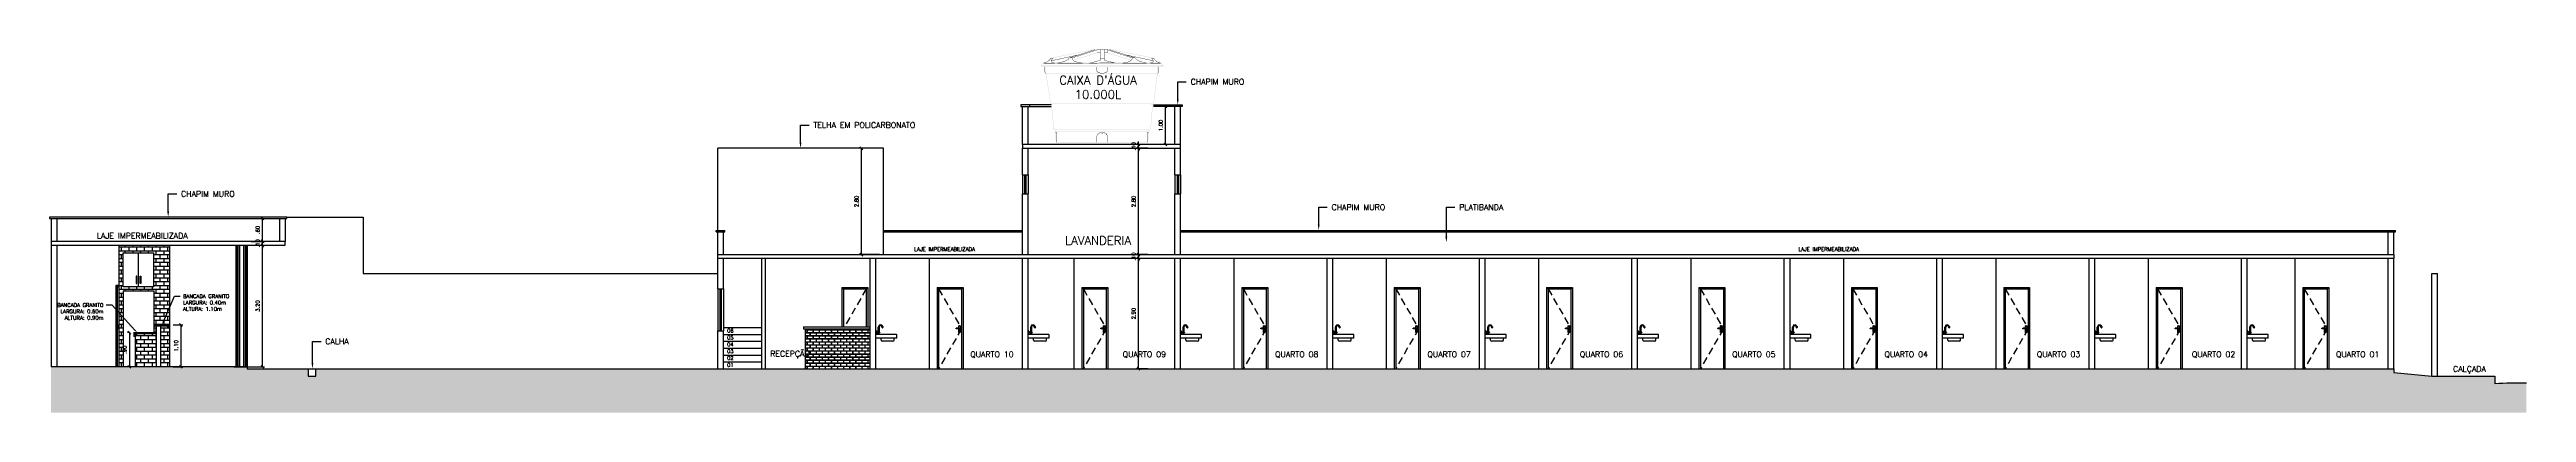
# Model space of a CAD drawing. Header units: millimetres. Extents: x 45003 to 46969, y 6653 to 6979.
# Drawn here: x 45026.8 to 45091.8, y 6809.8 to 6819.4 of the extents above; entities that cross this region are included whole.
import ezdxf
from ezdxf import colors
from ezdxf.entities.mleader import LeaderData, LeaderLine
from ezdxf.math import Vec2, Vec3

# ---------------------------------------------------------------- set-up
doc = ezdxf.new("R2010")
doc.units = ezdxf.units.MM
doc.linetypes.add('HIDDEN', pattern=[9.525, 6.35, -3.175])
for name, color, linetype in [('ARQ-ALVENARIA', 4, 'Continuous'), ('ARQ-COTAS', 30, 'Continuous'), ('ARQ-EQ-COZ', 1, 'Continuous'), ('ARQ-ESQ-01', 1, 'Continuous'), ('ARQ-ESTRUTURA', 6, 'Continuous'), ('ARQ-HACHURA', 253, 'Continuous'), ('ARQ-PENA-01', 1, 'Continuous'), ('ARQ-PENA-02', 2, 'Continuous'), ('ARQ-PENA-06', 6, 'Continuous'), ('ARQ-PENA-FINA-CINZA', 8, 'Continuous'), ('ARQ-PROJ-01', 1, 'HIDDEN'), ('ARQ-TEXTO2', 2, 'Continuous'), ('ARQ-TEXTO3', 3, 'Continuous')]:
    doc.layers.add(name, color=color, linetype=linetype)
doc.styles.add('ROMANS', font='romans.shx')
doc.styles.add('Romans_Anot', font='romans.shx')
doc.dimstyles.new('Escala 1-50', dxfattribs={"dimscale": 0.5, "dimtxt": 0.2, "dimasz": 0.15, "dimexe": 0.1, "dimexo": 0.2, "dimgap": 0.15, "dimtad": 1, "dimzin": 4, "dimdsep": 46, "dimtxsty": 'Romans_Anot', "dimblk": 'OBLIQUE', "dimcen": 0.25, "dimclrd": 256, "dimclre": 256, "dimclrt": 2, "dimadec": 0, "dimazin": 0, "dimtfac": 1, "dimtix": 1, "dimtmove": 2, "dimatfit": 3, "dimfxl": 0, "dimlwd": -1, "dimlwe": -1, "dimarcsym": 0})

# ---------------------------------------------------------------- blocks, each defined once
blk = doc.blocks.new('Fechadura Soprano 03001.0831')
at = {"layer": 'ARQ-PENA-FINA-CINZA'}
for p, q in [((-0.017, 0.065), (-0.019, 0.066)), ((0.017, 0.065), (0.018, 0.066)), ((-0.019, -0.104), (-0.017, -0.103)), ((0.017, -0.103), (0.018, -0.104))]:
    blk.add_line(p, q, dxfattribs=at)
for points in [[(-0.019, 0.066), (-0.019, -0.104)], [(-0.017, 0.065), (-0.017, -0.103)], [(0.017, 0.008), (0.017, 0.065)], [(0.018, 0.008), (0.018, 0.066)], [(0.017, -0.103), (0.017, -0.008)], [(0.018, -0.104), (0.018, -0.008)]]:
    blk.add_lwpolyline(points, dxfattribs=at)
blk.add_lwpolyline([(0, -0.008), (0.085, -0.008, 0.414214), (0.09, -0.003), (0.09, 0.003, 0.414214), (0.085, 0.008), (0, 0.008)], format="xyb", dxfattribs=at)
for points in [[(0.041, 0.001), (0.06, 0.001), (0.06, 0), (0.041, 0)], [(0.043, 0.004), (0.063, 0.004), (0.063, 0.003), (0.043, 0.003)], [(0.05, 0.006), (0.07, 0.006), (0.07, 0.005), (0.05, 0.005)], [(0.062, 0.001), (0.066, 0.001), (0.066, 0), (0.062, 0)], [(0.065, 0.004), (0.069, 0.004), (0.069, 0.003), (0.065, 0.003)], [(0.068, 0.001), (0.072, 0.001), (0.072, 0), (0.068, 0)], [(0.071, 0.006), (0.075, 0.006), (0.075, 0.005), (0.071, 0.005)], [(0.071, 0.004), (0.074, 0.004), (0.074, 0.003), (0.071, 0.003)], [(0.073, 0.001), (0.077, 0.001), (0.077, 0), (0.073, 0)], [(0.076, 0.004), (0.08, 0.004), (0.08, 0.003), (0.076, 0.003)], [(0.077, 0.006), (0.081, 0.006), (0.081, 0.005), (0.077, 0.005)], [(0.079, 0.001), (0.081, 0.001), (0.081, 0), (0.079, 0)], [(0.082, 0.004), (0.084, 0.004), (0.084, 0.003), (0.082, 0.003)], [(0.083, 0.006), (0.085, 0.006), (0.085, 0.005), (0.083, 0.005)], [(0.083, 0.001), (0.086, 0.001), (0.086, 0), (0.083, 0)], [(0.086, 0.004), (0.088, 0.004), (0.088, 0.003), (0.086, 0.003)], [(-0.006, -0.066), (0.006, -0.066), (0.006, -0.069), (-0.006, -0.069)], [(0, -0.053), (0, -0.053), (0, -0.058), (0, -0.058)], [(0.041, -0.005), (0.06, -0.005), (0.06, -0.006), (0.041, -0.006)], [(0.043, -0.002), (0.063, -0.002), (0.063, -0.003), (0.043, -0.003)], [(0.062, -0.005), (0.066, -0.005), (0.066, -0.006), (0.062, -0.006)], [(0.065, -0.002), (0.069, -0.002), (0.069, -0.003), (0.065, -0.003)], [(0.068, -0.005), (0.072, -0.005), (0.072, -0.006), (0.068, -0.006)], [(0.071, -0.002), (0.074, -0.002), (0.074, -0.003), (0.071, -0.003)], [(0.073, -0.005), (0.077, -0.005), (0.077, -0.006), (0.073, -0.006)], [(0.076, -0.002), (0.08, -0.002), (0.08, -0.003), (0.076, -0.003)], [(0.079, -0.005), (0.081, -0.005), (0.081, -0.006), (0.079, -0.006)], [(0.082, -0.002), (0.084, -0.002), (0.084, -0.003), (0.082, -0.003)], [(0.083, -0.005), (0.086, -0.005), (0.086, -0.006), (0.083, -0.006)], [(0.086, -0.002), (0.088, -0.002), (0.088, -0.003), (0.086, -0.003)]]:
    blk.add_lwpolyline(points, close=True, dxfattribs=at)
blk.add_lwpolyline([(-0.003, -0.073), (0.003, -0.073, 0.414214), (0.007, -0.069), (0.007, -0.05, 0.414214), (0.003, -0.046), (-0.003, -0.046, 0.414214), (-0.007, -0.05), (-0.007, -0.069, 0.414214)], format="xyb", close=True, dxfattribs=at)
for centre, radius in [((0, 0.054), 0.00306), ((0, -0.055), 0.00583), ((0, -0.092), 0.00306)]:
    blk.add_circle(centre, radius, dxfattribs=at)
for centre, radius, start, end in [((0, 0.045), 0.028, 48.62653, 131.37347), ((0, 0.045), 0.026, 50.58935, 129.41065), ((0, 0), 0.00815, 90, 270), ((0, -0.083), 0.028, 228.62653, 311.37347), ((0, -0.083), 0.026, 230.58935, 309.41065)]:
    blk.add_arc(centre, radius, start, end, dxfattribs=at)
blk = doc.blocks.new("CAIXA D'ÁGUA 10.000L")
at = {"transparency": 33554559}
h = blk.add_hatch(color=256, dxfattribs=at)
h.paths.add_polyline_path([(1.557, 2.038), (1.553, 2.043), (1.553, 2.09), (1.561, 2.09), (1.561, 2.043)], flags=0)
h.paths.add_polyline_path([(1.561, 2.09), (1.557, 2.086), (-1.634, 2.086), (-1.634, 2.094), (1.557, 2.094)], flags=0)
h.paths.add_polyline_path([(-1.634, 2.094), (-1.63, 2.09), (-1.63, 2.043), (-1.638, 2.043), (-1.638, 2.09)], flags=0)
h.paths.add_polyline_path([(-1.638, 2.043), (-1.634, 2.047), (1.557, 2.047), (1.557, 2.038), (-1.634, 2.038)], flags=0)
h = blk.add_hatch(color=256, dxfattribs=at)
h.paths.add_polyline_path([(1.554, 2.09), (1.55, 2.085), (-1.626, 2.085), (-1.626, 2.094), (1.55, 2.094)], flags=0)
h.paths.add_polyline_path([(-1.626, 2.085), (-1.63, 2.09), (-1.63, 2.101), (-1.622, 2.101), (-1.622, 2.09)], flags=0)
h.paths.add_polyline_path([(-1.622, 2.101), (-1.63, 2.101), (-1.63, 2.102), (-1.63, 2.103), (-1.63, 2.105), (-1.63, 2.106), (-1.629, 2.107), (-1.629, 2.109), (-1.629, 2.11), (-1.628, 2.111), (-1.628, 2.112), (-1.627, 2.114), (-1.626, 2.115), (-1.626, 2.116), (-1.625, 2.117), (-1.624, 2.118), (-1.623, 2.119), (-1.623, 2.12), (-1.622, 2.121), (-1.621, 2.122), (-1.62, 2.123), (-1.619, 2.123), (-1.618, 2.124), (-1.617, 2.125), (-1.615, 2.125), (-1.614, 2.126), (-1.613, 2.126), (-1.612, 2.127), (-1.611, 2.127), (-1.609, 2.128), (-1.608, 2.128), (-1.607, 2.128), (-1.606, 2.128), (-1.604, 2.128), (-1.604, 2.12), (-1.605, 2.12), (-1.606, 2.12), (-1.607, 2.12), (-1.608, 2.119), (-1.608, 2.119), (-1.609, 2.119), (-1.61, 2.119), (-1.611, 2.118), (-1.612, 2.118), (-1.612, 2.118), (-1.613, 2.117), (-1.614, 2.117), (-1.614, 2.116), (-1.615, 2.115), (-1.616, 2.115), (-1.616, 2.114), (-1.617, 2.114), (-1.618, 2.113), (-1.618, 2.112), (-1.619, 2.111), (-1.619, 2.111), (-1.619, 2.11), (-1.62, 2.109), (-1.62, 2.108), (-1.621, 2.107), (-1.621, 2.106), (-1.621, 2.105), (-1.621, 2.105), (-1.621, 2.104), (-1.622, 2.103), (-1.622, 2.102)], flags=0)
h.paths.add_polyline_path([(-1.604, 2.128), (-1.604, 2.128), (1.529, 2.128), (1.529, 2.12), (-1.604, 2.12)], flags=0)
h.paths.add_polyline_path([(1.529, 2.12), (1.529, 2.128), (1.53, 2.128), (1.531, 2.128), (1.533, 2.128), (1.534, 2.128), (1.535, 2.127), (1.536, 2.127), (1.538, 2.126), (1.539, 2.126), (1.54, 2.125), (1.541, 2.125), (1.542, 2.124), (1.543, 2.123), (1.544, 2.123), (1.545, 2.122), (1.546, 2.121), (1.547, 2.12), (1.548, 2.119), (1.549, 2.118), (1.549, 2.117), (1.55, 2.116), (1.551, 2.115), (1.551, 2.114), (1.552, 2.112), (1.552, 2.111), (1.553, 2.11), (1.553, 2.109), (1.554, 2.107), (1.554, 2.106), (1.554, 2.105), (1.554, 2.103), (1.554, 2.102), (1.554, 2.101), (1.546, 2.101), (1.546, 2.102), (1.546, 2.103), (1.546, 2.104), (1.546, 2.105), (1.545, 2.105), (1.545, 2.106), (1.545, 2.107), (1.545, 2.108), (1.544, 2.109), (1.544, 2.11), (1.543, 2.111), (1.543, 2.111), (1.542, 2.112), (1.542, 2.113), (1.541, 2.114), (1.541, 2.114), (1.54, 2.115), (1.54, 2.115), (1.539, 2.116), (1.538, 2.117), (1.537, 2.117), (1.537, 2.118), (1.536, 2.118), (1.535, 2.118), (1.534, 2.119), (1.534, 2.119), (1.533, 2.119), (1.532, 2.119), (1.531, 2.12), (1.53, 2.12), (1.529, 2.12)], flags=0)
h.paths.add_polyline_path([(1.554, 2.101), (1.554, 2.101), (1.554, 2.09), (1.546, 2.09), (1.546, 2.101)], flags=0)
h = blk.add_hatch(color=256, dxfattribs=at)
h.paths.add_polyline_path([(-1.564, 2.128), (-1.56, 2.132), (-1.294, 2.131), (-1.295, 2.122), (-1.56, 2.123)], flags=0)
h.paths.add_polyline_path([(-1.295, 2.122), (-1.299, 2.126), (-1.299, 2.145), (-1.29, 2.145), (-1.29, 2.126)], flags=0)
h.paths.add_polyline_path([(-1.29, 2.145), (-1.299, 2.145), (-1.295, 2.14), (-1.295, 2.14), (-1.295, 2.14), (-1.296, 2.14), (-1.297, 2.141), (-1.298, 2.141), (-1.299, 2.141), (-1.3, 2.141), (-1.302, 2.141), (-1.304, 2.142), (-1.305, 2.142), (-1.307, 2.142), (-1.309, 2.143), (-1.312, 2.143), (-1.314, 2.144), (-1.316, 2.144), (-1.319, 2.145), (-1.322, 2.146), (-1.324, 2.147), (-1.327, 2.148), (-1.33, 2.149), (-1.333, 2.15), (-1.336, 2.151), (-1.338, 2.152), (-1.341, 2.154), (-1.344, 2.155), (-1.347, 2.157), (-1.35, 2.158), (-1.353, 2.16), (-1.356, 2.162), (-1.359, 2.164), (-1.361, 2.166), (-1.364, 2.169), (-1.358, 2.175), (-1.356, 2.173), (-1.354, 2.171), (-1.351, 2.169), (-1.348, 2.167), (-1.346, 2.166), (-1.343, 2.164), (-1.34, 2.163), (-1.338, 2.161), (-1.335, 2.16), (-1.332, 2.159), (-1.33, 2.158), (-1.327, 2.157), (-1.324, 2.156), (-1.322, 2.155), (-1.319, 2.154), (-1.317, 2.153), (-1.314, 2.153), (-1.312, 2.152), (-1.31, 2.151), (-1.308, 2.151), (-1.306, 2.151), (-1.304, 2.15), (-1.302, 2.15), (-1.3, 2.15), (-1.299, 2.149), (-1.298, 2.149), (-1.297, 2.149), (-1.296, 2.149), (-1.295, 2.149), (-1.295, 2.149), (-1.294, 2.149), (-1.294, 2.149)], flags=0)
h.paths.add_polyline_path([(-1.358, 2.175), (-1.364, 2.169), (-1.364, 2.169), (-1.367, 2.172), (-1.369, 2.175), (-1.37, 2.179), (-1.371, 2.182), (-1.372, 2.186), (-1.372, 2.19), (-1.371, 2.194), (-1.37, 2.198), (-1.369, 2.202), (-1.368, 2.207), (-1.366, 2.211), (-1.364, 2.215), (-1.362, 2.22), (-1.36, 2.224), (-1.357, 2.228), (-1.355, 2.232), (-1.352, 2.236), (-1.35, 2.24), (-1.347, 2.244), (-1.344, 2.248), (-1.342, 2.252), (-1.339, 2.255), (-1.337, 2.258), (-1.335, 2.261), (-1.332, 2.264), (-1.33, 2.266), (-1.329, 2.268), (-1.327, 2.27), (-1.326, 2.271), (-1.325, 2.272), (-1.325, 2.273), (-1.324, 2.273), (-1.318, 2.268), (-1.318, 2.268), (-1.319, 2.267), (-1.32, 2.266), (-1.321, 2.265), (-1.322, 2.263), (-1.324, 2.261), (-1.326, 2.258), (-1.328, 2.256), (-1.33, 2.253), (-1.332, 2.25), (-1.335, 2.247), (-1.337, 2.243), (-1.34, 2.24), (-1.343, 2.236), (-1.345, 2.232), (-1.348, 2.228), (-1.35, 2.224), (-1.352, 2.22), (-1.354, 2.216), (-1.356, 2.212), (-1.358, 2.208), (-1.36, 2.204), (-1.361, 2.2), (-1.362, 2.196), (-1.363, 2.193), (-1.363, 2.189), (-1.363, 2.186), (-1.363, 2.184), (-1.362, 2.181), (-1.361, 2.179), (-1.36, 2.177), (-1.359, 2.175)], flags=0)
h.paths.add_polyline_path([(-1.318, 2.268), (-1.321, 2.266), (-1.376, 2.268), (-1.376, 2.276), (-1.321, 2.275)], flags=0)
h.paths.add_polyline_path([(-1.376, 2.276), (-1.376, 2.268), (-1.372, 2.27), (-1.378, 2.259), (-1.384, 2.249), (-1.391, 2.24), (-1.397, 2.231), (-1.404, 2.223), (-1.412, 2.215), (-1.419, 2.208), (-1.427, 2.201), (-1.434, 2.195), (-1.442, 2.189), (-1.45, 2.183), (-1.458, 2.178), (-1.465, 2.174), (-1.473, 2.17), (-1.481, 2.166), (-1.488, 2.163), (-1.495, 2.159), (-1.502, 2.157), (-1.509, 2.154), (-1.516, 2.152), (-1.522, 2.15), (-1.528, 2.149), (-1.533, 2.147), (-1.538, 2.146), (-1.543, 2.145), (-1.547, 2.144), (-1.551, 2.143), (-1.554, 2.143), (-1.556, 2.143), (-1.558, 2.142), (-1.559, 2.142), (-1.56, 2.142), (-1.56, 2.151), (-1.56, 2.151), (-1.559, 2.151), (-1.557, 2.151), (-1.555, 2.151), (-1.552, 2.152), (-1.549, 2.152), (-1.545, 2.153), (-1.54, 2.154), (-1.535, 2.155), (-1.53, 2.157), (-1.524, 2.158), (-1.518, 2.16), (-1.512, 2.162), (-1.505, 2.165), (-1.499, 2.167), (-1.491, 2.17), (-1.484, 2.174), (-1.477, 2.177), (-1.469, 2.181), (-1.462, 2.186), (-1.454, 2.19), (-1.447, 2.196), (-1.439, 2.201), (-1.432, 2.207), (-1.425, 2.214), (-1.418, 2.221), (-1.411, 2.228), (-1.404, 2.236), (-1.397, 2.245), (-1.391, 2.254), (-1.385, 2.264), (-1.38, 2.274)], flags=0)
h.paths.add_polyline_path([(-1.56, 2.151), (-1.556, 2.146), (-1.556, 2.128), (-1.564, 2.128), (-1.564, 2.146)], flags=0)
blk.add_hatch(color=256, dxfattribs=at).paths.add_polyline_path([(1.506, 2.127), (-1.564, 2.127), (-1.564, 2.151), (-0.305, 2.151), (1.506, 2.151)])
h = blk.add_hatch(color=256, dxfattribs=at)
h.paths.add_polyline_path([(-1.504, 1.875), (-1.504, 1.867), (-1.507, 1.867), (-1.509, 1.867), (-1.511, 1.868), (-1.513, 1.869), (-1.515, 1.87), (-1.517, 1.871), (-1.518, 1.872), (-1.52, 1.873), (-1.521, 1.875), (-1.523, 1.876), (-1.524, 1.878), (-1.525, 1.879), (-1.526, 1.881), (-1.527, 1.883), (-1.528, 1.884), (-1.529, 1.886), (-1.53, 1.888), (-1.531, 1.889), (-1.532, 1.891), (-1.532, 1.892), (-1.533, 1.894), (-1.533, 1.895), (-1.534, 1.897), (-1.534, 1.898), (-1.535, 1.899), (-1.535, 1.9), (-1.535, 1.901), (-1.536, 1.902), (-1.536, 1.903), (-1.536, 1.903), (-1.536, 1.904), (-1.536, 1.904), (-1.528, 1.906), (-1.528, 1.906), (-1.528, 1.905), (-1.528, 1.905), (-1.527, 1.904), (-1.527, 1.904), (-1.527, 1.903), (-1.527, 1.902), (-1.526, 1.901), (-1.526, 1.9), (-1.525, 1.898), (-1.525, 1.897), (-1.524, 1.896), (-1.524, 1.894), (-1.523, 1.893), (-1.523, 1.891), (-1.522, 1.89), (-1.521, 1.888), (-1.52, 1.887), (-1.519, 1.886), (-1.518, 1.884), (-1.517, 1.883), (-1.516, 1.882), (-1.515, 1.88), (-1.514, 1.879), (-1.513, 1.878), (-1.512, 1.878), (-1.511, 1.877), (-1.51, 1.876), (-1.508, 1.876), (-1.507, 1.876), (-1.506, 1.875)], flags=0)
h.paths.add_polyline_path([(-1.536, 1.904), (-1.536, 1.905), (-1.536, 2.044), (-1.528, 2.044), (-1.528, 1.905)], flags=0)
h = blk.add_hatch(color=256, dxfattribs=at)
h.paths.add_polyline_path([(-1.51, 2.042), (-1.506, 2.046), (1.422, 2.046), (1.422, 2.038), (-1.506, 2.038)], flags=0)
h.paths.add_polyline_path([(1.422, 2.046), (1.427, 2.042), (1.427, 1.881), (1.418, 1.881), (1.418, 2.042)], flags=0)
h.paths.add_polyline_path([(1.418, 1.881), (1.427, 1.881), (1.427, 1.881), (1.427, 1.879), (1.427, 1.878), (1.426, 1.877), (1.426, 1.875), (1.426, 1.874), (1.425, 1.873), (1.425, 1.871), (1.424, 1.87), (1.424, 1.869), (1.423, 1.867), (1.423, 1.866), (1.422, 1.865), (1.421, 1.864), (1.42, 1.863), (1.419, 1.862), (1.418, 1.861), (1.417, 1.86), (1.416, 1.859), (1.415, 1.858), (1.414, 1.858), (1.413, 1.857), (1.412, 1.856), (1.411, 1.856), (1.41, 1.855), (1.408, 1.854), (1.407, 1.854), (1.406, 1.854), (1.404, 1.853), (1.403, 1.853), (1.401, 1.853), (1.4, 1.853), (1.399, 1.853), (1.399, 1.861), (1.4, 1.861), (1.401, 1.861), (1.402, 1.861), (1.403, 1.862), (1.404, 1.862), (1.404, 1.862), (1.405, 1.862), (1.406, 1.863), (1.407, 1.863), (1.408, 1.864), (1.409, 1.864), (1.41, 1.865), (1.41, 1.865), (1.411, 1.866), (1.412, 1.866), (1.412, 1.867), (1.413, 1.868), (1.414, 1.868), (1.414, 1.869), (1.415, 1.87), (1.415, 1.871), (1.416, 1.871), (1.416, 1.872), (1.417, 1.873), (1.417, 1.874), (1.417, 1.875), (1.418, 1.876), (1.418, 1.877), (1.418, 1.878), (1.418, 1.879), (1.418, 1.88), (1.418, 1.881)], flags=0)
h.paths.add_polyline_path([(1.399, 1.853), (1.399, 1.853), (-1.482, 1.853), (-1.482, 1.861), (1.399, 1.861)], flags=0)
h.paths.add_polyline_path([(-1.482, 1.861), (-1.482, 1.853), (-1.483, 1.853), (-1.485, 1.853), (-1.486, 1.853), (-1.487, 1.853), (-1.489, 1.854), (-1.49, 1.854), (-1.491, 1.854), (-1.493, 1.855), (-1.494, 1.856), (-1.495, 1.856), (-1.496, 1.857), (-1.498, 1.858), (-1.499, 1.858), (-1.5, 1.859), (-1.501, 1.86), (-1.502, 1.861), (-1.503, 1.862), (-1.504, 1.863), (-1.504, 1.864), (-1.505, 1.865), (-1.506, 1.866), (-1.507, 1.867), (-1.507, 1.869), (-1.508, 1.87), (-1.508, 1.871), (-1.509, 1.873), (-1.509, 1.874), (-1.509, 1.875), (-1.51, 1.877), (-1.51, 1.878), (-1.51, 1.879), (-1.51, 1.881), (-1.501, 1.881), (-1.501, 1.88), (-1.501, 1.879), (-1.501, 1.878), (-1.501, 1.877), (-1.501, 1.876), (-1.501, 1.875), (-1.5, 1.874), (-1.5, 1.873), (-1.5, 1.872), (-1.499, 1.871), (-1.499, 1.871), (-1.498, 1.87), (-1.498, 1.869), (-1.497, 1.868), (-1.496, 1.868), (-1.496, 1.867), (-1.495, 1.866), (-1.494, 1.866), (-1.494, 1.865), (-1.493, 1.865), (-1.492, 1.864), (-1.491, 1.864), (-1.49, 1.863), (-1.489, 1.863), (-1.489, 1.862), (-1.488, 1.862), (-1.487, 1.862), (-1.486, 1.862), (-1.485, 1.861), (-1.484, 1.861), (-1.483, 1.861)], flags=0)
h.paths.add_polyline_path([(-1.51, 1.881), (-1.51, 1.881), (-1.51, 2.042), (-1.501, 2.042), (-1.501, 1.881)], flags=0)
h = blk.add_hatch(color=256, dxfattribs=at)
h.paths.add_polyline_path([(-0.793, 2.22), (-0.157, 2.416), (-0.154, 2.408), (-0.79, 2.211)], flags=0)
h.paths.add_polyline_path([(-0.154, 2.408), (-0.16, 2.412), (-0.16, 2.496), (-0.151, 2.496), (-0.151, 2.412)], flags=0)
h.paths.add_polyline_path([(-0.151, 2.496), (-0.156, 2.491), (-0.27, 2.491), (-0.27, 2.5), (-0.156, 2.5)], flags=0)
h.paths.add_polyline_path([(-0.27, 2.5), (-0.269, 2.492), (-1.376, 2.266), (-1.378, 2.275), (-0.271, 2.5)], flags=0)
h = blk.add_hatch(color=256, dxfattribs=at)
h.paths.add_polyline_path([(-1.197, 2.127), (-1.192, 2.132), (-0.558, 2.132), (-0.558, 2.123), (-1.192, 2.123)], flags=0)
h.paths.add_polyline_path([(-0.558, 2.123), (-0.563, 2.127), (-0.564, 2.151), (-0.555, 2.151), (-0.554, 2.128)], flags=0)
h.paths.add_polyline_path([(-0.555, 2.151), (-0.564, 2.151), (-0.56, 2.147), (-0.585, 2.148), (-0.609, 2.149), (-0.631, 2.151), (-0.651, 2.154), (-0.67, 2.157), (-0.687, 2.161), (-0.704, 2.165), (-0.718, 2.169), (-0.732, 2.174), (-0.744, 2.179), (-0.755, 2.184), (-0.765, 2.189), (-0.774, 2.195), (-0.782, 2.201), (-0.789, 2.207), (-0.795, 2.213), (-0.8, 2.218), (-0.805, 2.224), (-0.808, 2.23), (-0.811, 2.236), (-0.814, 2.241), (-0.816, 2.247), (-0.817, 2.252), (-0.818, 2.256), (-0.819, 2.26), (-0.82, 2.264), (-0.82, 2.268), (-0.82, 2.271), (-0.82, 2.273), (-0.819, 2.275), (-0.819, 2.276), (-0.819, 2.276), (-0.811, 2.275), (-0.811, 2.275), (-0.811, 2.274), (-0.811, 2.272), (-0.811, 2.27), (-0.811, 2.268), (-0.811, 2.265), (-0.811, 2.262), (-0.81, 2.258), (-0.809, 2.254), (-0.808, 2.249), (-0.806, 2.245), (-0.804, 2.24), (-0.801, 2.234), (-0.798, 2.229), (-0.794, 2.224), (-0.789, 2.218), (-0.783, 2.213), (-0.777, 2.207), (-0.769, 2.202), (-0.761, 2.197), (-0.751, 2.191), (-0.741, 2.186), (-0.729, 2.182), (-0.716, 2.177), (-0.701, 2.173), (-0.686, 2.169), (-0.668, 2.165), (-0.65, 2.162), (-0.63, 2.16), (-0.608, 2.158), (-0.585, 2.156), (-0.559, 2.155)], flags=0)
h.paths.add_polyline_path([(-0.811, 2.275), (-0.815, 2.271), (-0.893, 2.271), (-0.893, 2.28), (-0.815, 2.28)], flags=0)
h.paths.add_polyline_path([(-0.893, 2.28), (-0.893, 2.271), (-0.889, 2.274), (-0.895, 2.264), (-0.902, 2.255), (-0.91, 2.246), (-0.919, 2.237), (-0.929, 2.23), (-0.939, 2.222), (-0.95, 2.215), (-0.962, 2.209), (-0.974, 2.202), (-0.986, 2.196), (-0.999, 2.191), (-1.011, 2.186), (-1.024, 2.181), (-1.037, 2.176), (-1.05, 2.172), (-1.063, 2.168), (-1.076, 2.165), (-1.089, 2.162), (-1.101, 2.159), (-1.113, 2.156), (-1.124, 2.154), (-1.134, 2.151), (-1.145, 2.15), (-1.154, 2.148), (-1.162, 2.146), (-1.17, 2.145), (-1.177, 2.144), (-1.182, 2.143), (-1.187, 2.143), (-1.19, 2.142), (-1.192, 2.142), (-1.193, 2.142), (-1.194, 2.15), (-1.193, 2.15), (-1.191, 2.151), (-1.188, 2.151), (-1.184, 2.152), (-1.178, 2.153), (-1.171, 2.153), (-1.164, 2.155), (-1.155, 2.156), (-1.146, 2.158), (-1.136, 2.16), (-1.126, 2.162), (-1.114, 2.164), (-1.103, 2.167), (-1.091, 2.17), (-1.078, 2.173), (-1.066, 2.177), (-1.053, 2.18), (-1.04, 2.184), (-1.027, 2.189), (-1.015, 2.194), (-1.002, 2.199), (-0.99, 2.204), (-0.978, 2.21), (-0.966, 2.216), (-0.955, 2.222), (-0.944, 2.229), (-0.934, 2.236), (-0.925, 2.244), (-0.916, 2.252), (-0.909, 2.26), (-0.902, 2.269), (-0.896, 2.278)], flags=0)
h.paths.add_polyline_path([(-1.194, 2.15), (-1.189, 2.146), (-1.188, 2.128), (-1.197, 2.127), (-1.198, 2.146)], flags=0)
h = blk.add_hatch(color=256, dxfattribs=at)
h.paths.add_polyline_path([(-0.083, 2.278), (-0.079, 2.274), (-0.079, 2.212), (-0.087, 2.212), (-0.087, 2.274)], flags=0)
h.paths.add_polyline_path([(-0.079, 2.212), (-0.082, 2.208), (-0.351, 2.136), (-0.354, 2.144), (-0.084, 2.216)], flags=0)
h.paths.add_polyline_path([(-0.354, 2.144), (-0.352, 2.144), (0.297, 2.152), (0.298, 2.144), (-0.352, 2.136)], flags=0)
h.paths.add_polyline_path([(0.298, 2.144), (0.297, 2.144), (0.033, 2.206), (0.035, 2.214), (0.298, 2.152)], flags=0)
h.paths.add_polyline_path([(0.033, 2.206), (0.029, 2.21), (0.029, 2.274), (0.038, 2.274), (0.038, 2.21)], flags=0)
h.paths.add_polyline_path([(0.038, 2.274), (0.034, 2.269), (-0.083, 2.269), (-0.083, 2.278), (0.034, 2.278)], flags=0)
h = blk.add_hatch(color=256, dxfattribs=at)
h.paths.add_polyline_path([(-0.163, 1.939), (-0.172, 1.939), (-0.172, 2.034), (-0.163, 2.034)], flags=0)
h.paths.add_polyline_path([(-0.172, 1.939), (-0.163, 1.939), (-0.163, 1.934), (-0.163, 1.93), (-0.162, 1.926), (-0.161, 1.923), (-0.159, 1.919), (-0.158, 1.916), (-0.156, 1.913), (-0.154, 1.91), (-0.151, 1.907), (-0.148, 1.905), (-0.145, 1.902), (-0.142, 1.9), (-0.139, 1.898), (-0.135, 1.896), (-0.131, 1.894), (-0.126, 1.892), (-0.122, 1.891), (-0.117, 1.889), (-0.112, 1.888), (-0.107, 1.887), (-0.102, 1.886), (-0.096, 1.885), (-0.09, 1.884), (-0.084, 1.883), (-0.078, 1.883), (-0.072, 1.882), (-0.066, 1.882), (-0.059, 1.881), (-0.053, 1.881), (-0.046, 1.881), (-0.039, 1.881), (-0.032, 1.881), (-0.032, 1.872), (-0.039, 1.872), (-0.046, 1.872), (-0.053, 1.873), (-0.06, 1.873), (-0.066, 1.873), (-0.073, 1.874), (-0.079, 1.874), (-0.085, 1.875), (-0.091, 1.876), (-0.097, 1.877), (-0.103, 1.878), (-0.109, 1.879), (-0.114, 1.88), (-0.119, 1.881), (-0.124, 1.883), (-0.129, 1.885), (-0.134, 1.886), (-0.138, 1.889), (-0.143, 1.891), (-0.147, 1.893), (-0.15, 1.896), (-0.154, 1.899), (-0.157, 1.902), (-0.16, 1.905), (-0.163, 1.908), (-0.165, 1.912), (-0.167, 1.916), (-0.169, 1.92), (-0.17, 1.924), (-0.171, 1.929), (-0.171, 1.934)], flags=0)
h.paths.add_polyline_path([(-0.032, 1.872), (-0.032, 1.881), (-0.025, 1.881), (-0.019, 1.881), (-0.012, 1.881), (-0.005, 1.881), (0.001, 1.882), (0.008, 1.882), (0.014, 1.883), (0.02, 1.883), (0.026, 1.884), (0.031, 1.885), (0.037, 1.886), (0.042, 1.887), (0.048, 1.888), (0.053, 1.889), (0.057, 1.891), (0.062, 1.892), (0.066, 1.894), (0.07, 1.896), (0.074, 1.898), (0.078, 1.9), (0.081, 1.902), (0.084, 1.905), (0.087, 1.907), (0.089, 1.91), (0.091, 1.913), (0.093, 1.916), (0.095, 1.919), (0.096, 1.923), (0.097, 1.926), (0.098, 1.93), (0.099, 1.934), (0.099, 1.939), (0.107, 1.939), (0.107, 1.934), (0.106, 1.929), (0.105, 1.924), (0.104, 1.92), (0.102, 1.916), (0.1, 1.912), (0.098, 1.908), (0.096, 1.905), (0.093, 1.902), (0.089, 1.899), (0.086, 1.896), (0.082, 1.893), (0.078, 1.891), (0.074, 1.889), (0.069, 1.886), (0.065, 1.885), (0.06, 1.883), (0.055, 1.881), (0.05, 1.88), (0.044, 1.879), (0.039, 1.878), (0.033, 1.877), (0.027, 1.876), (0.021, 1.875), (0.015, 1.874), (0.008, 1.874), (0.002, 1.873), (-0.005, 1.873), (-0.012, 1.873), (-0.018, 1.872), (-0.025, 1.872)], flags=0)
h.paths.add_polyline_path([(0.099, 1.939), (0.099, 1.939), (0.099, 2.034), (0.107, 2.034), (0.107, 1.939)], flags=0)
h = blk.add_hatch(color=256, dxfattribs=at)
h.paths.add_polyline_path([(-0.166, 1.951), (-0.169, 1.951), (-0.169, 2.037), (-0.166, 2.037)], flags=0)
h.paths.add_polyline_path([(-0.169, 1.951), (-0.166, 1.951), (-0.166, 1.947), (-0.166, 1.943), (-0.165, 1.939), (-0.164, 1.936), (-0.162, 1.933), (-0.16, 1.929), (-0.158, 1.927), (-0.156, 1.924), (-0.153, 1.921), (-0.15, 1.919), (-0.147, 1.916), (-0.144, 1.914), (-0.14, 1.912), (-0.136, 1.91), (-0.132, 1.908), (-0.127, 1.907), (-0.123, 1.905), (-0.118, 1.904), (-0.113, 1.903), (-0.108, 1.902), (-0.102, 1.901), (-0.097, 1.9), (-0.091, 1.899), (-0.085, 1.898), (-0.079, 1.898), (-0.072, 1.897), (-0.066, 1.897), (-0.059, 1.897), (-0.053, 1.896), (-0.046, 1.896), (-0.039, 1.896), (-0.032, 1.896), (-0.032, 1.894), (-0.039, 1.894), (-0.046, 1.894), (-0.053, 1.894), (-0.06, 1.894), (-0.066, 1.894), (-0.073, 1.895), (-0.079, 1.895), (-0.085, 1.896), (-0.091, 1.897), (-0.097, 1.897), (-0.103, 1.898), (-0.108, 1.899), (-0.113, 1.9), (-0.119, 1.902), (-0.123, 1.903), (-0.128, 1.905), (-0.133, 1.906), (-0.137, 1.908), (-0.141, 1.91), (-0.145, 1.912), (-0.149, 1.914), (-0.152, 1.917), (-0.155, 1.919), (-0.158, 1.922), (-0.16, 1.925), (-0.162, 1.928), (-0.164, 1.932), (-0.166, 1.935), (-0.167, 1.939), (-0.168, 1.943), (-0.168, 1.947)], flags=0)
h.paths.add_polyline_path([(-0.032, 1.894), (-0.032, 1.896), (-0.025, 1.896), (-0.018, 1.896), (-0.012, 1.896), (-0.005, 1.897), (0.001, 1.897), (0.008, 1.897), (0.014, 1.898), (0.02, 1.898), (0.026, 1.899), (0.032, 1.9), (0.038, 1.901), (0.043, 1.902), (0.048, 1.903), (0.053, 1.904), (0.058, 1.905), (0.063, 1.907), (0.067, 1.908), (0.072, 1.91), (0.076, 1.912), (0.079, 1.914), (0.083, 1.916), (0.086, 1.919), (0.089, 1.921), (0.091, 1.924), (0.094, 1.927), (0.096, 1.929), (0.098, 1.933), (0.099, 1.936), (0.1, 1.939), (0.101, 1.943), (0.102, 1.947), (0.102, 1.951), (0.104, 1.951), (0.104, 1.947), (0.103, 1.943), (0.102, 1.939), (0.101, 1.935), (0.1, 1.932), (0.098, 1.928), (0.096, 1.925), (0.093, 1.922), (0.09, 1.919), (0.087, 1.917), (0.084, 1.914), (0.08, 1.912), (0.077, 1.91), (0.073, 1.908), (0.068, 1.906), (0.064, 1.905), (0.059, 1.903), (0.054, 1.902), (0.049, 1.9), (0.044, 1.899), (0.038, 1.898), (0.032, 1.897), (0.026, 1.897), (0.02, 1.896), (0.014, 1.895), (0.008, 1.895), (0.002, 1.894), (-0.005, 1.894), (-0.012, 1.894), (-0.018, 1.894), (-0.025, 1.894)], flags=0)
h.paths.add_polyline_path([(0.102, 1.951), (0.102, 1.951), (0.102, 2.037), (0.104, 2.037), (0.104, 1.951)], flags=0)
h = blk.add_hatch(color=256, dxfattribs=at)
h.paths.add_polyline_path([(-0.157, 2.408), (-0.161, 2.412), (-0.161, 2.495), (-0.153, 2.495), (-0.153, 2.412)], flags=0)
h.paths.add_polyline_path([(-0.161, 2.495), (-0.157, 2.499), (-0.087, 2.499), (-0.087, 2.491), (-0.157, 2.491)], flags=0)
h.paths.add_polyline_path([(-0.087, 2.499), (-0.082, 2.495), (-0.082, 2.412), (-0.091, 2.412), (-0.091, 2.495)], flags=0)
h.paths.add_polyline_path([(-0.082, 2.412), (-0.087, 2.408), (-0.157, 2.408), (-0.157, 2.416), (-0.087, 2.416)], flags=0)
h = blk.add_hatch(color=256, dxfattribs=at)
h.paths.add_polyline_path([(0.033, 2.269), (0.029, 2.273), (0.029, 2.496), (0.037, 2.496), (0.037, 2.273)], flags=0)
h.paths.add_polyline_path([(0.037, 2.496), (0.033, 2.491), (-0.082, 2.491), (-0.082, 2.5), (0.033, 2.5)], flags=0)
h.paths.add_polyline_path([(-0.082, 2.5), (-0.078, 2.496), (-0.078, 2.273), (-0.087, 2.273), (-0.087, 2.496)], flags=0)
h.paths.add_polyline_path([(-0.087, 2.273), (-0.082, 2.278), (0.033, 2.278), (0.033, 2.269), (-0.082, 2.269)], flags=0)
h = blk.add_hatch(color=256, dxfattribs=at)
h.paths.add_polyline_path([(0.033, 2.408), (0.029, 2.412), (0.029, 2.495), (0.037, 2.495), (0.037, 2.412)], flags=0)
h.paths.add_polyline_path([(0.029, 2.495), (0.033, 2.499), (0.101, 2.499), (0.101, 2.491), (0.033, 2.491)], flags=0)
h.paths.add_polyline_path([(0.101, 2.499), (0.105, 2.495), (0.105, 2.412), (0.096, 2.412), (0.096, 2.495)], flags=0)
h.paths.add_polyline_path([(0.105, 2.412), (0.101, 2.408), (0.033, 2.408), (0.033, 2.416), (0.101, 2.416)], flags=0)
h = blk.add_hatch(color=256, dxfattribs=at)
h.paths.add_polyline_path([(0.735, 2.209), (0.1, 2.408), (0.103, 2.416), (0.738, 2.217)], flags=0)
h.paths.add_polyline_path([(0.1, 2.408), (0.097, 2.412), (0.097, 2.496), (0.106, 2.496), (0.106, 2.412)], flags=0)
h.paths.add_polyline_path([(0.097, 2.496), (0.101, 2.5), (0.216, 2.5), (0.216, 2.491), (0.101, 2.491)], flags=0)
h.paths.add_polyline_path([(0.216, 2.5), (0.216, 2.5), (1.321, 2.276), (1.319, 2.268), (0.215, 2.492)], flags=0)
h = blk.add_hatch(color=256, dxfattribs=at)
h.paths.add_polyline_path([(1.139, 2.127), (1.135, 2.123), (0.501, 2.123), (0.501, 2.132), (1.135, 2.132)], flags=0)
h.paths.add_polyline_path([(0.501, 2.123), (0.497, 2.128), (0.498, 2.151), (0.506, 2.151), (0.505, 2.127)], flags=0)
h.paths.add_polyline_path([(0.506, 2.151), (0.498, 2.151), (0.502, 2.155), (0.527, 2.156), (0.551, 2.158), (0.572, 2.16), (0.593, 2.162), (0.611, 2.165), (0.628, 2.169), (0.644, 2.173), (0.658, 2.177), (0.672, 2.182), (0.683, 2.186), (0.694, 2.191), (0.703, 2.197), (0.712, 2.202), (0.719, 2.207), (0.726, 2.213), (0.732, 2.218), (0.736, 2.224), (0.74, 2.229), (0.744, 2.234), (0.747, 2.24), (0.749, 2.245), (0.751, 2.249), (0.752, 2.254), (0.753, 2.258), (0.754, 2.262), (0.754, 2.265), (0.754, 2.268), (0.754, 2.27), (0.754, 2.272), (0.754, 2.274), (0.754, 2.275), (0.754, 2.275), (0.762, 2.276), (0.762, 2.276), (0.762, 2.275), (0.762, 2.273), (0.762, 2.271), (0.762, 2.268), (0.762, 2.264), (0.762, 2.26), (0.761, 2.256), (0.76, 2.251), (0.759, 2.247), (0.757, 2.241), (0.754, 2.236), (0.751, 2.23), (0.747, 2.224), (0.743, 2.218), (0.738, 2.213), (0.731, 2.207), (0.725, 2.201), (0.717, 2.195), (0.708, 2.189), (0.698, 2.184), (0.687, 2.179), (0.675, 2.174), (0.661, 2.169), (0.646, 2.165), (0.63, 2.161), (0.613, 2.157), (0.594, 2.154), (0.573, 2.151), (0.551, 2.149), (0.528, 2.148), (0.502, 2.147)], flags=0)
h.paths.add_polyline_path([(0.754, 2.275), (0.758, 2.28), (0.836, 2.28), (0.836, 2.271), (0.758, 2.271)], flags=0)
h.paths.add_polyline_path([(0.836, 2.271), (0.836, 2.28), (0.839, 2.278), (0.845, 2.269), (0.852, 2.26), (0.859, 2.252), (0.868, 2.244), (0.877, 2.236), (0.887, 2.229), (0.897, 2.222), (0.909, 2.216), (0.92, 2.21), (0.932, 2.204), (0.945, 2.199), (0.957, 2.194), (0.97, 2.189), (0.983, 2.184), (0.996, 2.18), (1.008, 2.177), (1.021, 2.173), (1.033, 2.17), (1.045, 2.167), (1.057, 2.164), (1.068, 2.162), (1.079, 2.16), (1.089, 2.158), (1.098, 2.156), (1.107, 2.155), (1.114, 2.153), (1.121, 2.153), (1.126, 2.152), (1.131, 2.151), (1.134, 2.151), (1.136, 2.15), (1.137, 2.15), (1.136, 2.142), (1.135, 2.142), (1.133, 2.142), (1.13, 2.143), (1.125, 2.143), (1.119, 2.144), (1.113, 2.145), (1.105, 2.146), (1.097, 2.148), (1.087, 2.15), (1.077, 2.151), (1.067, 2.154), (1.055, 2.156), (1.044, 2.159), (1.031, 2.162), (1.019, 2.165), (1.006, 2.168), (0.993, 2.172), (0.98, 2.176), (0.967, 2.181), (0.954, 2.186), (0.941, 2.191), (0.929, 2.196), (0.917, 2.202), (0.905, 2.209), (0.893, 2.215), (0.882, 2.222), (0.872, 2.23), (0.862, 2.237), (0.853, 2.246), (0.845, 2.255), (0.838, 2.264), (0.832, 2.274)], flags=0)
h.paths.add_polyline_path([(1.137, 2.15), (1.141, 2.146), (1.139, 2.127), (1.131, 2.128), (1.132, 2.146)], flags=0)
h = blk.add_hatch(color=256, dxfattribs=at)
h.paths.add_polyline_path([(1.507, 2.128), (1.503, 2.123), (1.238, 2.122), (1.238, 2.131), (1.503, 2.132)], flags=0)
h.paths.add_polyline_path([(1.238, 2.122), (1.233, 2.126), (1.233, 2.145), (1.242, 2.145), (1.242, 2.126)], flags=0)
h.paths.add_polyline_path([(1.242, 2.145), (1.233, 2.145), (1.237, 2.149), (1.237, 2.149), (1.238, 2.149), (1.238, 2.149), (1.239, 2.149), (1.24, 2.149), (1.241, 2.149), (1.242, 2.149), (1.244, 2.15), (1.245, 2.15), (1.247, 2.15), (1.249, 2.151), (1.251, 2.151), (1.253, 2.151), (1.255, 2.152), (1.257, 2.153), (1.26, 2.153), (1.262, 2.154), (1.265, 2.155), (1.267, 2.156), (1.27, 2.157), (1.273, 2.158), (1.275, 2.159), (1.278, 2.16), (1.281, 2.161), (1.284, 2.163), (1.286, 2.164), (1.289, 2.166), (1.292, 2.167), (1.294, 2.169), (1.297, 2.171), (1.299, 2.173), (1.302, 2.175), (1.307, 2.169), (1.305, 2.166), (1.302, 2.164), (1.299, 2.162), (1.296, 2.16), (1.293, 2.158), (1.29, 2.157), (1.287, 2.155), (1.285, 2.154), (1.282, 2.152), (1.279, 2.151), (1.276, 2.15), (1.273, 2.149), (1.27, 2.148), (1.267, 2.147), (1.265, 2.146), (1.262, 2.145), (1.26, 2.144), (1.257, 2.144), (1.255, 2.143), (1.253, 2.143), (1.25, 2.142), (1.248, 2.142), (1.247, 2.142), (1.245, 2.141), (1.243, 2.141), (1.242, 2.141), (1.241, 2.141), (1.24, 2.141), (1.239, 2.14), (1.238, 2.14), (1.238, 2.14), (1.238, 2.14)], flags=0)
h.paths.add_polyline_path([(1.307, 2.169), (1.302, 2.175), (1.303, 2.177), (1.305, 2.179), (1.306, 2.181), (1.306, 2.184), (1.306, 2.186), (1.306, 2.189), (1.306, 2.193), (1.305, 2.196), (1.304, 2.2), (1.303, 2.204), (1.301, 2.208), (1.299, 2.212), (1.297, 2.216), (1.295, 2.22), (1.293, 2.224), (1.291, 2.228), (1.288, 2.232), (1.286, 2.236), (1.283, 2.24), (1.281, 2.243), (1.278, 2.247), (1.276, 2.25), (1.273, 2.253), (1.271, 2.256), (1.269, 2.258), (1.267, 2.261), (1.265, 2.263), (1.264, 2.265), (1.263, 2.266), (1.262, 2.267), (1.261, 2.268), (1.261, 2.268), (1.268, 2.273), (1.268, 2.273), (1.268, 2.272), (1.269, 2.271), (1.27, 2.27), (1.272, 2.268), (1.274, 2.266), (1.276, 2.264), (1.278, 2.261), (1.28, 2.258), (1.282, 2.255), (1.285, 2.252), (1.287, 2.248), (1.29, 2.244), (1.293, 2.24), (1.295, 2.236), (1.298, 2.232), (1.3, 2.228), (1.303, 2.224), (1.305, 2.22), (1.307, 2.215), (1.309, 2.211), (1.311, 2.207), (1.312, 2.202), (1.313, 2.198), (1.314, 2.194), (1.315, 2.19), (1.315, 2.186), (1.314, 2.182), (1.314, 2.179), (1.312, 2.175), (1.31, 2.172)], flags=0)
h.paths.add_polyline_path([(1.261, 2.268), (1.264, 2.275), (1.319, 2.276), (1.319, 2.268), (1.264, 2.266)], flags=0)
h.paths.add_polyline_path([(1.319, 2.268), (1.319, 2.276), (1.323, 2.274), (1.328, 2.264), (1.334, 2.254), (1.341, 2.245), (1.347, 2.236), (1.354, 2.228), (1.361, 2.221), (1.368, 2.214), (1.375, 2.207), (1.383, 2.201), (1.39, 2.196), (1.398, 2.19), (1.405, 2.186), (1.413, 2.181), (1.42, 2.177), (1.427, 2.174), (1.435, 2.17), (1.442, 2.167), (1.449, 2.165), (1.455, 2.162), (1.462, 2.16), (1.468, 2.158), (1.473, 2.157), (1.479, 2.155), (1.483, 2.154), (1.488, 2.153), (1.492, 2.152), (1.495, 2.152), (1.498, 2.151), (1.501, 2.151), (1.502, 2.151), (1.503, 2.151), (1.503, 2.151), (1.503, 2.142), (1.502, 2.142), (1.501, 2.142), (1.499, 2.143), (1.497, 2.143), (1.494, 2.143), (1.49, 2.144), (1.486, 2.145), (1.482, 2.146), (1.477, 2.147), (1.471, 2.149), (1.465, 2.15), (1.459, 2.152), (1.452, 2.154), (1.446, 2.157), (1.439, 2.159), (1.431, 2.163), (1.424, 2.166), (1.416, 2.17), (1.409, 2.174), (1.401, 2.178), (1.393, 2.183), (1.385, 2.189), (1.377, 2.195), (1.37, 2.201), (1.362, 2.208), (1.355, 2.215), (1.347, 2.223), (1.34, 2.231), (1.334, 2.24), (1.327, 2.249), (1.321, 2.259), (1.315, 2.27)], flags=0)
h.paths.add_polyline_path([(1.503, 2.151), (1.507, 2.146), (1.507, 2.128), (1.499, 2.128), (1.499, 2.146)], flags=0)
h = blk.add_hatch(color=256, dxfattribs=at)
h.paths.add_polyline_path([(1.422, 1.867), (1.422, 1.875), (1.424, 1.875), (1.425, 1.876), (1.426, 1.876), (1.428, 1.876), (1.429, 1.877), (1.43, 1.878), (1.431, 1.878), (1.432, 1.879), (1.433, 1.88), (1.434, 1.882), (1.435, 1.883), (1.436, 1.884), (1.437, 1.885), (1.438, 1.887), (1.439, 1.888), (1.44, 1.89), (1.441, 1.891), (1.441, 1.893), (1.442, 1.894), (1.443, 1.896), (1.443, 1.897), (1.444, 1.898), (1.444, 1.9), (1.444, 1.901), (1.445, 1.902), (1.445, 1.903), (1.445, 1.904), (1.445, 1.904), (1.446, 1.905), (1.446, 1.905), (1.446, 1.906), (1.446, 1.906), (1.454, 1.904), (1.454, 1.904), (1.454, 1.903), (1.454, 1.903), (1.454, 1.902), (1.453, 1.901), (1.453, 1.9), (1.453, 1.899), (1.452, 1.898), (1.452, 1.897), (1.451, 1.895), (1.451, 1.894), (1.45, 1.892), (1.45, 1.891), (1.449, 1.889), (1.448, 1.888), (1.447, 1.886), (1.446, 1.884), (1.445, 1.883), (1.444, 1.881), (1.443, 1.879), (1.442, 1.878), (1.441, 1.876), (1.439, 1.875), (1.438, 1.873), (1.436, 1.872), (1.435, 1.871), (1.433, 1.87), (1.431, 1.869), (1.429, 1.868), (1.427, 1.867), (1.425, 1.867)], flags=0)
h.paths.add_polyline_path([(1.454, 1.904), (1.446, 1.905), (1.446, 2.044), (1.454, 2.044), (1.454, 1.905)], flags=0)
h = blk.add_hatch(color=256, dxfattribs=at)
h.paths.add_polyline_path([(1.425, 1.875), (1.327, 1.088), (1.318, 1.089), (1.416, 1.875)])
h.paths.add_polyline_path([(1.318, 1.089), (1.327, 1.088), (1.327, 1.088), (1.326, 1.086), (1.326, 1.083), (1.325, 1.081), (1.324, 1.08), (1.324, 1.078), (1.323, 1.076), (1.321, 1.075), (1.32, 1.073), (1.319, 1.072), (1.317, 1.071), (1.316, 1.07), (1.314, 1.07), (1.313, 1.069), (1.312, 1.068), (1.31, 1.068), (1.309, 1.068), (1.307, 1.067), (1.306, 1.067), (1.304, 1.067), (1.303, 1.067), (1.302, 1.067), (1.301, 1.067), (1.299, 1.067), (1.298, 1.067), (1.297, 1.067), (1.297, 1.067), (1.296, 1.067), (1.295, 1.067), (1.295, 1.067), (1.294, 1.067), (1.294, 1.067), (1.294, 1.067), (1.295, 1.076), (1.296, 1.076), (1.296, 1.075), (1.296, 1.075), (1.297, 1.075), (1.297, 1.075), (1.298, 1.075), (1.299, 1.075), (1.3, 1.075), (1.301, 1.075), (1.302, 1.075), (1.303, 1.075), (1.304, 1.075), (1.305, 1.075), (1.306, 1.076), (1.307, 1.076), (1.308, 1.076), (1.309, 1.076), (1.31, 1.077), (1.311, 1.077), (1.312, 1.078), (1.313, 1.078), (1.313, 1.079), (1.314, 1.079), (1.315, 1.08), (1.316, 1.081), (1.316, 1.082), (1.317, 1.083), (1.317, 1.084), (1.318, 1.086), (1.318, 1.087), (1.318, 1.089)])
h.paths.add_polyline_path([(1.295, 1.076), (1.295, 1.067), (-1.349, 1.067), (-1.349, 1.076), (1.295, 1.076)])
h.paths.add_polyline_path([(-1.349, 1.076), (-1.349, 1.067), (-1.351, 1.067), (-1.354, 1.067), (-1.357, 1.067), (-1.36, 1.068), (-1.362, 1.068), (-1.364, 1.068), (-1.366, 1.069), (-1.368, 1.069), (-1.37, 1.069), (-1.372, 1.07), (-1.373, 1.07), (-1.375, 1.071), (-1.376, 1.072), (-1.378, 1.072), (-1.379, 1.073), (-1.38, 1.073), (-1.381, 1.074), (-1.382, 1.075), (-1.383, 1.075), (-1.383, 1.076), (-1.384, 1.077), (-1.385, 1.077), (-1.385, 1.078), (-1.386, 1.078), (-1.386, 1.079), (-1.386, 1.079), (-1.387, 1.08), (-1.387, 1.08), (-1.387, 1.081), (-1.387, 1.081), (-1.387, 1.081), (-1.387, 1.082), (-1.379, 1.084), (-1.379, 1.084), (-1.379, 1.084), (-1.379, 1.084), (-1.379, 1.084), (-1.379, 1.084), (-1.379, 1.084), (-1.379, 1.083), (-1.379, 1.083), (-1.378, 1.083), (-1.378, 1.083), (-1.378, 1.082), (-1.377, 1.082), (-1.377, 1.081), (-1.376, 1.081), (-1.376, 1.081), (-1.375, 1.08), (-1.374, 1.08), (-1.373, 1.079), (-1.372, 1.079), (-1.371, 1.078), (-1.369, 1.078), (-1.368, 1.078), (-1.366, 1.077), (-1.365, 1.077), (-1.363, 1.077), (-1.361, 1.076), (-1.359, 1.076), (-1.356, 1.076), (-1.354, 1.076), (-1.351, 1.076)])
h.paths.add_polyline_path([(-1.387, 1.082), (-1.387, 1.082), (-1.511, 1.878), (-1.503, 1.879), (-1.379, 1.083)])
h = blk.add_hatch(color=256, dxfattribs=at)
h.paths.add_polyline_path([(1.301, 1.074), (1.245, 0.424), (1.237, 0.424), (1.292, 1.074)])
h.paths.add_polyline_path([(1.237, 0.424), (1.245, 0.424), (1.245, 0.424), (1.245, 0.421), (1.244, 0.419), (1.243, 0.417), (1.243, 0.415), (1.242, 0.413), (1.241, 0.412), (1.239, 0.41), (1.238, 0.409), (1.237, 0.408), (1.235, 0.407), (1.234, 0.406), (1.232, 0.405), (1.231, 0.404), (1.229, 0.404), (1.228, 0.403), (1.226, 0.403), (1.225, 0.402), (1.223, 0.402), (1.222, 0.402), (1.221, 0.402), (1.219, 0.402), (1.218, 0.402), (1.217, 0.402), (1.216, 0.402), (1.215, 0.402), (1.214, 0.402), (1.213, 0.402), (1.212, 0.402), (1.212, 0.402), (1.212, 0.402), (1.211, 0.402), (1.211, 0.402), (1.212, 0.41), (1.212, 0.41), (1.212, 0.41), (1.213, 0.41), (1.213, 0.41), (1.214, 0.41), (1.214, 0.41), (1.215, 0.41), (1.216, 0.41), (1.217, 0.41), (1.218, 0.41), (1.219, 0.41), (1.22, 0.41), (1.221, 0.41), (1.222, 0.41), (1.223, 0.411), (1.224, 0.411), (1.225, 0.411), (1.227, 0.412), (1.228, 0.412), (1.229, 0.412), (1.23, 0.413), (1.231, 0.414), (1.231, 0.414), (1.232, 0.415), (1.233, 0.416), (1.234, 0.417), (1.234, 0.418), (1.235, 0.419), (1.236, 0.42), (1.236, 0.421), (1.236, 0.423), (1.237, 0.425)])
h.paths.add_polyline_path([(1.212, 0.41), (1.212, 0.402), (-1.268, 0.402), (-1.268, 0.41), (1.212, 0.41)])
h.paths.add_polyline_path([(-1.268, 0.41), (-1.268, 0.402), (-1.267, 0.402), (-1.27, 0.402), (-1.273, 0.402), (-1.276, 0.402), (-1.278, 0.402), (-1.28, 0.402), (-1.283, 0.402), (-1.285, 0.403), (-1.287, 0.403), (-1.289, 0.404), (-1.29, 0.404), (-1.292, 0.405), (-1.294, 0.406), (-1.295, 0.406), (-1.296, 0.407), (-1.298, 0.408), (-1.299, 0.409), (-1.3, 0.41), (-1.301, 0.411), (-1.302, 0.412), (-1.303, 0.412), (-1.303, 0.413), (-1.304, 0.414), (-1.304, 0.415), (-1.305, 0.416), (-1.305, 0.416), (-1.306, 0.417), (-1.306, 0.417), (-1.306, 0.418), (-1.306, 0.418), (-1.306, 0.419), (-1.307, 0.419), (-1.307, 0.419), (-1.299, 0.422), (-1.299, 0.422), (-1.299, 0.422), (-1.299, 0.422), (-1.298, 0.421), (-1.298, 0.421), (-1.298, 0.421), (-1.298, 0.42), (-1.298, 0.42), (-1.297, 0.42), (-1.297, 0.419), (-1.297, 0.419), (-1.296, 0.418), (-1.296, 0.417), (-1.295, 0.417), (-1.294, 0.416), (-1.294, 0.416), (-1.293, 0.415), (-1.292, 0.414), (-1.291, 0.414), (-1.29, 0.413), (-1.289, 0.413), (-1.287, 0.412), (-1.286, 0.412), (-1.285, 0.411), (-1.283, 0.411), (-1.281, 0.411), (-1.279, 0.41), (-1.277, 0.41), (-1.275, 0.41), (-1.273, 0.41), (-1.271, 0.41), (-1.268, 0.41)])
h.paths.add_polyline_path([(-1.307, 0.419), (-1.307, 0.42), (-1.368, 1.075), (-1.359, 1.075), (-1.298, 0.421)])
h = blk.add_hatch(color=256, dxfattribs=at)
h.paths.add_polyline_path([(1.299, 1.072), (1.295, 1.068), (-1.361, 1.069), (-1.361, 1.077), (1.295, 1.076)], flags=0)
h.paths.add_polyline_path([(-1.361, 1.077), (-1.357, 1.073), (-1.357, 1.062), (-1.366, 1.062), (-1.366, 1.073)], flags=0)
h.paths.add_polyline_path([(-1.366, 1.062), (-1.357, 1.062), (-1.357, 1.061), (-1.357, 1.06), (-1.357, 1.059), (-1.357, 1.058), (-1.357, 1.057), (-1.356, 1.056), (-1.356, 1.055), (-1.356, 1.054), (-1.355, 1.054), (-1.355, 1.053), (-1.354, 1.052), (-1.353, 1.052), (-1.352, 1.051), (-1.351, 1.05), (-1.35, 1.049), (-1.348, 1.049), (-1.346, 1.048), (-1.344, 1.047), (-1.342, 1.047), (-1.339, 1.046), (-1.337, 1.045), (-1.334, 1.045), (-1.33, 1.044), (-1.327, 1.044), (-1.323, 1.043), (-1.318, 1.043), (-1.314, 1.043), (-1.309, 1.042), (-1.304, 1.042), (-1.298, 1.042), (-1.293, 1.042), (-1.286, 1.042), (-1.286, 1.034), (-1.293, 1.034), (-1.299, 1.034), (-1.304, 1.034), (-1.309, 1.034), (-1.314, 1.034), (-1.319, 1.035), (-1.323, 1.035), (-1.328, 1.035), (-1.331, 1.036), (-1.335, 1.036), (-1.338, 1.037), (-1.341, 1.038), (-1.344, 1.038), (-1.347, 1.039), (-1.349, 1.04), (-1.351, 1.041), (-1.353, 1.042), (-1.355, 1.043), (-1.357, 1.044), (-1.358, 1.045), (-1.36, 1.046), (-1.361, 1.047), (-1.362, 1.049), (-1.363, 1.05), (-1.364, 1.052), (-1.364, 1.053), (-1.365, 1.055), (-1.365, 1.056), (-1.365, 1.057), (-1.366, 1.059), (-1.366, 1.06)], flags=0)
h.paths.add_polyline_path([(-1.286, 1.042), (-1.286, 1.042), (1.214, 1.042), (1.214, 1.034), (-1.286, 1.034)], flags=0)
h.paths.add_polyline_path([(1.214, 1.034), (1.214, 1.034)], flags=0)
h.paths.add_polyline_path([(1.214, 1.034), (1.214, 1.042), (1.214, 1.042), (1.221, 1.042), (1.226, 1.042), (1.232, 1.042), (1.237, 1.042), (1.242, 1.043), (1.246, 1.043), (1.251, 1.043), (1.255, 1.044), (1.258, 1.044), (1.262, 1.045), (1.265, 1.045), (1.268, 1.046), (1.271, 1.046), (1.274, 1.047), (1.276, 1.048), (1.278, 1.048), (1.28, 1.049), (1.282, 1.05), (1.283, 1.05), (1.285, 1.051), (1.286, 1.052), (1.287, 1.053), (1.288, 1.053), (1.288, 1.054), (1.289, 1.055), (1.289, 1.056), (1.29, 1.056), (1.29, 1.057), (1.29, 1.058), (1.29, 1.059), (1.29, 1.06), (1.29, 1.061), (1.299, 1.061), (1.299, 1.059), (1.299, 1.058), (1.298, 1.056), (1.298, 1.055), (1.297, 1.053), (1.297, 1.052), (1.296, 1.05), (1.295, 1.049), (1.293, 1.048), (1.292, 1.046), (1.291, 1.045), (1.289, 1.044), (1.287, 1.043), (1.285, 1.042), (1.283, 1.041), (1.281, 1.04), (1.278, 1.039), (1.276, 1.039), (1.273, 1.038), (1.27, 1.037), (1.267, 1.037), (1.263, 1.036), (1.259, 1.036), (1.256, 1.035), (1.251, 1.035), (1.247, 1.035), (1.242, 1.034), (1.237, 1.034), (1.232, 1.034), (1.226, 1.034), (1.221, 1.034), (1.214, 1.034)], flags=0)
h.paths.add_polyline_path([(1.29, 1.061), (1.29, 1.061), (1.29, 1.072), (1.299, 1.072), (1.299, 1.061)], flags=0)
h = blk.add_hatch(color=256, dxfattribs=at)
h.paths.add_polyline_path([(1.218, 0.402), (1.214, 0.397), (-1.286, 0.399), (-1.286, 0.407), (1.214, 0.406)], flags=0)
h.paths.add_polyline_path([(-1.286, 0.407), (-1.281, 0.403), (-1.281, 0.386), (-1.29, 0.386), (-1.29, 0.403)], flags=0)
h.paths.add_polyline_path([(-1.29, 0.386), (-1.281, 0.386), (-1.281, 0.386), (-1.281, 0.384), (-1.281, 0.382), (-1.281, 0.38), (-1.281, 0.379), (-1.281, 0.377), (-1.281, 0.376), (-1.28, 0.374), (-1.28, 0.373), (-1.279, 0.371), (-1.279, 0.37), (-1.278, 0.369), (-1.277, 0.368), (-1.276, 0.366), (-1.275, 0.365), (-1.274, 0.364), (-1.272, 0.363), (-1.27, 0.362), (-1.269, 0.361), (-1.267, 0.36), (-1.264, 0.359), (-1.262, 0.358), (-1.259, 0.357), (-1.256, 0.356), (-1.252, 0.356), (-1.249, 0.355), (-1.245, 0.354), (-1.241, 0.354), (-1.236, 0.354), (-1.231, 0.353), (-1.226, 0.353), (-1.221, 0.353), (-1.215, 0.353), (-1.215, 0.344), (-1.221, 0.344), (-1.226, 0.345), (-1.232, 0.345), (-1.237, 0.345), (-1.241, 0.346), (-1.246, 0.346), (-1.25, 0.347), (-1.254, 0.347), (-1.258, 0.348), (-1.261, 0.349), (-1.264, 0.35), (-1.267, 0.351), (-1.27, 0.352), (-1.272, 0.353), (-1.275, 0.355), (-1.277, 0.356), (-1.279, 0.358), (-1.281, 0.359), (-1.282, 0.361), (-1.284, 0.362), (-1.285, 0.364), (-1.286, 0.366), (-1.287, 0.368), (-1.288, 0.37), (-1.288, 0.372), (-1.289, 0.374), (-1.289, 0.376), (-1.289, 0.378), (-1.29, 0.38), (-1.29, 0.382), (-1.29, 0.384), (-1.29, 0.386)], flags=0)
h.paths.add_polyline_path([(-1.215, 0.353), (-1.215, 0.353), (1.139, 0.353), (1.139, 0.344), (-1.215, 0.344)], flags=0)
h.paths.add_polyline_path([(1.139, 0.344), (1.139, 0.353), (1.139, 0.353), (1.144, 0.353), (1.15, 0.353), (1.155, 0.353), (1.16, 0.354), (1.164, 0.354), (1.169, 0.354), (1.173, 0.355), (1.176, 0.355), (1.18, 0.356), (1.183, 0.357), (1.186, 0.358), (1.189, 0.359), (1.192, 0.359), (1.194, 0.36), (1.196, 0.361), (1.198, 0.362), (1.2, 0.363), (1.201, 0.365), (1.203, 0.366), (1.204, 0.367), (1.205, 0.368), (1.206, 0.369), (1.207, 0.371), (1.208, 0.372), (1.208, 0.373), (1.209, 0.375), (1.209, 0.376), (1.209, 0.378), (1.21, 0.379), (1.21, 0.381), (1.21, 0.382), (1.21, 0.384), (1.219, 0.384), (1.218, 0.382), (1.218, 0.38), (1.218, 0.378), (1.218, 0.376), (1.217, 0.374), (1.217, 0.372), (1.216, 0.37), (1.215, 0.368), (1.214, 0.366), (1.213, 0.364), (1.211, 0.363), (1.21, 0.361), (1.208, 0.359), (1.206, 0.358), (1.204, 0.356), (1.202, 0.355), (1.2, 0.354), (1.197, 0.353), (1.195, 0.352), (1.192, 0.35), (1.188, 0.35), (1.185, 0.349), (1.182, 0.348), (1.178, 0.347), (1.174, 0.347), (1.17, 0.346), (1.165, 0.346), (1.16, 0.345), (1.155, 0.345), (1.15, 0.345), (1.144, 0.344)], flags=0)
h.paths.add_polyline_path([(1.218, 0.384), (1.219, 0.384)], flags=0)
h.paths.add_polyline_path([(1.21, 0.384), (1.21, 0.384), (1.21, 0.402), (1.218, 0.402), (1.218, 0.384)], flags=0)
h = blk.add_hatch(color=256, dxfattribs=at)
h.paths.add_polyline_path([(-1.257, 0.351), (-1.233, 0.063), (-1.241, 0.062), (-1.266, 0.35)], flags=0)
h.paths.add_polyline_path([(-1.241, 0.062), (-1.237, 0.066), (1.168, 0.066), (1.168, 0.058), (-1.237, 0.058)], flags=0)
h.paths.add_polyline_path([(1.168, 0.058), (1.164, 0.063), (1.189, 0.355), (1.197, 0.354), (1.172, 0.062)], flags=0)
h = blk.add_hatch(color=256, dxfattribs=at)
h.paths.add_polyline_path([(-1.232, 0.063), (-1.232, 0.083), (-1.223, 0.083), (-1.224, 0.063)], flags=0)
h.paths.add_polyline_path([(-1.223, 0.083), (-1.232, 0.083), (-1.232, 0.083), (-1.232, 0.083), (-1.232, 0.085), (-1.232, 0.088), (-1.232, 0.092), (-1.231, 0.097), (-1.231, 0.103), (-1.231, 0.109), (-1.231, 0.116), (-1.231, 0.124), (-1.231, 0.133), (-1.23, 0.142), (-1.23, 0.151), (-1.23, 0.161), (-1.23, 0.171), (-1.23, 0.181), (-1.229, 0.191), (-1.229, 0.201), (-1.229, 0.212), (-1.229, 0.222), (-1.229, 0.232), (-1.229, 0.241), (-1.229, 0.251), (-1.229, 0.26), (-1.229, 0.268), (-1.229, 0.276), (-1.229, 0.283), (-1.23, 0.289), (-1.23, 0.295), (-1.23, 0.3), (-1.231, 0.304), (-1.231, 0.306), (-1.231, 0.307), (-1.224, 0.311), (-1.223, 0.308), (-1.222, 0.305), (-1.222, 0.301), (-1.222, 0.296), (-1.221, 0.29), (-1.221, 0.283), (-1.221, 0.276), (-1.221, 0.268), (-1.221, 0.26), (-1.221, 0.251), (-1.221, 0.241), (-1.221, 0.232), (-1.221, 0.222), (-1.221, 0.212), (-1.221, 0.201), (-1.221, 0.191), (-1.221, 0.181), (-1.221, 0.17), (-1.222, 0.161), (-1.222, 0.151), (-1.222, 0.141), (-1.222, 0.133), (-1.222, 0.124), (-1.223, 0.116), (-1.223, 0.109), (-1.223, 0.102), (-1.223, 0.097), (-1.223, 0.092), (-1.223, 0.088), (-1.223, 0.085), (-1.223, 0.083), (-1.223, 0.083)], flags=0)
h.paths.add_polyline_path([(-1.224, 0.311), (-1.231, 0.307), (-1.232, 0.308), (-1.232, 0.309), (-1.233, 0.309), (-1.234, 0.31), (-1.235, 0.311), (-1.236, 0.312), (-1.237, 0.312), (-1.238, 0.313), (-1.239, 0.314), (-1.24, 0.315), (-1.241, 0.315), (-1.242, 0.316), (-1.244, 0.316), (-1.245, 0.317), (-1.246, 0.317), (-1.247, 0.318), (-1.249, 0.318), (-1.25, 0.319), (-1.251, 0.319), (-1.252, 0.32), (-1.253, 0.32), (-1.254, 0.32), (-1.255, 0.32), (-1.256, 0.321), (-1.257, 0.321), (-1.258, 0.321), (-1.258, 0.321), (-1.259, 0.321), (-1.259, 0.321), (-1.26, 0.321), (-1.26, 0.321), (-1.26, 0.321), (-1.259, 0.33), (-1.259, 0.33), (-1.258, 0.33), (-1.258, 0.33), (-1.257, 0.33), (-1.257, 0.329), (-1.256, 0.329), (-1.255, 0.329), (-1.254, 0.329), (-1.253, 0.329), (-1.252, 0.328), (-1.251, 0.328), (-1.25, 0.328), (-1.248, 0.327), (-1.247, 0.327), (-1.246, 0.326), (-1.244, 0.326), (-1.243, 0.325), (-1.242, 0.325), (-1.24, 0.324), (-1.239, 0.323), (-1.237, 0.323), (-1.236, 0.322), (-1.234, 0.321), (-1.233, 0.32), (-1.232, 0.319), (-1.23, 0.318), (-1.229, 0.317), (-1.228, 0.316), (-1.227, 0.315), (-1.226, 0.313), (-1.225, 0.312)], flags=0)
h = blk.add_hatch(color=256, dxfattribs=at)
h.paths.add_polyline_path([(1.164, 0.061), (1.159, 0.057), (-1.228, 0.059), (-1.228, 0.067), (1.159, 0.066)], flags=0)
h.paths.add_polyline_path([(-1.228, 0.067), (-1.224, 0.063), (-1.224, 0.043), (-1.232, 0.043), (-1.232, 0.063)], flags=0)
h.paths.add_polyline_path([(-1.232, 0.043), (-1.224, 0.043), (-1.224, 0.041), (-1.224, 0.039), (-1.223, 0.037), (-1.223, 0.035), (-1.223, 0.033), (-1.223, 0.031), (-1.222, 0.029), (-1.222, 0.027), (-1.221, 0.026), (-1.221, 0.024), (-1.22, 0.023), (-1.219, 0.021), (-1.218, 0.02), (-1.217, 0.019), (-1.216, 0.017), (-1.215, 0.016), (-1.213, 0.015), (-1.211, 0.014), (-1.209, 0.012), (-1.207, 0.011), (-1.205, 0.01), (-1.202, 0.009), (-1.199, 0.008), (-1.196, 0.008), (-1.193, 0.007), (-1.189, 0.006), (-1.185, 0.006), (-1.181, 0.005), (-1.176, 0.005), (-1.171, 0.005), (-1.166, 0.004), (-1.16, 0.004), (-1.16, -0.004), (-1.166, -0.004), (-1.172, -0.004), (-1.177, -0.004), (-1.181, -0.003), (-1.186, -0.003), (-1.19, -0.002), (-1.194, -0.001), (-1.198, -0.001), (-1.201, 0), (-1.205, 0.001), (-1.208, 0.002), (-1.211, 0.004), (-1.213, 0.005), (-1.216, 0.006), (-1.218, 0.008), (-1.22, 0.009), (-1.222, 0.011), (-1.224, 0.013), (-1.225, 0.015), (-1.226, 0.017), (-1.228, 0.019), (-1.229, 0.021), (-1.229, 0.023), (-1.23, 0.025), (-1.231, 0.027), (-1.231, 0.029), (-1.231, 0.032), (-1.232, 0.034), (-1.232, 0.036), (-1.232, 0.038), (-1.232, 0.041)], flags=0)
h.paths.add_polyline_path([(-1.16, 0.004), (-1.16, 0.004), (1.087, 0.004), (1.087, -0.004), (-1.16, -0.004)], flags=0)
h.paths.add_polyline_path([(1.087, -0.004), (1.087, 0.004), (1.093, 0.004), (1.098, 0.005), (1.103, 0.005), (1.107, 0.005), (1.112, 0.006), (1.116, 0.006), (1.12, 0.007), (1.123, 0.007), (1.126, 0.008), (1.13, 0.009), (1.132, 0.01), (1.135, 0.011), (1.137, 0.012), (1.14, 0.013), (1.142, 0.014), (1.143, 0.015), (1.145, 0.017), (1.147, 0.018), (1.148, 0.019), (1.149, 0.021), (1.15, 0.022), (1.151, 0.023), (1.152, 0.025), (1.153, 0.027), (1.153, 0.028), (1.154, 0.03), (1.154, 0.032), (1.155, 0.033), (1.155, 0.035), (1.155, 0.037), (1.155, 0.039), (1.155, 0.041), (1.164, 0.041), (1.164, 0.039), (1.163, 0.037), (1.163, 0.034), (1.163, 0.032), (1.162, 0.03), (1.162, 0.028), (1.161, 0.025), (1.16, 0.023), (1.16, 0.021), (1.158, 0.019), (1.157, 0.017), (1.156, 0.015), (1.154, 0.013), (1.152, 0.012), (1.15, 0.01), (1.148, 0.008), (1.146, 0.007), (1.144, 0.006), (1.141, 0.004), (1.138, 0.003), (1.135, 0.002), (1.132, 0.001), (1.128, 0), (1.125, -0.001), (1.121, -0.002), (1.117, -0.002), (1.113, -0.003), (1.108, -0.003), (1.103, -0.004), (1.098, -0.004), (1.093, -0.004)], flags=0)
h.paths.add_polyline_path([(1.155, 0.041), (1.155, 0.041), (1.155, 0.061), (1.164, 0.061), (1.164, 0.041)], flags=0)
h = blk.add_hatch(color=256, dxfattribs=at)
h.paths.add_polyline_path([(0.099, 0.209), (0.107, 0.209), (0.107, 0.054), (0.099, 0.054)], flags=0)
h.paths.add_polyline_path([(0.107, 0.209), (0.099, 0.209), (0.099, 0.217), (0.098, 0.224), (0.097, 0.23), (0.096, 0.237), (0.095, 0.242), (0.093, 0.248), (0.091, 0.253), (0.089, 0.258), (0.086, 0.263), (0.083, 0.267), (0.08, 0.271), (0.077, 0.275), (0.073, 0.278), (0.069, 0.282), (0.065, 0.285), (0.061, 0.287), (0.057, 0.29), (0.052, 0.292), (0.047, 0.295), (0.042, 0.296), (0.037, 0.298), (0.031, 0.3), (0.025, 0.301), (0.02, 0.302), (0.014, 0.303), (0.007, 0.304), (0.001, 0.305), (-0.005, 0.305), (-0.012, 0.306), (-0.019, 0.306), (-0.025, 0.306), (-0.032, 0.306), (-0.032, 0.315), (-0.025, 0.315), (-0.018, 0.315), (-0.011, 0.314), (-0.005, 0.314), (0.002, 0.313), (0.008, 0.313), (0.015, 0.312), (0.021, 0.311), (0.027, 0.309), (0.033, 0.308), (0.039, 0.306), (0.045, 0.304), (0.05, 0.302), (0.055, 0.3), (0.061, 0.297), (0.066, 0.295), (0.07, 0.292), (0.075, 0.288), (0.079, 0.285), (0.083, 0.281), (0.087, 0.276), (0.09, 0.272), (0.093, 0.267), (0.096, 0.262), (0.099, 0.257), (0.101, 0.251), (0.103, 0.245), (0.104, 0.238), (0.106, 0.232), (0.106, 0.225), (0.107, 0.217)], flags=0)
h.paths.add_polyline_path([(-0.032, 0.315), (-0.032, 0.306), (-0.039, 0.306), (-0.046, 0.306), (-0.053, 0.306), (-0.059, 0.305), (-0.066, 0.305), (-0.072, 0.304), (-0.078, 0.303), (-0.084, 0.302), (-0.09, 0.301), (-0.096, 0.3), (-0.101, 0.298), (-0.106, 0.296), (-0.112, 0.295), (-0.116, 0.292), (-0.121, 0.29), (-0.126, 0.287), (-0.13, 0.285), (-0.134, 0.282), (-0.138, 0.278), (-0.141, 0.275), (-0.145, 0.271), (-0.148, 0.267), (-0.15, 0.263), (-0.153, 0.258), (-0.155, 0.253), (-0.157, 0.248), (-0.159, 0.242), (-0.161, 0.237), (-0.162, 0.23), (-0.163, 0.224), (-0.163, 0.217), (-0.163, 0.209), (-0.172, 0.209), (-0.171, 0.217), (-0.171, 0.225), (-0.17, 0.232), (-0.169, 0.238), (-0.167, 0.245), (-0.165, 0.251), (-0.163, 0.257), (-0.161, 0.262), (-0.158, 0.267), (-0.155, 0.272), (-0.151, 0.276), (-0.147, 0.281), (-0.143, 0.285), (-0.139, 0.288), (-0.135, 0.292), (-0.13, 0.295), (-0.125, 0.297), (-0.12, 0.3), (-0.115, 0.302), (-0.109, 0.304), (-0.104, 0.306), (-0.098, 0.308), (-0.092, 0.309), (-0.086, 0.311), (-0.079, 0.312), (-0.073, 0.313), (-0.066, 0.313), (-0.06, 0.314), (-0.053, 0.314), (-0.046, 0.315), (-0.039, 0.315)], flags=0)
h.paths.add_polyline_path([(-0.163, 0.209), (-0.163, 0.209), (-0.163, 0.054), (-0.172, 0.054), (-0.172, 0.209)], flags=0)
h = blk.add_hatch(color=256, dxfattribs=at)
h.paths.add_polyline_path([(0.102, 0.195), (0.104, 0.195), (0.104, 0.054), (0.102, 0.054)], flags=0)
h.paths.add_polyline_path([(0.104, 0.195), (0.102, 0.195), (0.102, 0.202), (0.101, 0.208), (0.1, 0.214), (0.099, 0.22), (0.098, 0.226), (0.096, 0.231), (0.094, 0.236), (0.091, 0.24), (0.089, 0.245), (0.086, 0.249), (0.082, 0.253), (0.079, 0.256), (0.075, 0.259), (0.071, 0.263), (0.067, 0.265), (0.063, 0.268), (0.058, 0.27), (0.053, 0.273), (0.048, 0.275), (0.043, 0.276), (0.037, 0.278), (0.032, 0.279), (0.026, 0.281), (0.02, 0.282), (0.014, 0.283), (0.008, 0.284), (0.001, 0.284), (-0.005, 0.285), (-0.012, 0.285), (-0.018, 0.285), (-0.025, 0.286), (-0.032, 0.286), (-0.032, 0.288), (-0.025, 0.288), (-0.018, 0.288), (-0.012, 0.288), (-0.005, 0.287), (0.002, 0.287), (0.008, 0.286), (0.014, 0.285), (0.021, 0.284), (0.027, 0.283), (0.032, 0.282), (0.038, 0.28), (0.044, 0.279), (0.049, 0.277), (0.054, 0.275), (0.059, 0.273), (0.064, 0.27), (0.068, 0.267), (0.073, 0.264), (0.077, 0.261), (0.081, 0.258), (0.084, 0.254), (0.088, 0.25), (0.091, 0.246), (0.093, 0.242), (0.096, 0.237), (0.098, 0.232), (0.1, 0.226), (0.101, 0.221), (0.103, 0.215), (0.103, 0.208), (0.104, 0.202)], flags=0)
h.paths.add_polyline_path([(-0.032, 0.288), (-0.032, 0.286), (-0.039, 0.286), (-0.046, 0.285), (-0.053, 0.285), (-0.059, 0.285), (-0.066, 0.284), (-0.072, 0.284), (-0.079, 0.283), (-0.085, 0.282), (-0.091, 0.281), (-0.096, 0.279), (-0.102, 0.278), (-0.107, 0.276), (-0.113, 0.275), (-0.118, 0.273), (-0.123, 0.27), (-0.127, 0.268), (-0.132, 0.265), (-0.136, 0.263), (-0.14, 0.259), (-0.144, 0.256), (-0.147, 0.253), (-0.15, 0.249), (-0.153, 0.245), (-0.156, 0.24), (-0.158, 0.236), (-0.16, 0.231), (-0.162, 0.226), (-0.164, 0.22), (-0.165, 0.214), (-0.166, 0.208), (-0.166, 0.202), (-0.166, 0.195), (-0.169, 0.195), (-0.168, 0.202), (-0.168, 0.208), (-0.167, 0.215), (-0.166, 0.221), (-0.164, 0.226), (-0.162, 0.232), (-0.16, 0.237), (-0.158, 0.242), (-0.155, 0.246), (-0.152, 0.25), (-0.149, 0.254), (-0.145, 0.258), (-0.141, 0.261), (-0.137, 0.264), (-0.133, 0.267), (-0.128, 0.27), (-0.124, 0.273), (-0.119, 0.275), (-0.114, 0.277), (-0.108, 0.279), (-0.103, 0.28), (-0.097, 0.282), (-0.091, 0.283), (-0.085, 0.284), (-0.079, 0.285), (-0.073, 0.286), (-0.066, 0.287), (-0.06, 0.287), (-0.053, 0.288), (-0.046, 0.288), (-0.039, 0.288)], flags=0)
h.paths.add_polyline_path([(-0.166, 0.195), (-0.166, 0.195), (-0.166, 0.054), (-0.169, 0.054), (-0.169, 0.195)], flags=0)
h = blk.add_hatch(color=256, dxfattribs=at)
h.paths.add_polyline_path([(1.155, 0.063), (1.155, 0.083), (1.163, 0.083), (1.163, 0.063)], flags=0)
h.paths.add_polyline_path([(1.163, 0.083), (1.155, 0.083), (1.155, 0.083), (1.155, 0.083), (1.155, 0.085), (1.155, 0.088), (1.154, 0.092), (1.154, 0.097), (1.154, 0.102), (1.154, 0.109), (1.154, 0.116), (1.154, 0.124), (1.153, 0.133), (1.153, 0.141), (1.153, 0.151), (1.153, 0.161), (1.153, 0.17), (1.152, 0.181), (1.152, 0.191), (1.152, 0.201), (1.152, 0.211), (1.152, 0.222), (1.152, 0.232), (1.152, 0.241), (1.152, 0.251), (1.152, 0.26), (1.152, 0.268), (1.152, 0.276), (1.152, 0.283), (1.153, 0.29), (1.153, 0.296), (1.153, 0.301), (1.154, 0.305), (1.154, 0.308), (1.155, 0.311), (1.163, 0.307), (1.162, 0.306), (1.162, 0.304), (1.162, 0.3), (1.161, 0.295), (1.161, 0.289), (1.161, 0.283), (1.161, 0.276), (1.16, 0.268), (1.16, 0.26), (1.16, 0.251), (1.16, 0.241), (1.16, 0.232), (1.16, 0.222), (1.16, 0.212), (1.161, 0.201), (1.161, 0.191), (1.161, 0.181), (1.161, 0.171), (1.161, 0.161), (1.161, 0.151), (1.162, 0.142), (1.162, 0.133), (1.162, 0.124), (1.162, 0.116), (1.162, 0.109), (1.163, 0.103), (1.163, 0.097), (1.163, 0.092), (1.163, 0.088), (1.163, 0.085), (1.163, 0.083), (1.163, 0.083)], flags=0)
h.paths.add_polyline_path([(1.163, 0.307), (1.155, 0.311), (1.156, 0.312), (1.157, 0.313), (1.158, 0.315), (1.159, 0.316), (1.16, 0.317), (1.162, 0.318), (1.163, 0.319), (1.164, 0.32), (1.166, 0.321), (1.167, 0.322), (1.168, 0.323), (1.17, 0.323), (1.171, 0.324), (1.173, 0.325), (1.174, 0.325), (1.176, 0.326), (1.177, 0.326), (1.178, 0.327), (1.18, 0.327), (1.181, 0.328), (1.182, 0.328), (1.183, 0.328), (1.185, 0.329), (1.186, 0.329), (1.186, 0.329), (1.187, 0.329), (1.188, 0.329), (1.189, 0.33), (1.189, 0.33), (1.189, 0.33), (1.19, 0.33), (1.19, 0.33), (1.191, 0.321), (1.191, 0.321), (1.191, 0.321), (1.191, 0.321), (1.19, 0.321), (1.19, 0.321), (1.189, 0.321), (1.188, 0.321), (1.187, 0.321), (1.187, 0.32), (1.186, 0.32), (1.185, 0.32), (1.183, 0.32), (1.182, 0.319), (1.181, 0.319), (1.18, 0.318), (1.179, 0.318), (1.177, 0.317), (1.176, 0.317), (1.175, 0.316), (1.174, 0.316), (1.172, 0.315), (1.171, 0.315), (1.17, 0.314), (1.169, 0.313), (1.168, 0.312), (1.167, 0.312), (1.166, 0.311), (1.165, 0.31), (1.164, 0.309), (1.164, 0.309), (1.163, 0.308)], flags=0)
for points in [[(-1.638, 2.09), (-1.638, 2.094), (-1.634, 2.094)], [(-1.634, 2.038), (-1.638, 2.038), (-1.638, 2.043)], [(-1.626, 2.085), (-1.63, 2.085), (-1.63, 2.09)], [(-1.564, 2.146), (-1.564, 2.15), (-1.56, 2.151)], [(-1.56, 2.123), (-1.564, 2.123), (-1.564, 2.128)], [(-1.51, 2.042), (-1.51, 2.046), (-1.506, 2.046)], [(-1.38, 2.274), (-1.379, 2.276), (-1.376, 2.276)], [(-1.359, 2.175), (-1.358, 2.175), (-1.327, 2.147)], [(-1.321, 2.275), (-1.312, 2.275), (-1.318, 2.268)], [(-1.29, 2.126), (-1.29, 2.122), (-1.295, 2.122)], [(-1.294, 2.149), (-1.29, 2.148), (-1.29, 2.145)], [(-1.198, 2.146), (-1.198, 2.15), (-1.194, 2.15)], [(-1.192, 2.123), (-1.196, 2.123), (-1.197, 2.127)], [(-0.896, 2.278), (-0.895, 2.28), (-0.893, 2.28)], [(-0.815, 2.28), (-0.81, 2.28), (-0.811, 2.275)], [(-0.559, 2.155), (-0.555, 2.155), (-0.555, 2.151)], [(-0.554, 2.128), (-0.554, 2.123), (-0.558, 2.123)], [(-0.352, 2.136), (-0.386, 2.135), (-0.354, 2.144)], [(-0.271, 2.5), (-0.27, 2.5), (-0.27, 2.5)], [(-0.161, 2.495), (-0.161, 2.499), (-0.157, 2.499)], [(-0.157, 2.408), (-0.161, 2.408), (-0.161, 2.412)], [(-0.156, 2.5), (-0.151, 2.5), (-0.151, 2.496)], [(-0.151, 2.412), (-0.151, 2.409), (-0.154, 2.408)], [(-0.087, 2.496), (-0.087, 2.5), (-0.082, 2.5)], [(-0.087, 2.499), (-0.082, 2.499), (-0.082, 2.495)], [(-0.082, 2.412), (-0.082, 2.408), (-0.087, 2.408)], [(-0.087, 2.274), (-0.087, 2.278), (-0.083, 2.278)], [(-0.082, 2.269), (-0.087, 2.269), (-0.087, 2.273)], [(-0.079, 2.212), (-0.079, 2.209), (-0.082, 2.208)], [(0.029, 2.495), (0.029, 2.499), (0.033, 2.499)], [(0.033, 2.408), (0.029, 2.408), (0.029, 2.412)], [(0.033, 2.206), (0.029, 2.206), (0.029, 2.21)], [(0.033, 2.5), (0.037, 2.5), (0.037, 2.496)], [(0.037, 2.273), (0.037, 2.269), (0.033, 2.269)], [(0.034, 2.278), (0.038, 2.278), (0.038, 2.274)], [(0.097, 2.496), (0.097, 2.5), (0.101, 2.5)], [(0.1, 2.408), (0.097, 2.409), (0.097, 2.412)], [(0.101, 2.499), (0.105, 2.499), (0.105, 2.495)], [(0.105, 2.412), (0.105, 2.408), (0.101, 2.408)], [(0.216, 2.5), (0.216, 2.5), (0.216, 2.5)], [(0.298, 2.152), (0.332, 2.144), (0.298, 2.144)], [(0.501, 2.123), (0.497, 2.123), (0.497, 2.128)], [(0.498, 2.151), (0.498, 2.155), (0.502, 2.155)], [(0.754, 2.275), (0.753, 2.28), (0.758, 2.28)], [(0.836, 2.28), (0.838, 2.28), (0.839, 2.278)], [(1.139, 2.127), (1.139, 2.123), (1.135, 2.123)], [(1.137, 2.15), (1.141, 2.15), (1.141, 2.146)], [(1.233, 2.145), (1.233, 2.148), (1.237, 2.149)], [(1.238, 2.122), (1.233, 2.122), (1.233, 2.126)], [(1.261, 2.268), (1.255, 2.275), (1.264, 2.275)], [(1.319, 2.276), (1.322, 2.276), (1.323, 2.274)], [(1.422, 2.046), (1.427, 2.046), (1.427, 2.042)], [(1.503, 2.151), (1.507, 2.15), (1.507, 2.146)], [(1.507, 2.128), (1.507, 2.123), (1.503, 2.123)], [(1.554, 2.09), (1.554, 2.085), (1.55, 2.085)], [(1.557, 2.094), (1.561, 2.094), (1.561, 2.09)], [(1.561, 2.043), (1.561, 2.038), (1.557, 2.038)], [(-1.536, 1.904), (-1.536, 1.904), (-1.536, 1.905)], [(1.454, 1.905), (1.454, 1.904), (1.454, 1.904)], [(-1.387, 1.082), (-1.387, 1.082), (-1.387, 1.082)], [(-1.366, 1.073), (-1.366, 1.077), (-1.361, 1.077)], [(-1.286, 1.034), (-1.286, 1.034), (-1.286, 1.034)], [(1.295, 1.076), (1.299, 1.076), (1.299, 1.072)], [(1.295, 1.076), (1.295, 1.076), (1.295, 1.076)], [(1.327, 1.088), (1.327, 1.088), (1.327, 1.088)], [(-1.307, 0.419), (-1.307, 0.42), (-1.307, 0.42)], [(-1.29, 0.403), (-1.29, 0.407), (-1.286, 0.407)], [(-1.29, 0.386), (-1.29, 0.386), (-1.29, 0.333)], [(-1.268, 0.41), (-1.268, 0.41), (-1.268, 0.41)], [(-1.237, 0.058), (-1.241, 0.058), (-1.241, 0.062)], [(-1.232, 0.083), (-1.232, 0.083), (-1.232, 0.083)], [(-1.232, 0.063), (-1.232, 0.067), (-1.228, 0.067)], [(1.159, 0.066), (1.164, 0.066), (1.164, 0.061)], [(1.163, 0.083), (1.163, 0.083), (1.163, 0.083)], [(1.172, 0.062), (1.172, 0.058), (1.168, 0.058)], [(1.212, 0.41), (1.212, 0.41), (1.212, 0.41)], [(1.214, 0.406), (1.218, 0.406), (1.218, 0.402)], [(1.245, 0.424), (1.245, 0.424), (1.245, 0.424)]]:
    blk.add_solid(points, dxfattribs=at)
at = {"lineweight": 20, "transparency": 33554559}
for points in [[(-0.633, 2.356), (-1.364, 2.197), (-0.635, 2.364), (-1.366, 2.206)], [(-0.214, 2.491), (-0.892, 2.272), (-0.217, 2.499), (-0.895, 2.28)], [(-0.156, 2.487), (-0.814, 2.272), (-0.159, 2.495), (-0.816, 2.28)], [(0.102, 2.495), (0.759, 2.28), (0.1, 2.487), (0.757, 2.272)], [(0.16, 2.499), (0.838, 2.28), (0.157, 2.491), (0.835, 2.272)], [(0.578, 2.364), (1.309, 2.206), (0.576, 2.356), (1.308, 2.197)]]:
    blk.add_solid(points, dxfattribs=at)
blk = doc.blocks.new('_Oblique')
at = {"color": 0, "linetype": 'ByBlock', "lineweight": -2}
blk.add_line((-0.5, -0.5), (0.5, 0.5), dxfattribs=at)
blk = doc.blocks.new('*D159')
at = {"layer": 'ARQ-COTAS', "transparency": 16777216}
for p, q in [((45028.936, 6811.954), (45028.872, 6811.954)), ((45028.922, 6811.954), (45028.922, 6811.054)), ((45028.936, 6811.054), (45028.872, 6811.054))]:
    blk.add_line(p, q, dxfattribs=at)
at = {"layer": 'Defpoints', "color": 0, "transparency": 16777216}
for p in [(45029.036, 6811.954), (45028.922, 6811.054), (45029.036, 6811.054)]:
    blk.add_point(p, dxfattribs=at)
at = {"layer": 'ARQ-COTAS', "transparency": 16777216, "xscale": 0.075, "yscale": 0.075, "zscale": 0.075}
for p, rotation in [((45028.922, 6811.954), 90), ((45028.922, 6811.054), 270)]:
    blk.add_blockref('_Oblique', p, dxfattribs=dict(at, rotation=rotation))
at = {"layer": 'ARQ-COTAS', "color": 2, "transparency": 16777216, "insert": (45028.797, 6811.504), "char_height": 0.1, "attachment_point": 5, "rotation": 90, "style": 'Romans_Anot'}
blk.add_mtext('.90', dxfattribs=at)
blk = doc.blocks.new('*D160')
at = {"layer": 'ARQ-COTAS', "transparency": 16777216}
for p, q in [((45030.076, 6812.154), (45030.324, 6812.154)), ((45030.274, 6812.154), (45030.274, 6811.054)), ((45030.076, 6811.054), (45030.324, 6811.054))]:
    blk.add_line(p, q, dxfattribs=at)
at = {"layer": 'Defpoints', "color": 0, "transparency": 16777216}
for p in [(45029.976, 6812.154), (45029.976, 6811.054), (45030.274, 6811.054)]:
    blk.add_point(p, dxfattribs=at)
at = {"layer": 'ARQ-COTAS', "transparency": 16777216, "xscale": 0.075, "yscale": 0.075, "zscale": 0.075}
for p, rotation in [((45030.274, 6812.154), 90), ((45030.274, 6811.054), 270)]:
    blk.add_blockref('_Oblique', p, dxfattribs=dict(at, rotation=rotation))
at = {"layer": 'ARQ-COTAS', "color": 2, "transparency": 16777216, "insert": (45030.149, 6811.604), "char_height": 0.1, "attachment_point": 5, "rotation": 90, "style": 'Romans_Anot'}
blk.add_mtext('1.10', dxfattribs=at)
blk = doc.blocks.new('*D168')
at = {"layer": 'ARQ-COTAS', "transparency": 16777216}
for p, q in [((45031.662, 6814.254), (45032.466, 6814.254)), ((45032.416, 6811.054), (45032.416, 6814.254)), ((45031.662, 6811.054), (45032.466, 6811.054))]:
    blk.add_line(p, q, dxfattribs=at)
at = {"layer": 'Defpoints', "color": 0, "transparency": 16777216}
for p in [(45031.562, 6814.254), (45032.416, 6814.254), (45031.562, 6811.054)]:
    blk.add_point(p, dxfattribs=at)
at = {"layer": 'ARQ-COTAS', "transparency": 16777216, "xscale": 0.075, "yscale": 0.075, "zscale": 0.075}
for p, rotation in [((45032.416, 6814.254), 90), ((45032.416, 6811.054), 270)]:
    blk.add_blockref('_Oblique', p, dxfattribs=dict(at, rotation=rotation))
at = {"layer": 'ARQ-COTAS', "color": 2, "transparency": 16777216, "insert": (45032.291, 6812.654), "char_height": 0.1, "attachment_point": 5, "rotation": 90, "style": 'Romans_Anot'}
blk.add_mtext('3.20', dxfattribs=at)
blk = doc.blocks.new('*D169')
at = {"layer": 'ARQ-COTAS', "transparency": 16777216}
for p, q in [((45031.662, 6814.254), (45032.466, 6814.254)), ((45032.116, 6814.354), (45032.466, 6814.354)), ((45032.416, 6814.354), (45032.416, 6814.429)), ((45032.416, 6814.254), (45032.416, 6814.354)), ((45032.416, 6814.254), (45032.416, 6814.179))]:
    blk.add_line(p, q, dxfattribs=at)
at = {"layer": 'Defpoints', "color": 0, "transparency": 16777216}
for p in [(45031.562, 6814.254), (45032.016, 6814.354), (45032.416, 6814.354)]:
    blk.add_point(p, dxfattribs=at)
at = {"layer": 'ARQ-COTAS', "transparency": 16777216, "xscale": 0.075, "yscale": 0.075, "zscale": 0.075}
for p, rotation in [((45032.416, 6814.354), 270), ((45032.416, 6814.254), 90)]:
    blk.add_blockref('_Oblique', p, dxfattribs=dict(at, rotation=rotation))
at = {"layer": 'ARQ-COTAS', "color": 2, "transparency": 16777216, "insert": (45032.291, 6814.304), "char_height": 0.1, "attachment_point": 5, "rotation": 90, "style": 'Romans_Anot'}
blk.add_mtext('.10', dxfattribs=at)
blk = doc.blocks.new('*D170')
at = {"layer": 'ARQ-COTAS', "transparency": 16777216}
for p, q in [((45032.216, 6814.954), (45032.466, 6814.954)), ((45032.416, 6814.354), (45032.416, 6814.954)), ((45032.116, 6814.354), (45032.466, 6814.354))]:
    blk.add_line(p, q, dxfattribs=at)
at = {"layer": 'Defpoints', "color": 0, "transparency": 16777216}
for p in [(45032.116, 6814.954), (45032.416, 6814.954), (45032.016, 6814.354)]:
    blk.add_point(p, dxfattribs=at)
at = {"layer": 'ARQ-COTAS', "transparency": 16777216, "xscale": 0.075, "yscale": 0.075, "zscale": 0.075}
for p, rotation in [((45032.416, 6814.954), 90), ((45032.416, 6814.354), 270)]:
    blk.add_blockref('_Oblique', p, dxfattribs=dict(at, rotation=rotation))
at = {"layer": 'ARQ-COTAS', "color": 2, "transparency": 16777216, "insert": (45032.291, 6814.654), "char_height": 0.1, "attachment_point": 5, "rotation": 90, "style": 'Romans_Anot'}
blk.add_mtext('.60', dxfattribs=at)
blk = doc.blocks.new('*D171')
at = {"layer": 'ARQ-COTAS', "transparency": 16777216}
for p, q in [((45055.662, 6813.904), (45055.361, 6813.904)), ((45055.411, 6811.004), (45055.411, 6813.904)), ((45055.662, 6811.004), (45055.361, 6811.004))]:
    blk.add_line(p, q, dxfattribs=at)
at = {"layer": 'Defpoints', "color": 0, "transparency": 16777216}
for p in [(45055.411, 6813.904), (45055.762, 6813.904), (45055.762, 6811.004)]:
    blk.add_point(p, dxfattribs=at)
at = {"layer": 'ARQ-COTAS', "transparency": 16777216, "xscale": 0.075, "yscale": 0.075, "zscale": 0.075}
for p, rotation in [((45055.411, 6813.904), 90), ((45055.411, 6811.004), 270)]:
    blk.add_blockref('_Oblique', p, dxfattribs=dict(at, rotation=rotation))
at = {"layer": 'ARQ-COTAS', "color": 2, "transparency": 16777216, "insert": (45055.286, 6812.454), "char_height": 0.1, "attachment_point": 5, "rotation": 90, "style": 'Romans_Anot'}
blk.add_mtext('2.90', dxfattribs=at)
blk = doc.blocks.new('*D172')
at = {"layer": 'ARQ-COTAS', "transparency": 16777216}
for p, q in [((45055.662, 6814.004), (45055.361, 6814.004)), ((45055.662, 6813.904), (45055.361, 6813.904)), ((45055.411, 6814.004), (45055.411, 6814.079)), ((45055.411, 6813.904), (45055.411, 6814.004)), ((45055.411, 6813.904), (45055.411, 6813.829))]:
    blk.add_line(p, q, dxfattribs=at)
at = {"layer": 'Defpoints', "color": 0, "transparency": 16777216}
for p in [(45055.411, 6814.004), (45055.762, 6814.004), (45055.762, 6813.904)]:
    blk.add_point(p, dxfattribs=at)
at = {"layer": 'ARQ-COTAS', "transparency": 16777216, "xscale": 0.075, "yscale": 0.075, "zscale": 0.075}
for p, rotation in [((45055.411, 6814.004), 270), ((45055.411, 6813.904), 90)]:
    blk.add_blockref('_Oblique', p, dxfattribs=dict(at, rotation=rotation))
at = {"layer": 'ARQ-COTAS', "color": 2, "transparency": 16777216, "insert": (45055.286, 6813.954), "char_height": 0.1, "attachment_point": 5, "rotation": 90, "style": 'Romans_Anot'}
blk.add_mtext('.10', dxfattribs=at)
blk = doc.blocks.new('*D173')
at = {"layer": 'ARQ-COTAS', "transparency": 16777216}
for p, q in [((45055.657, 6816.804), (45055.361, 6816.804)), ((45055.411, 6814.004), (45055.411, 6816.804)), ((45055.662, 6814.004), (45055.361, 6814.004))]:
    blk.add_line(p, q, dxfattribs=at)
at = {"layer": 'Defpoints', "color": 0, "transparency": 16777216}
for p in [(45055.411, 6816.804), (45055.757, 6816.804), (45055.762, 6814.004)]:
    blk.add_point(p, dxfattribs=at)
at = {"layer": 'ARQ-COTAS', "transparency": 16777216, "xscale": 0.075, "yscale": 0.075, "zscale": 0.075}
for p, rotation in [((45055.411, 6816.804), 90), ((45055.411, 6814.004), 270)]:
    blk.add_blockref('_Oblique', p, dxfattribs=dict(at, rotation=rotation))
at = {"layer": 'ARQ-COTAS', "color": 2, "transparency": 16777216, "insert": (45055.286, 6815.404), "char_height": 0.1, "attachment_point": 5, "rotation": 90, "style": 'Romans_Anot'}
blk.add_mtext('2.80', dxfattribs=at)
blk = doc.blocks.new('*D174')
at = {"layer": 'ARQ-COTAS', "transparency": 16777216}
for p, q in [((45055.657, 6816.904), (45055.361, 6816.904)), ((45055.411, 6816.904), (45055.411, 6816.979)), ((45055.411, 6816.804), (45055.411, 6816.904)), ((45055.657, 6816.804), (45055.361, 6816.804)), ((45055.411, 6816.804), (45055.411, 6816.729))]:
    blk.add_line(p, q, dxfattribs=at)
at = {"layer": 'Defpoints', "color": 0, "transparency": 16777216}
for p in [(45055.411, 6816.904), (45055.757, 6816.904), (45055.757, 6816.804)]:
    blk.add_point(p, dxfattribs=at)
at = {"layer": 'ARQ-COTAS', "transparency": 16777216, "xscale": 0.075, "yscale": 0.075, "zscale": 0.075}
for p, rotation in [((45055.411, 6816.904), 270), ((45055.411, 6816.804), 90)]:
    blk.add_blockref('_Oblique', p, dxfattribs=dict(at, rotation=rotation))
at = {"layer": 'ARQ-COTAS', "color": 2, "transparency": 16777216, "insert": (45055.286, 6816.854), "char_height": 0.1, "attachment_point": 5, "rotation": 90, "style": 'Romans_Anot'}
blk.add_mtext('.10', dxfattribs=at)
blk = doc.blocks.new('*D175')
at = {"layer": 'ARQ-COTAS', "transparency": 16777216}
for p, q in [((45056.266, 6817.904), (45056.072, 6817.904)), ((45056.122, 6816.904), (45056.122, 6817.904)), ((45056.266, 6816.904), (45056.072, 6816.904))]:
    blk.add_line(p, q, dxfattribs=at)
at = {"layer": 'Defpoints', "color": 0, "transparency": 16777216}
for p in [(45056.122, 6817.904), (45056.366, 6817.904), (45056.366, 6816.904)]:
    blk.add_point(p, dxfattribs=at)
at = {"layer": 'ARQ-COTAS', "transparency": 16777216, "xscale": 0.075, "yscale": 0.075, "zscale": 0.075}
for p, rotation in [((45056.122, 6817.904), 90), ((45056.122, 6816.904), 270)]:
    blk.add_blockref('_Oblique', p, dxfattribs=dict(at, rotation=rotation))
at = {"layer": 'ARQ-COTAS', "color": 2, "transparency": 16777216, "insert": (45055.997, 6817.404), "char_height": 0.1, "attachment_point": 5, "rotation": 90, "style": 'Romans_Anot'}
blk.add_mtext('1.00', dxfattribs=at)
blk = doc.blocks.new('*D176')
at = {"layer": 'ARQ-COTAS', "transparency": 16777216}
for p, q in [((45048.616, 6816.804), (45048.086, 6816.804)), ((45048.136, 6816.804), (45048.136, 6814.004)), ((45048.616, 6814.004), (45048.086, 6814.004))]:
    blk.add_line(p, q, dxfattribs=at)
at = {"layer": 'Defpoints', "color": 0, "transparency": 16777216}
for p in [(45048.716, 6816.804), (45048.136, 6814.004), (45048.716, 6814.004)]:
    blk.add_point(p, dxfattribs=at)
at = {"layer": 'ARQ-COTAS', "transparency": 16777216, "xscale": 0.075, "yscale": 0.075, "zscale": 0.075}
for p, rotation in [((45048.136, 6816.804), 90), ((45048.136, 6814.004), 270)]:
    blk.add_blockref('_Oblique', p, dxfattribs=dict(at, rotation=rotation))
at = {"layer": 'ARQ-COTAS', "color": 2, "transparency": 16777216, "insert": (45048.011, 6815.404), "char_height": 0.1, "attachment_point": 5, "rotation": 90, "style": 'Romans_Anot'}
blk.add_mtext('2.80', dxfattribs=at)

msp = doc.modelspace()

# ---------------------------------------------------------------- hatches: boundary and pattern name
at = {"layer": 'ARQ-HACHURA'}
h = msp.add_hatch(dxfattribs=at)
h.set_pattern_fill('AR-B816', color=256, scale=0.0005, angle=-1e-14)
h.paths.add_polyline_path([(45029.566, 6813.154), (45028.756, 6813.154), (45028.756, 6814.054), (45029.566, 6814.054)], flags=16)
h.paths.add_polyline_path([(45029.225, 6813.241), (45029.205, 6813.241), (45029.205, 6813.441), (45029.225, 6813.441)], flags=0)
h.paths.add_polyline_path([(45029.118, 6813.241), (45029.098, 6813.241), (45029.098, 6813.441), (45029.118, 6813.441)], flags=0)
h.paths.add_polyline_path([(45029.036, 6811.954), (45029.056, 6811.934), (45029.056, 6811.854), (45029.036, 6811.854)], flags=16)
h.paths.add_polyline_path([(45029.636, 6811.934), (45029.086, 6811.934), (45029.086, 6811.054), (45029.636, 6811.054)])
h.paths.add_polyline_path([(45029.056, 6811.934), (45029.036, 6811.954), (45029.036, 6811.854), (45029.056, 6811.854)])
h.paths.add_polyline_path([(45029.616, 6811.954), (45029.616, 6812.034), (45029.636, 6812.034), (45029.636, 6812.134), (45029.576, 6812.134), (45029.576, 6812.154), (45029.976, 6812.154), (45029.976, 6814.254), (45028.646, 6814.254), (45028.646, 6811.054), (45028.756, 6811.054), (45028.756, 6813.054), (45029.566, 6813.054), (45029.566, 6811.954)])
h = msp.add_hatch(dxfattribs=at)
h.set_pattern_fill('AR-B816', color=256, scale=0.0005, angle=-1e-14)
h.paths.add_polyline_path([(45029.976, 6812.074), (45029.956, 6812.074), (45029.956, 6812.134), (45029.746, 6812.134), (45029.746, 6811.054), (45029.976, 6811.054)])
h = msp.add_hatch(dxfattribs=at)
h.set_pattern_fill('AR-B816C', color=256, scale=0.01)
h.set_pattern_definition([(0, (0, 60.190235), (0.08, 0.08), [0.15625, -0.00375]), (0, (-0.08, 60.193985), (0.08, 0.08), [0.15625, -0.00375]), (90, (0, 60.190235), (-0.08, 0.08), [-0.08375, 0.07625]), (90, (-0.00375, 60.190235), (-0.08, 0.08), [-0.08375, 0.07625])])
h.paths.add_polyline_path([(45048.366, 6812.054), (45046.666, 6812.054), (45046.666, 6811.004), (45048.366, 6811.004)])
h = msp.add_hatch(dxfattribs=at)
h.set_pattern_fill('EARTH', color=256, scale=0.05, angle=45, double=1)
h.paths.add_polyline_path([(45091.848, 6810.624, 0.02245), (45091.016, 6810.604), (45091.016, 6810.804), (45089.516, 6810.804), (45089.366, 6810.804), (45088.366, 6810.904), (45088.366, 6811.004), (45033.816, 6811.004), (45033.816, 6810.804), (45033.616, 6810.804), (45033.616, 6811.004), (45032.016, 6811.004), (45032.016, 6811.054), (45026.866, 6811.054), (45026.866, 6809.849), (45091.848, 6809.849)])

# ---------------------------------------------------------------- linework, layer by layer
at = {"layer": 'ARQ-ALVENARIA'}
for p, q in [((45052.366, 6816.904), (45052.366, 6817.904)), ((45052.516, 6816.904), (45052.516, 6817.904)), ((45056.366, 6816.904), (45056.366, 6817.904)), ((45056.516, 6816.904), (45056.516, 6817.904)), ((45052.366, 6816.104), (45052.366, 6816.804)), ((45052.516, 6816.104), (45052.516, 6816.804)), ((45056.366, 6816.104), (45056.366, 6816.804)), ((45056.516, 6816.104), (45056.516, 6816.804)), ((45052.366, 6816.104), (45052.516, 6816.104)), ((45052.366, 6814.004), (45052.366, 6815.604)), ((45052.366, 6815.604), (45052.516, 6815.604)), ((45052.516, 6814.004), (45052.516, 6815.604)), ((45056.366, 6816.104), (45056.516, 6816.104)), ((45056.366, 6814.004), (45056.366, 6815.604)), ((45056.366, 6815.604), (45056.516, 6815.604)), ((45056.516, 6814.004), (45056.516, 6815.604)), ((45026.866, 6814.954), (45026.866, 6814.354)), ((45027.016, 6814.954), (45027.016, 6814.354)), ((45032.866, 6814.954), (45032.866, 6814.354)), ((45033.016, 6814.954), (45033.016, 6814.354)), ((45026.866, 6814.254), (45026.866, 6811.054)), ((45027.016, 6814.254), (45027.016, 6811.054)), ((45044.366, 6814.004), (45044.366, 6814.604)), ((45044.516, 6814.004), (45044.516, 6814.604)), ((45088.216, 6814.004), (45088.216, 6814.604)), ((45088.366, 6814.004), (45088.366, 6814.604)), ((45044.366, 6813.104), (45044.366, 6813.904)), ((45044.516, 6813.104), (45044.516, 6813.904)), ((45048.366, 6811.004), (45048.366, 6813.904)), ((45048.516, 6811.004), (45048.516, 6813.904)), ((45052.366, 6811.004), (45052.366, 6813.904)), ((45052.516, 6811.004), (45052.516, 6813.904)), ((45056.366, 6811.004), (45056.366, 6813.904)), ((45056.516, 6811.004), (45056.516, 6813.904)), ((45060.366, 6811.004), (45060.366, 6813.904)), ((45060.516, 6811.004), (45060.516, 6813.904)), ((45064.366, 6811.004), (45064.366, 6813.904)), ((45064.516, 6811.004), (45064.516, 6813.904)), ((45068.366, 6811.004), (45068.366, 6813.904)), ((45068.516, 6811.004), (45068.516, 6813.904)), ((45072.366, 6811.004), (45072.366, 6813.904)), ((45072.516, 6811.004), (45072.516, 6813.904)), ((45076.366, 6811.004), (45076.366, 6813.904)), ((45076.516, 6811.004), (45076.516, 6813.904)), ((45080.366, 6811.004), (45080.366, 6813.904)), ((45080.516, 6811.004), (45080.516, 6813.904)), ((45084.366, 6811.004), (45084.366, 6813.904)), ((45084.516, 6811.004), (45084.516, 6813.904)), ((45088.216, 6811.004), (45088.216, 6813.904)), ((45088.366, 6811.004), (45088.366, 6813.904)), ((45044.366, 6813.104), (45044.516, 6813.104)), ((45089.366, 6813.504), (45089.516, 6813.504)), ((45089.366, 6810.804), (45089.366, 6813.504)), ((45089.516, 6810.804), (45089.516, 6813.504)), ((45029.636, 6811.054), (45029.636, 6812.134)), ((45029.746, 6811.054), (45029.746, 6812.134)), ((45044.366, 6811.004), (45044.366, 6812.004)), ((45044.366, 6812.004), (45044.516, 6812.004)), ((45044.516, 6811.004), (45044.516, 6812.004))]:
    msp.add_line(p, q, dxfattribs=at)
at = {"layer": 'ARQ-EQ-COZ'}
for p, q in [((45048.516, 6812.004), (45048.526, 6812.004)), ((45049.056, 6811.904), (45048.516, 6811.904)), ((45049.066, 6811.804), (45048.516, 6811.804)), ((45048.536, 6811.994), (45048.536, 6811.904)), ((45048.617, 6811.904), (45048.565, 6811.904)), ((45048.578, 6811.966), (45048.578, 6811.912)), ((45048.605, 6811.912), (45048.605, 6811.966)), ((45048.617, 6811.904), (45048.617, 6811.911)), ((45048.655, 6811.754), (45048.655, 6811.804)), ((45048.965, 6811.724), (45048.685, 6811.724)), ((45048.995, 6811.754), (45048.995, 6811.804)), ((45049.066, 6811.804), (45049.066, 6811.894)), ((45052.516, 6812.004), (45052.526, 6812.004)), ((45053.056, 6811.904), (45052.516, 6811.904)), ((45053.066, 6811.804), (45052.516, 6811.804)), ((45052.536, 6811.994), (45052.536, 6811.904)), ((45052.617, 6811.904), (45052.565, 6811.904)), ((45052.578, 6811.966), (45052.578, 6811.912)), ((45052.605, 6811.912), (45052.605, 6811.966)), ((45052.617, 6811.904), (45052.617, 6811.911)), ((45052.655, 6811.754), (45052.655, 6811.804)), ((45052.965, 6811.724), (45052.685, 6811.724)), ((45052.995, 6811.754), (45052.995, 6811.804)), ((45053.066, 6811.804), (45053.066, 6811.894)), ((45056.516, 6812.004), (45056.526, 6812.004)), ((45057.056, 6811.904), (45056.516, 6811.904)), ((45057.066, 6811.804), (45056.516, 6811.804)), ((45056.536, 6811.994), (45056.536, 6811.904)), ((45056.617, 6811.904), (45056.565, 6811.904)), ((45056.578, 6811.966), (45056.578, 6811.912)), ((45056.605, 6811.912), (45056.605, 6811.966)), ((45056.617, 6811.904), (45056.617, 6811.911)), ((45056.655, 6811.754), (45056.655, 6811.804)), ((45056.965, 6811.724), (45056.685, 6811.724)), ((45056.995, 6811.754), (45056.995, 6811.804)), ((45057.066, 6811.804), (45057.066, 6811.894)), ((45060.516, 6812.004), (45060.526, 6812.004)), ((45061.056, 6811.904), (45060.516, 6811.904)), ((45061.066, 6811.804), (45060.516, 6811.804)), ((45060.536, 6811.994), (45060.536, 6811.904)), ((45060.617, 6811.904), (45060.565, 6811.904)), ((45060.578, 6811.966), (45060.578, 6811.912)), ((45060.605, 6811.912), (45060.605, 6811.966)), ((45060.617, 6811.904), (45060.617, 6811.911)), ((45060.655, 6811.754), (45060.655, 6811.804)), ((45060.965, 6811.724), (45060.685, 6811.724)), ((45060.995, 6811.754), (45060.995, 6811.804)), ((45061.066, 6811.804), (45061.066, 6811.894)), ((45064.516, 6812.004), (45064.526, 6812.004)), ((45065.056, 6811.904), (45064.516, 6811.904)), ((45065.066, 6811.804), (45064.516, 6811.804)), ((45064.536, 6811.994), (45064.536, 6811.904)), ((45064.617, 6811.904), (45064.565, 6811.904)), ((45064.578, 6811.966), (45064.578, 6811.912)), ((45064.605, 6811.912), (45064.605, 6811.966)), ((45064.617, 6811.904), (45064.617, 6811.911)), ((45064.655, 6811.754), (45064.655, 6811.804)), ((45064.965, 6811.724), (45064.685, 6811.724)), ((45064.995, 6811.754), (45064.995, 6811.804)), ((45065.066, 6811.804), (45065.066, 6811.894)), ((45068.516, 6812.004), (45068.526, 6812.004)), ((45069.056, 6811.904), (45068.516, 6811.904)), ((45069.066, 6811.804), (45068.516, 6811.804)), ((45068.536, 6811.994), (45068.536, 6811.904)), ((45068.617, 6811.904), (45068.565, 6811.904)), ((45068.578, 6811.966), (45068.578, 6811.912)), ((45068.605, 6811.912), (45068.605, 6811.966)), ((45068.617, 6811.904), (45068.617, 6811.911)), ((45068.655, 6811.754), (45068.655, 6811.804)), ((45068.965, 6811.724), (45068.685, 6811.724)), ((45068.995, 6811.754), (45068.995, 6811.804)), ((45069.066, 6811.804), (45069.066, 6811.894)), ((45072.516, 6812.004), (45072.526, 6812.004)), ((45073.056, 6811.904), (45072.516, 6811.904)), ((45073.066, 6811.804), (45072.516, 6811.804)), ((45072.536, 6811.994), (45072.536, 6811.904)), ((45072.617, 6811.904), (45072.565, 6811.904)), ((45072.578, 6811.966), (45072.578, 6811.912)), ((45072.605, 6811.912), (45072.605, 6811.966)), ((45072.617, 6811.904), (45072.617, 6811.911)), ((45072.655, 6811.754), (45072.655, 6811.804)), ((45072.965, 6811.724), (45072.685, 6811.724)), ((45072.995, 6811.754), (45072.995, 6811.804)), ((45073.066, 6811.804), (45073.066, 6811.894)), ((45076.516, 6812.004), (45076.526, 6812.004)), ((45077.056, 6811.904), (45076.516, 6811.904)), ((45077.066, 6811.804), (45076.516, 6811.804)), ((45076.536, 6811.994), (45076.536, 6811.904)), ((45076.617, 6811.904), (45076.565, 6811.904)), ((45076.578, 6811.966), (45076.578, 6811.912)), ((45076.605, 6811.912), (45076.605, 6811.966)), ((45076.617, 6811.904), (45076.617, 6811.911)), ((45076.655, 6811.754), (45076.655, 6811.804)), ((45076.965, 6811.724), (45076.685, 6811.724)), ((45076.995, 6811.754), (45076.995, 6811.804)), ((45077.066, 6811.804), (45077.066, 6811.894)), ((45080.516, 6812.004), (45080.526, 6812.004)), ((45081.056, 6811.904), (45080.516, 6811.904)), ((45081.066, 6811.804), (45080.516, 6811.804)), ((45080.536, 6811.994), (45080.536, 6811.904)), ((45080.617, 6811.904), (45080.565, 6811.904)), ((45080.578, 6811.966), (45080.578, 6811.912)), ((45080.605, 6811.912), (45080.605, 6811.966)), ((45080.617, 6811.904), (45080.617, 6811.911)), ((45080.655, 6811.754), (45080.655, 6811.804)), ((45080.965, 6811.724), (45080.685, 6811.724)), ((45080.995, 6811.754), (45080.995, 6811.804)), ((45081.066, 6811.804), (45081.066, 6811.894)), ((45084.516, 6812.004), (45084.526, 6812.004)), ((45085.056, 6811.904), (45084.516, 6811.904)), ((45085.066, 6811.804), (45084.516, 6811.804)), ((45084.536, 6811.994), (45084.536, 6811.904)), ((45084.617, 6811.904), (45084.565, 6811.904)), ((45084.578, 6811.966), (45084.578, 6811.912)), ((45084.605, 6811.912), (45084.605, 6811.966)), ((45084.617, 6811.904), (45084.617, 6811.911)), ((45084.655, 6811.754), (45084.655, 6811.804)), ((45084.965, 6811.724), (45084.685, 6811.724)), ((45084.995, 6811.754), (45084.995, 6811.804)), ((45085.066, 6811.804), (45085.066, 6811.894))]:
    msp.add_line(p, q, dxfattribs=at)
for points in [[(45048.559, 6811.954), (45048.559, 6811.955), (45048.559, 6811.955), (45048.559, 6811.956), (45048.559, 6811.958), (45048.559, 6811.959), (45048.559, 6811.96), (45048.559, 6811.961), (45048.559, 6811.962), (45048.559, 6811.962)], [(45048.578, 6811.963), (45048.56, 6811.963)], [(45048.56, 6811.963), (45048.56, 6811.963), (45048.56, 6811.962), (45048.56, 6811.961), (45048.56, 6811.96), (45048.56, 6811.958), (45048.56, 6811.957), (45048.56, 6811.955), (45048.56, 6811.954), (45048.56, 6811.954), (45048.56, 6811.953)], [(45048.56, 6811.953), (45048.578, 6811.953)], [(45048.565, 6811.911), (45048.565, 6811.904)], [(45048.591, 6811.911), (45048.588, 6811.911), (45048.585, 6811.911), (45048.581, 6811.911), (45048.578, 6811.911), (45048.576, 6811.911), (45048.573, 6811.911), (45048.571, 6811.911), (45048.569, 6811.911), (45048.567, 6811.911), (45048.566, 6811.911), (45048.566, 6811.911), (45048.565, 6811.911)], [(45048.566, 6811.912), (45048.567, 6811.912), (45048.567, 6811.912), (45048.568, 6811.912), (45048.57, 6811.912), (45048.572, 6811.912), (45048.574, 6811.912), (45048.576, 6811.912), (45048.579, 6811.912), (45048.582, 6811.912), (45048.585, 6811.912), (45048.588, 6811.912), (45048.591, 6811.912), (45048.595, 6811.912), (45048.598, 6811.912), (45048.601, 6811.912), (45048.604, 6811.912), (45048.606, 6811.912), (45048.609, 6811.912), (45048.611, 6811.912), (45048.613, 6811.912), (45048.614, 6811.912), (45048.615, 6811.912), (45048.616, 6811.912), (45048.616, 6811.912)], [(45048.578, 6811.98), (45048.578, 6811.966)], [(45048.591, 6811.98), (45048.589, 6811.98), (45048.586, 6811.98), (45048.584, 6811.98), (45048.582, 6811.98), (45048.58, 6811.98), (45048.579, 6811.98), (45048.578, 6811.98), (45048.578, 6811.98)], [(45048.591, 6811.966), (45048.589, 6811.966), (45048.586, 6811.966), (45048.584, 6811.966), (45048.582, 6811.966), (45048.58, 6811.966), (45048.579, 6811.966), (45048.578, 6811.966), (45048.578, 6811.966)], [(45048.578, 6811.966), (45048.578, 6811.966), (45048.579, 6811.966), (45048.58, 6811.966), (45048.581, 6811.966), (45048.583, 6811.966), (45048.585, 6811.966), (45048.588, 6811.966), (45048.59, 6811.966), (45048.592, 6811.966), (45048.595, 6811.966), (45048.597, 6811.966), (45048.599, 6811.966), (45048.601, 6811.966), (45048.603, 6811.966), (45048.604, 6811.966), (45048.604, 6811.966), (45048.605, 6811.966)], [(45048.579, 6811.981), (45048.579, 6811.981), (45048.579, 6811.981), (45048.58, 6811.981), (45048.582, 6811.981), (45048.584, 6811.981), (45048.586, 6811.981), (45048.588, 6811.981), (45048.59, 6811.981), (45048.592, 6811.981), (45048.595, 6811.981), (45048.597, 6811.981), (45048.599, 6811.981), (45048.601, 6811.981), (45048.602, 6811.981), (45048.603, 6811.981), (45048.604, 6811.981), (45048.604, 6811.981)], [(45048.582, 6812.096), (45048.582, 6811.981)], [(45048.591, 6812.096), (45048.589, 6812.096), (45048.587, 6812.096), (45048.585, 6812.096), (45048.584, 6812.096), (45048.583, 6812.096), (45048.582, 6812.096), (45048.582, 6812.096)], [(45048.601, 6812.096), (45048.601, 6812.096), (45048.6, 6812.096), (45048.599, 6812.096), (45048.597, 6812.096), (45048.595, 6812.096), (45048.593, 6812.096), (45048.591, 6812.096)], [(45048.605, 6811.98), (45048.604, 6811.98), (45048.604, 6811.98), (45048.602, 6811.98), (45048.601, 6811.98), (45048.599, 6811.98), (45048.596, 6811.98), (45048.594, 6811.98), (45048.591, 6811.98)], [(45048.605, 6811.966), (45048.604, 6811.966), (45048.604, 6811.966), (45048.602, 6811.966), (45048.601, 6811.966), (45048.599, 6811.966), (45048.596, 6811.966), (45048.594, 6811.966), (45048.591, 6811.966)], [(45048.617, 6811.911), (45048.617, 6811.911), (45048.616, 6811.911), (45048.615, 6811.911), (45048.614, 6811.911), (45048.612, 6811.911), (45048.61, 6811.911), (45048.607, 6811.911), (45048.604, 6811.911), (45048.601, 6811.911), (45048.598, 6811.911), (45048.595, 6811.911), (45048.591, 6811.911)], [(45048.601, 6811.981), (45048.601, 6812.096)], [(45048.605, 6811.966), (45048.605, 6811.98)], [(45048.623, 6811.963), (45048.605, 6811.963)], [(45048.605, 6811.953), (45048.623, 6811.953)], [(45048.623, 6811.953), (45048.623, 6811.954), (45048.623, 6811.954), (45048.623, 6811.955), (45048.623, 6811.957), (45048.623, 6811.958), (45048.623, 6811.96), (45048.623, 6811.961), (45048.623, 6811.962), (45048.623, 6811.963), (45048.623, 6811.963)], [(45048.624, 6811.962), (45048.624, 6811.962), (45048.624, 6811.961), (45048.624, 6811.96), (45048.624, 6811.959), (45048.624, 6811.958), (45048.624, 6811.956), (45048.624, 6811.955), (45048.624, 6811.955), (45048.624, 6811.954)], [(45048.68, 6812.106), (45048.683, 6812.098)], [(45048.692, 6812.1), (45048.69, 6812.099), (45048.687, 6812.099), (45048.686, 6812.098), (45048.684, 6812.098), (45048.683, 6812.098), (45048.682, 6812.097), (45048.682, 6812.097)], [(45048.682, 6812.097), (45048.685, 6812.085)], [(45048.695, 6812.088), (45048.693, 6812.087), (45048.691, 6812.087), (45048.689, 6812.086), (45048.687, 6812.086), (45048.686, 6812.085), (45048.685, 6812.085), (45048.685, 6812.085)], [(45048.685, 6812.085), (45048.687, 6812.081)], [(45048.696, 6812.083), (45048.694, 6812.082), (45048.692, 6812.082), (45048.691, 6812.081), (45048.689, 6812.081), (45048.688, 6812.081), (45048.687, 6812.081), (45048.687, 6812.081)], [(45048.702, 6812.103), (45048.701, 6812.103), (45048.701, 6812.102), (45048.699, 6812.102), (45048.698, 6812.102), (45048.696, 6812.101), (45048.694, 6812.101), (45048.692, 6812.1)], [(45048.705, 6812.09), (45048.705, 6812.09), (45048.704, 6812.09), (45048.703, 6812.09), (45048.701, 6812.089), (45048.699, 6812.089), (45048.697, 6812.088), (45048.695, 6812.088)], [(45048.705, 6812.085), (45048.705, 6812.085), (45048.705, 6812.085), (45048.703, 6812.085), (45048.702, 6812.085), (45048.7, 6812.084), (45048.698, 6812.084), (45048.696, 6812.083)], [(45048.701, 6812.102), (45048.699, 6812.111)], [(45048.705, 6812.09), (45048.702, 6812.103)], [(45048.705, 6812.085), (45048.705, 6812.09)], [(45052.559, 6811.954), (45052.559, 6811.955), (45052.559, 6811.955), (45052.559, 6811.956), (45052.559, 6811.958), (45052.559, 6811.959), (45052.559, 6811.96), (45052.559, 6811.961), (45052.559, 6811.962), (45052.559, 6811.962)], [(45052.578, 6811.963), (45052.56, 6811.963)], [(45052.56, 6811.963), (45052.56, 6811.963), (45052.56, 6811.962), (45052.56, 6811.961), (45052.56, 6811.96), (45052.56, 6811.958), (45052.56, 6811.957), (45052.56, 6811.955), (45052.56, 6811.954), (45052.56, 6811.954), (45052.56, 6811.953)], [(45052.56, 6811.953), (45052.578, 6811.953)], [(45052.565, 6811.911), (45052.565, 6811.904)], [(45052.591, 6811.911), (45052.588, 6811.911), (45052.585, 6811.911), (45052.581, 6811.911), (45052.578, 6811.911), (45052.576, 6811.911), (45052.573, 6811.911), (45052.571, 6811.911), (45052.569, 6811.911), (45052.567, 6811.911), (45052.566, 6811.911), (45052.566, 6811.911), (45052.565, 6811.911)], [(45052.566, 6811.912), (45052.567, 6811.912), (45052.567, 6811.912), (45052.568, 6811.912), (45052.57, 6811.912), (45052.572, 6811.912), (45052.574, 6811.912), (45052.576, 6811.912), (45052.579, 6811.912), (45052.582, 6811.912), (45052.585, 6811.912), (45052.588, 6811.912), (45052.591, 6811.912), (45052.595, 6811.912), (45052.598, 6811.912), (45052.601, 6811.912), (45052.604, 6811.912), (45052.606, 6811.912), (45052.609, 6811.912), (45052.611, 6811.912), (45052.613, 6811.912), (45052.614, 6811.912), (45052.615, 6811.912), (45052.616, 6811.912), (45052.616, 6811.912)], [(45052.578, 6811.98), (45052.578, 6811.966)], [(45052.591, 6811.98), (45052.589, 6811.98), (45052.586, 6811.98), (45052.584, 6811.98), (45052.582, 6811.98), (45052.58, 6811.98), (45052.579, 6811.98), (45052.578, 6811.98), (45052.578, 6811.98)], [(45052.591, 6811.966), (45052.589, 6811.966), (45052.586, 6811.966), (45052.584, 6811.966), (45052.582, 6811.966), (45052.58, 6811.966), (45052.579, 6811.966), (45052.578, 6811.966), (45052.578, 6811.966)], [(45052.578, 6811.966), (45052.578, 6811.966), (45052.579, 6811.966), (45052.58, 6811.966), (45052.581, 6811.966), (45052.583, 6811.966), (45052.585, 6811.966), (45052.588, 6811.966), (45052.59, 6811.966), (45052.592, 6811.966), (45052.595, 6811.966), (45052.597, 6811.966), (45052.599, 6811.966), (45052.601, 6811.966), (45052.603, 6811.966), (45052.604, 6811.966), (45052.604, 6811.966), (45052.605, 6811.966)], [(45052.579, 6811.981), (45052.579, 6811.981), (45052.579, 6811.981), (45052.58, 6811.981), (45052.582, 6811.981), (45052.584, 6811.981), (45052.586, 6811.981), (45052.588, 6811.981), (45052.59, 6811.981), (45052.592, 6811.981), (45052.595, 6811.981), (45052.597, 6811.981), (45052.599, 6811.981), (45052.601, 6811.981), (45052.602, 6811.981), (45052.603, 6811.981), (45052.604, 6811.981), (45052.604, 6811.981)], [(45052.582, 6812.096), (45052.582, 6811.981)], [(45052.591, 6812.096), (45052.589, 6812.096), (45052.587, 6812.096), (45052.585, 6812.096), (45052.584, 6812.096), (45052.583, 6812.096), (45052.582, 6812.096), (45052.582, 6812.096)], [(45052.601, 6812.096), (45052.601, 6812.096), (45052.6, 6812.096), (45052.599, 6812.096), (45052.597, 6812.096), (45052.595, 6812.096), (45052.593, 6812.096), (45052.591, 6812.096)], [(45052.605, 6811.98), (45052.604, 6811.98), (45052.604, 6811.98), (45052.602, 6811.98), (45052.601, 6811.98), (45052.599, 6811.98), (45052.596, 6811.98), (45052.594, 6811.98), (45052.591, 6811.98)], [(45052.605, 6811.966), (45052.604, 6811.966), (45052.604, 6811.966), (45052.602, 6811.966), (45052.601, 6811.966), (45052.599, 6811.966), (45052.596, 6811.966), (45052.594, 6811.966), (45052.591, 6811.966)], [(45052.617, 6811.911), (45052.617, 6811.911), (45052.616, 6811.911), (45052.615, 6811.911), (45052.614, 6811.911), (45052.612, 6811.911), (45052.61, 6811.911), (45052.607, 6811.911), (45052.604, 6811.911), (45052.601, 6811.911), (45052.598, 6811.911), (45052.595, 6811.911), (45052.591, 6811.911)], [(45052.601, 6811.981), (45052.601, 6812.096)], [(45052.605, 6811.966), (45052.605, 6811.98)], [(45052.623, 6811.963), (45052.605, 6811.963)], [(45052.605, 6811.953), (45052.623, 6811.953)], [(45052.623, 6811.953), (45052.623, 6811.954), (45052.623, 6811.954), (45052.623, 6811.955), (45052.623, 6811.957), (45052.623, 6811.958), (45052.623, 6811.96), (45052.623, 6811.961), (45052.623, 6811.962), (45052.623, 6811.963), (45052.623, 6811.963)], [(45052.624, 6811.962), (45052.624, 6811.962), (45052.624, 6811.961), (45052.624, 6811.96), (45052.624, 6811.959), (45052.624, 6811.958), (45052.624, 6811.956), (45052.624, 6811.955), (45052.624, 6811.955), (45052.624, 6811.954)], [(45052.68, 6812.106), (45052.683, 6812.098)], [(45052.692, 6812.1), (45052.69, 6812.099), (45052.687, 6812.099), (45052.686, 6812.098), (45052.684, 6812.098), (45052.683, 6812.098), (45052.682, 6812.097), (45052.682, 6812.097)], [(45052.682, 6812.097), (45052.685, 6812.085)], [(45052.695, 6812.088), (45052.693, 6812.087), (45052.691, 6812.087), (45052.689, 6812.086), (45052.687, 6812.086), (45052.686, 6812.085), (45052.685, 6812.085), (45052.685, 6812.085)], [(45052.685, 6812.085), (45052.687, 6812.081)], [(45052.696, 6812.083), (45052.694, 6812.082), (45052.692, 6812.082), (45052.691, 6812.081), (45052.689, 6812.081), (45052.688, 6812.081), (45052.687, 6812.081), (45052.687, 6812.081)], [(45052.702, 6812.103), (45052.701, 6812.103), (45052.701, 6812.102), (45052.699, 6812.102), (45052.698, 6812.102), (45052.696, 6812.101), (45052.694, 6812.101), (45052.692, 6812.1)], [(45052.705, 6812.09), (45052.705, 6812.09), (45052.704, 6812.09), (45052.703, 6812.09), (45052.701, 6812.089), (45052.699, 6812.089), (45052.697, 6812.088), (45052.695, 6812.088)], [(45052.705, 6812.085), (45052.705, 6812.085), (45052.705, 6812.085), (45052.703, 6812.085), (45052.702, 6812.085), (45052.7, 6812.084), (45052.698, 6812.084), (45052.696, 6812.083)], [(45052.701, 6812.102), (45052.699, 6812.111)], [(45052.705, 6812.09), (45052.702, 6812.103)], [(45052.705, 6812.085), (45052.705, 6812.09)], [(45056.559, 6811.954), (45056.559, 6811.955), (45056.559, 6811.955), (45056.559, 6811.956), (45056.559, 6811.958), (45056.559, 6811.959), (45056.559, 6811.96), (45056.559, 6811.961), (45056.559, 6811.962), (45056.559, 6811.962)], [(45056.578, 6811.963), (45056.56, 6811.963)], [(45056.56, 6811.963), (45056.56, 6811.963), (45056.56, 6811.962), (45056.56, 6811.961), (45056.56, 6811.96), (45056.56, 6811.958), (45056.56, 6811.957), (45056.56, 6811.955), (45056.56, 6811.954), (45056.56, 6811.954), (45056.56, 6811.953)], [(45056.56, 6811.953), (45056.578, 6811.953)], [(45056.565, 6811.911), (45056.565, 6811.904)], [(45056.591, 6811.911), (45056.588, 6811.911), (45056.585, 6811.911), (45056.581, 6811.911), (45056.578, 6811.911), (45056.576, 6811.911), (45056.573, 6811.911), (45056.571, 6811.911), (45056.569, 6811.911), (45056.567, 6811.911), (45056.566, 6811.911), (45056.566, 6811.911), (45056.565, 6811.911)], [(45056.566, 6811.912), (45056.567, 6811.912), (45056.567, 6811.912), (45056.568, 6811.912), (45056.57, 6811.912), (45056.572, 6811.912), (45056.574, 6811.912), (45056.576, 6811.912), (45056.579, 6811.912), (45056.582, 6811.912), (45056.585, 6811.912), (45056.588, 6811.912), (45056.591, 6811.912), (45056.595, 6811.912), (45056.598, 6811.912), (45056.601, 6811.912), (45056.604, 6811.912), (45056.606, 6811.912), (45056.609, 6811.912), (45056.611, 6811.912), (45056.613, 6811.912), (45056.614, 6811.912), (45056.615, 6811.912), (45056.616, 6811.912), (45056.616, 6811.912)], [(45056.578, 6811.98), (45056.578, 6811.966)], [(45056.591, 6811.98), (45056.589, 6811.98), (45056.586, 6811.98), (45056.584, 6811.98), (45056.582, 6811.98), (45056.58, 6811.98), (45056.579, 6811.98), (45056.578, 6811.98), (45056.578, 6811.98)], [(45056.591, 6811.966), (45056.589, 6811.966), (45056.586, 6811.966), (45056.584, 6811.966), (45056.582, 6811.966), (45056.58, 6811.966), (45056.579, 6811.966), (45056.578, 6811.966), (45056.578, 6811.966)], [(45056.578, 6811.966), (45056.578, 6811.966), (45056.579, 6811.966), (45056.58, 6811.966), (45056.581, 6811.966), (45056.583, 6811.966), (45056.585, 6811.966), (45056.588, 6811.966), (45056.59, 6811.966), (45056.592, 6811.966), (45056.595, 6811.966), (45056.597, 6811.966), (45056.599, 6811.966), (45056.601, 6811.966), (45056.603, 6811.966), (45056.604, 6811.966), (45056.604, 6811.966), (45056.605, 6811.966)], [(45056.579, 6811.981), (45056.579, 6811.981), (45056.579, 6811.981), (45056.58, 6811.981), (45056.582, 6811.981), (45056.584, 6811.981), (45056.586, 6811.981), (45056.588, 6811.981), (45056.59, 6811.981), (45056.592, 6811.981), (45056.595, 6811.981), (45056.597, 6811.981), (45056.599, 6811.981), (45056.601, 6811.981), (45056.602, 6811.981), (45056.603, 6811.981), (45056.604, 6811.981), (45056.604, 6811.981)], [(45056.582, 6812.096), (45056.582, 6811.981)], [(45056.591, 6812.096), (45056.589, 6812.096), (45056.587, 6812.096), (45056.585, 6812.096), (45056.584, 6812.096), (45056.583, 6812.096), (45056.582, 6812.096), (45056.582, 6812.096)], [(45056.601, 6812.096), (45056.601, 6812.096), (45056.6, 6812.096), (45056.599, 6812.096), (45056.597, 6812.096), (45056.595, 6812.096), (45056.593, 6812.096), (45056.591, 6812.096)], [(45056.605, 6811.98), (45056.604, 6811.98), (45056.604, 6811.98), (45056.602, 6811.98), (45056.601, 6811.98), (45056.599, 6811.98), (45056.596, 6811.98), (45056.594, 6811.98), (45056.591, 6811.98)], [(45056.605, 6811.966), (45056.604, 6811.966), (45056.604, 6811.966), (45056.602, 6811.966), (45056.601, 6811.966), (45056.599, 6811.966), (45056.596, 6811.966), (45056.594, 6811.966), (45056.591, 6811.966)], [(45056.617, 6811.911), (45056.617, 6811.911), (45056.616, 6811.911), (45056.615, 6811.911), (45056.614, 6811.911), (45056.612, 6811.911), (45056.61, 6811.911), (45056.607, 6811.911), (45056.604, 6811.911), (45056.601, 6811.911), (45056.598, 6811.911), (45056.595, 6811.911), (45056.591, 6811.911)], [(45056.601, 6811.981), (45056.601, 6812.096)], [(45056.605, 6811.966), (45056.605, 6811.98)], [(45056.623, 6811.963), (45056.605, 6811.963)], [(45056.605, 6811.953), (45056.623, 6811.953)], [(45056.623, 6811.953), (45056.623, 6811.954), (45056.623, 6811.954), (45056.623, 6811.955), (45056.623, 6811.957), (45056.623, 6811.958), (45056.623, 6811.96), (45056.623, 6811.961), (45056.623, 6811.962), (45056.623, 6811.963), (45056.623, 6811.963)], [(45056.624, 6811.962), (45056.624, 6811.962), (45056.624, 6811.961), (45056.624, 6811.96), (45056.624, 6811.959), (45056.624, 6811.958), (45056.624, 6811.956), (45056.624, 6811.955), (45056.624, 6811.955), (45056.624, 6811.954)], [(45056.68, 6812.106), (45056.683, 6812.098)], [(45056.692, 6812.1), (45056.69, 6812.099), (45056.687, 6812.099), (45056.686, 6812.098), (45056.684, 6812.098), (45056.683, 6812.098), (45056.682, 6812.097), (45056.682, 6812.097)], [(45056.682, 6812.097), (45056.685, 6812.085)], [(45056.695, 6812.088), (45056.693, 6812.087), (45056.691, 6812.087), (45056.689, 6812.086), (45056.687, 6812.086), (45056.686, 6812.085), (45056.685, 6812.085), (45056.685, 6812.085)], [(45056.685, 6812.085), (45056.687, 6812.081)], [(45056.696, 6812.083), (45056.694, 6812.082), (45056.692, 6812.082), (45056.691, 6812.081), (45056.689, 6812.081), (45056.688, 6812.081), (45056.687, 6812.081), (45056.687, 6812.081)], [(45056.702, 6812.103), (45056.701, 6812.103), (45056.701, 6812.102), (45056.699, 6812.102), (45056.698, 6812.102), (45056.696, 6812.101), (45056.694, 6812.101), (45056.692, 6812.1)], [(45056.705, 6812.09), (45056.705, 6812.09), (45056.704, 6812.09), (45056.703, 6812.09), (45056.701, 6812.089), (45056.699, 6812.089), (45056.697, 6812.088), (45056.695, 6812.088)], [(45056.705, 6812.085), (45056.705, 6812.085), (45056.705, 6812.085), (45056.703, 6812.085), (45056.702, 6812.085), (45056.7, 6812.084), (45056.698, 6812.084), (45056.696, 6812.083)], [(45056.701, 6812.102), (45056.699, 6812.111)], [(45056.705, 6812.09), (45056.702, 6812.103)], [(45056.705, 6812.085), (45056.705, 6812.09)], [(45060.559, 6811.954), (45060.559, 6811.955), (45060.559, 6811.955), (45060.559, 6811.956), (45060.559, 6811.958), (45060.559, 6811.959), (45060.559, 6811.96), (45060.559, 6811.961), (45060.559, 6811.962), (45060.559, 6811.962)], [(45060.578, 6811.963), (45060.56, 6811.963)], [(45060.56, 6811.963), (45060.56, 6811.963), (45060.56, 6811.962), (45060.56, 6811.961), (45060.56, 6811.96), (45060.56, 6811.958), (45060.56, 6811.957), (45060.56, 6811.955), (45060.56, 6811.954), (45060.56, 6811.954), (45060.56, 6811.953)], [(45060.56, 6811.953), (45060.578, 6811.953)], [(45060.565, 6811.911), (45060.565, 6811.904)], [(45060.591, 6811.911), (45060.588, 6811.911), (45060.585, 6811.911), (45060.581, 6811.911), (45060.578, 6811.911), (45060.576, 6811.911), (45060.573, 6811.911), (45060.571, 6811.911), (45060.569, 6811.911), (45060.567, 6811.911), (45060.566, 6811.911), (45060.566, 6811.911), (45060.565, 6811.911)], [(45060.566, 6811.912), (45060.567, 6811.912), (45060.567, 6811.912), (45060.568, 6811.912), (45060.57, 6811.912), (45060.572, 6811.912), (45060.574, 6811.912), (45060.576, 6811.912), (45060.579, 6811.912), (45060.582, 6811.912), (45060.585, 6811.912), (45060.588, 6811.912), (45060.591, 6811.912), (45060.595, 6811.912), (45060.598, 6811.912), (45060.601, 6811.912), (45060.604, 6811.912), (45060.606, 6811.912), (45060.609, 6811.912), (45060.611, 6811.912), (45060.613, 6811.912), (45060.614, 6811.912), (45060.615, 6811.912), (45060.616, 6811.912), (45060.616, 6811.912)], [(45060.578, 6811.98), (45060.578, 6811.966)], [(45060.591, 6811.98), (45060.589, 6811.98), (45060.586, 6811.98), (45060.584, 6811.98), (45060.582, 6811.98), (45060.58, 6811.98), (45060.579, 6811.98), (45060.578, 6811.98), (45060.578, 6811.98)], [(45060.591, 6811.966), (45060.589, 6811.966), (45060.586, 6811.966), (45060.584, 6811.966), (45060.582, 6811.966), (45060.58, 6811.966), (45060.579, 6811.966), (45060.578, 6811.966), (45060.578, 6811.966)], [(45060.578, 6811.966), (45060.578, 6811.966), (45060.579, 6811.966), (45060.58, 6811.966), (45060.581, 6811.966), (45060.583, 6811.966), (45060.585, 6811.966), (45060.588, 6811.966), (45060.59, 6811.966), (45060.592, 6811.966), (45060.595, 6811.966), (45060.597, 6811.966), (45060.599, 6811.966), (45060.601, 6811.966), (45060.603, 6811.966), (45060.604, 6811.966), (45060.604, 6811.966), (45060.605, 6811.966)], [(45060.579, 6811.981), (45060.579, 6811.981), (45060.579, 6811.981), (45060.58, 6811.981), (45060.582, 6811.981), (45060.584, 6811.981), (45060.586, 6811.981), (45060.588, 6811.981), (45060.59, 6811.981), (45060.592, 6811.981), (45060.595, 6811.981), (45060.597, 6811.981), (45060.599, 6811.981), (45060.601, 6811.981), (45060.602, 6811.981), (45060.603, 6811.981), (45060.604, 6811.981), (45060.604, 6811.981)], [(45060.582, 6812.096), (45060.582, 6811.981)], [(45060.591, 6812.096), (45060.589, 6812.096), (45060.587, 6812.096), (45060.585, 6812.096), (45060.584, 6812.096), (45060.583, 6812.096), (45060.582, 6812.096), (45060.582, 6812.096)], [(45060.601, 6812.096), (45060.601, 6812.096), (45060.6, 6812.096), (45060.599, 6812.096), (45060.597, 6812.096), (45060.595, 6812.096), (45060.593, 6812.096), (45060.591, 6812.096)], [(45060.605, 6811.98), (45060.604, 6811.98), (45060.604, 6811.98), (45060.602, 6811.98), (45060.601, 6811.98), (45060.599, 6811.98), (45060.596, 6811.98), (45060.594, 6811.98), (45060.591, 6811.98)], [(45060.605, 6811.966), (45060.604, 6811.966), (45060.604, 6811.966), (45060.602, 6811.966), (45060.601, 6811.966), (45060.599, 6811.966), (45060.596, 6811.966), (45060.594, 6811.966), (45060.591, 6811.966)], [(45060.617, 6811.911), (45060.617, 6811.911), (45060.616, 6811.911), (45060.615, 6811.911), (45060.614, 6811.911), (45060.612, 6811.911), (45060.61, 6811.911), (45060.607, 6811.911), (45060.604, 6811.911), (45060.601, 6811.911), (45060.598, 6811.911), (45060.595, 6811.911), (45060.591, 6811.911)], [(45060.601, 6811.981), (45060.601, 6812.096)], [(45060.605, 6811.966), (45060.605, 6811.98)], [(45060.623, 6811.963), (45060.605, 6811.963)], [(45060.605, 6811.953), (45060.623, 6811.953)], [(45060.623, 6811.953), (45060.623, 6811.954), (45060.623, 6811.954), (45060.623, 6811.955), (45060.623, 6811.957), (45060.623, 6811.958), (45060.623, 6811.96), (45060.623, 6811.961), (45060.623, 6811.962), (45060.623, 6811.963), (45060.623, 6811.963)], [(45060.624, 6811.962), (45060.624, 6811.962), (45060.624, 6811.961), (45060.624, 6811.96), (45060.624, 6811.959), (45060.624, 6811.958), (45060.624, 6811.956), (45060.624, 6811.955), (45060.624, 6811.955), (45060.624, 6811.954)], [(45060.68, 6812.106), (45060.683, 6812.098)], [(45060.692, 6812.1), (45060.69, 6812.099), (45060.687, 6812.099), (45060.686, 6812.098), (45060.684, 6812.098), (45060.683, 6812.098), (45060.682, 6812.097), (45060.682, 6812.097)], [(45060.682, 6812.097), (45060.685, 6812.085)], [(45060.695, 6812.088), (45060.693, 6812.087), (45060.691, 6812.087), (45060.689, 6812.086), (45060.687, 6812.086), (45060.686, 6812.085), (45060.685, 6812.085), (45060.685, 6812.085)], [(45060.685, 6812.085), (45060.687, 6812.081)], [(45060.696, 6812.083), (45060.694, 6812.082), (45060.692, 6812.082), (45060.691, 6812.081), (45060.689, 6812.081), (45060.688, 6812.081), (45060.687, 6812.081), (45060.687, 6812.081)], [(45060.702, 6812.103), (45060.701, 6812.103), (45060.701, 6812.102), (45060.699, 6812.102), (45060.698, 6812.102), (45060.696, 6812.101), (45060.694, 6812.101), (45060.692, 6812.1)], [(45060.705, 6812.09), (45060.705, 6812.09), (45060.704, 6812.09), (45060.703, 6812.09), (45060.701, 6812.089), (45060.699, 6812.089), (45060.697, 6812.088), (45060.695, 6812.088)], [(45060.705, 6812.085), (45060.705, 6812.085), (45060.705, 6812.085), (45060.703, 6812.085), (45060.702, 6812.085), (45060.7, 6812.084), (45060.698, 6812.084), (45060.696, 6812.083)], [(45060.701, 6812.102), (45060.699, 6812.111)], [(45060.705, 6812.09), (45060.702, 6812.103)], [(45060.705, 6812.085), (45060.705, 6812.09)], [(45064.559, 6811.954), (45064.559, 6811.955), (45064.559, 6811.955), (45064.559, 6811.956), (45064.559, 6811.958), (45064.559, 6811.959), (45064.559, 6811.96), (45064.559, 6811.961), (45064.559, 6811.962), (45064.559, 6811.962)], [(45064.578, 6811.963), (45064.56, 6811.963)], [(45064.56, 6811.963), (45064.56, 6811.963), (45064.56, 6811.962), (45064.56, 6811.961), (45064.56, 6811.96), (45064.56, 6811.958), (45064.56, 6811.957), (45064.56, 6811.955), (45064.56, 6811.954), (45064.56, 6811.954), (45064.56, 6811.953)], [(45064.56, 6811.953), (45064.578, 6811.953)], [(45064.565, 6811.911), (45064.565, 6811.904)], [(45064.591, 6811.911), (45064.588, 6811.911), (45064.585, 6811.911), (45064.581, 6811.911), (45064.578, 6811.911), (45064.576, 6811.911), (45064.573, 6811.911), (45064.571, 6811.911), (45064.569, 6811.911), (45064.567, 6811.911), (45064.566, 6811.911), (45064.566, 6811.911), (45064.565, 6811.911)], [(45064.566, 6811.912), (45064.567, 6811.912), (45064.567, 6811.912), (45064.568, 6811.912), (45064.57, 6811.912), (45064.572, 6811.912), (45064.574, 6811.912), (45064.576, 6811.912), (45064.579, 6811.912), (45064.582, 6811.912), (45064.585, 6811.912), (45064.588, 6811.912), (45064.591, 6811.912), (45064.595, 6811.912), (45064.598, 6811.912), (45064.601, 6811.912), (45064.604, 6811.912), (45064.606, 6811.912), (45064.609, 6811.912), (45064.611, 6811.912), (45064.613, 6811.912), (45064.614, 6811.912), (45064.615, 6811.912), (45064.616, 6811.912), (45064.616, 6811.912)], [(45064.578, 6811.98), (45064.578, 6811.966)], [(45064.591, 6811.98), (45064.589, 6811.98), (45064.586, 6811.98), (45064.584, 6811.98), (45064.582, 6811.98), (45064.58, 6811.98), (45064.579, 6811.98), (45064.578, 6811.98), (45064.578, 6811.98)], [(45064.591, 6811.966), (45064.589, 6811.966), (45064.586, 6811.966), (45064.584, 6811.966), (45064.582, 6811.966), (45064.58, 6811.966), (45064.579, 6811.966), (45064.578, 6811.966), (45064.578, 6811.966)], [(45064.578, 6811.966), (45064.578, 6811.966), (45064.579, 6811.966), (45064.58, 6811.966), (45064.581, 6811.966), (45064.583, 6811.966), (45064.585, 6811.966), (45064.588, 6811.966), (45064.59, 6811.966), (45064.592, 6811.966), (45064.595, 6811.966), (45064.597, 6811.966), (45064.599, 6811.966), (45064.601, 6811.966), (45064.603, 6811.966), (45064.604, 6811.966), (45064.604, 6811.966), (45064.605, 6811.966)], [(45064.579, 6811.981), (45064.579, 6811.981), (45064.579, 6811.981), (45064.58, 6811.981), (45064.582, 6811.981), (45064.584, 6811.981), (45064.586, 6811.981), (45064.588, 6811.981), (45064.59, 6811.981), (45064.592, 6811.981), (45064.595, 6811.981), (45064.597, 6811.981), (45064.599, 6811.981), (45064.601, 6811.981), (45064.602, 6811.981), (45064.603, 6811.981), (45064.604, 6811.981), (45064.604, 6811.981)], [(45064.582, 6812.096), (45064.582, 6811.981)], [(45064.591, 6812.096), (45064.589, 6812.096), (45064.587, 6812.096), (45064.585, 6812.096), (45064.584, 6812.096), (45064.583, 6812.096), (45064.582, 6812.096), (45064.582, 6812.096)], [(45064.601, 6812.096), (45064.601, 6812.096), (45064.6, 6812.096), (45064.599, 6812.096), (45064.597, 6812.096), (45064.595, 6812.096), (45064.593, 6812.096), (45064.591, 6812.096)], [(45064.605, 6811.98), (45064.604, 6811.98), (45064.604, 6811.98), (45064.602, 6811.98), (45064.601, 6811.98), (45064.599, 6811.98), (45064.596, 6811.98), (45064.594, 6811.98), (45064.591, 6811.98)], [(45064.605, 6811.966), (45064.604, 6811.966), (45064.604, 6811.966), (45064.602, 6811.966), (45064.601, 6811.966), (45064.599, 6811.966), (45064.596, 6811.966), (45064.594, 6811.966), (45064.591, 6811.966)], [(45064.617, 6811.911), (45064.617, 6811.911), (45064.616, 6811.911), (45064.615, 6811.911), (45064.614, 6811.911), (45064.612, 6811.911), (45064.61, 6811.911), (45064.607, 6811.911), (45064.604, 6811.911), (45064.601, 6811.911), (45064.598, 6811.911), (45064.595, 6811.911), (45064.591, 6811.911)], [(45064.601, 6811.981), (45064.601, 6812.096)], [(45064.605, 6811.966), (45064.605, 6811.98)], [(45064.623, 6811.963), (45064.605, 6811.963)], [(45064.605, 6811.953), (45064.623, 6811.953)], [(45064.623, 6811.953), (45064.623, 6811.954), (45064.623, 6811.954), (45064.623, 6811.955), (45064.623, 6811.957), (45064.623, 6811.958), (45064.623, 6811.96), (45064.623, 6811.961), (45064.623, 6811.962), (45064.623, 6811.963), (45064.623, 6811.963)], [(45064.624, 6811.962), (45064.624, 6811.962), (45064.624, 6811.961), (45064.624, 6811.96), (45064.624, 6811.959), (45064.624, 6811.958), (45064.624, 6811.956), (45064.624, 6811.955), (45064.624, 6811.955), (45064.624, 6811.954)], [(45064.68, 6812.106), (45064.683, 6812.098)], [(45064.692, 6812.1), (45064.69, 6812.099), (45064.687, 6812.099), (45064.686, 6812.098), (45064.684, 6812.098), (45064.683, 6812.098), (45064.682, 6812.097), (45064.682, 6812.097)], [(45064.682, 6812.097), (45064.685, 6812.085)], [(45064.695, 6812.088), (45064.693, 6812.087), (45064.691, 6812.087), (45064.689, 6812.086), (45064.687, 6812.086), (45064.686, 6812.085), (45064.685, 6812.085), (45064.685, 6812.085)], [(45064.685, 6812.085), (45064.687, 6812.081)], [(45064.696, 6812.083), (45064.694, 6812.082), (45064.692, 6812.082), (45064.691, 6812.081), (45064.689, 6812.081), (45064.688, 6812.081), (45064.687, 6812.081), (45064.687, 6812.081)], [(45064.702, 6812.103), (45064.701, 6812.103), (45064.701, 6812.102), (45064.699, 6812.102), (45064.698, 6812.102), (45064.696, 6812.101), (45064.694, 6812.101), (45064.692, 6812.1)], [(45064.705, 6812.09), (45064.705, 6812.09), (45064.704, 6812.09), (45064.703, 6812.09), (45064.701, 6812.089), (45064.699, 6812.089), (45064.697, 6812.088), (45064.695, 6812.088)], [(45064.705, 6812.085), (45064.705, 6812.085), (45064.705, 6812.085), (45064.703, 6812.085), (45064.702, 6812.085), (45064.7, 6812.084), (45064.698, 6812.084), (45064.696, 6812.083)], [(45064.701, 6812.102), (45064.699, 6812.111)], [(45064.705, 6812.09), (45064.702, 6812.103)], [(45064.705, 6812.085), (45064.705, 6812.09)], [(45068.559, 6811.954), (45068.559, 6811.955), (45068.559, 6811.955), (45068.559, 6811.956), (45068.559, 6811.958), (45068.559, 6811.959), (45068.559, 6811.96), (45068.559, 6811.961), (45068.559, 6811.962), (45068.559, 6811.962)], [(45068.578, 6811.963), (45068.56, 6811.963)], [(45068.56, 6811.963), (45068.56, 6811.963), (45068.56, 6811.962), (45068.56, 6811.961), (45068.56, 6811.96), (45068.56, 6811.958), (45068.56, 6811.957), (45068.56, 6811.955), (45068.56, 6811.954), (45068.56, 6811.954), (45068.56, 6811.953)], [(45068.56, 6811.953), (45068.578, 6811.953)], [(45068.565, 6811.911), (45068.565, 6811.904)], [(45068.591, 6811.911), (45068.588, 6811.911), (45068.585, 6811.911), (45068.581, 6811.911), (45068.578, 6811.911), (45068.576, 6811.911), (45068.573, 6811.911), (45068.571, 6811.911), (45068.569, 6811.911), (45068.567, 6811.911), (45068.566, 6811.911), (45068.566, 6811.911), (45068.565, 6811.911)], [(45068.566, 6811.912), (45068.567, 6811.912), (45068.567, 6811.912), (45068.568, 6811.912), (45068.57, 6811.912), (45068.572, 6811.912), (45068.574, 6811.912), (45068.576, 6811.912), (45068.579, 6811.912), (45068.582, 6811.912), (45068.585, 6811.912), (45068.588, 6811.912), (45068.591, 6811.912), (45068.595, 6811.912), (45068.598, 6811.912), (45068.601, 6811.912), (45068.604, 6811.912), (45068.606, 6811.912), (45068.609, 6811.912), (45068.611, 6811.912), (45068.613, 6811.912), (45068.614, 6811.912), (45068.615, 6811.912), (45068.616, 6811.912), (45068.616, 6811.912)], [(45068.578, 6811.98), (45068.578, 6811.966)], [(45068.591, 6811.98), (45068.589, 6811.98), (45068.586, 6811.98), (45068.584, 6811.98), (45068.582, 6811.98), (45068.58, 6811.98), (45068.579, 6811.98), (45068.578, 6811.98), (45068.578, 6811.98)], [(45068.591, 6811.966), (45068.589, 6811.966), (45068.586, 6811.966), (45068.584, 6811.966), (45068.582, 6811.966), (45068.58, 6811.966), (45068.579, 6811.966), (45068.578, 6811.966), (45068.578, 6811.966)], [(45068.578, 6811.966), (45068.578, 6811.966), (45068.579, 6811.966), (45068.58, 6811.966), (45068.581, 6811.966), (45068.583, 6811.966), (45068.585, 6811.966), (45068.588, 6811.966), (45068.59, 6811.966), (45068.592, 6811.966), (45068.595, 6811.966), (45068.597, 6811.966), (45068.599, 6811.966), (45068.601, 6811.966), (45068.603, 6811.966), (45068.604, 6811.966), (45068.604, 6811.966), (45068.605, 6811.966)], [(45068.579, 6811.981), (45068.579, 6811.981), (45068.579, 6811.981), (45068.58, 6811.981), (45068.582, 6811.981), (45068.584, 6811.981), (45068.586, 6811.981), (45068.588, 6811.981), (45068.59, 6811.981), (45068.592, 6811.981), (45068.595, 6811.981), (45068.597, 6811.981), (45068.599, 6811.981), (45068.601, 6811.981), (45068.602, 6811.981), (45068.603, 6811.981), (45068.604, 6811.981), (45068.604, 6811.981)], [(45068.582, 6812.096), (45068.582, 6811.981)], [(45068.591, 6812.096), (45068.589, 6812.096), (45068.587, 6812.096), (45068.585, 6812.096), (45068.584, 6812.096), (45068.583, 6812.096), (45068.582, 6812.096), (45068.582, 6812.096)], [(45068.601, 6812.096), (45068.601, 6812.096), (45068.6, 6812.096), (45068.599, 6812.096), (45068.597, 6812.096), (45068.595, 6812.096), (45068.593, 6812.096), (45068.591, 6812.096)], [(45068.605, 6811.98), (45068.604, 6811.98), (45068.604, 6811.98), (45068.602, 6811.98), (45068.601, 6811.98), (45068.599, 6811.98), (45068.596, 6811.98), (45068.594, 6811.98), (45068.591, 6811.98)], [(45068.605, 6811.966), (45068.604, 6811.966), (45068.604, 6811.966), (45068.602, 6811.966), (45068.601, 6811.966), (45068.599, 6811.966), (45068.596, 6811.966), (45068.594, 6811.966), (45068.591, 6811.966)], [(45068.617, 6811.911), (45068.617, 6811.911), (45068.616, 6811.911), (45068.615, 6811.911), (45068.614, 6811.911), (45068.612, 6811.911), (45068.61, 6811.911), (45068.607, 6811.911), (45068.604, 6811.911), (45068.601, 6811.911), (45068.598, 6811.911), (45068.595, 6811.911), (45068.591, 6811.911)], [(45068.601, 6811.981), (45068.601, 6812.096)], [(45068.605, 6811.966), (45068.605, 6811.98)], [(45068.623, 6811.963), (45068.605, 6811.963)], [(45068.605, 6811.953), (45068.623, 6811.953)], [(45068.623, 6811.953), (45068.623, 6811.954), (45068.623, 6811.954), (45068.623, 6811.955), (45068.623, 6811.957), (45068.623, 6811.958), (45068.623, 6811.96), (45068.623, 6811.961), (45068.623, 6811.962), (45068.623, 6811.963), (45068.623, 6811.963)], [(45068.624, 6811.962), (45068.624, 6811.962), (45068.624, 6811.961), (45068.624, 6811.96), (45068.624, 6811.959), (45068.624, 6811.958), (45068.624, 6811.956), (45068.624, 6811.955), (45068.624, 6811.955), (45068.624, 6811.954)], [(45068.68, 6812.106), (45068.683, 6812.098)], [(45068.692, 6812.1), (45068.69, 6812.099), (45068.687, 6812.099), (45068.686, 6812.098), (45068.684, 6812.098), (45068.683, 6812.098), (45068.682, 6812.097), (45068.682, 6812.097)], [(45068.682, 6812.097), (45068.685, 6812.085)], [(45068.695, 6812.088), (45068.693, 6812.087), (45068.691, 6812.087), (45068.689, 6812.086), (45068.687, 6812.086), (45068.686, 6812.085), (45068.685, 6812.085), (45068.685, 6812.085)], [(45068.685, 6812.085), (45068.687, 6812.081)], [(45068.696, 6812.083), (45068.694, 6812.082), (45068.692, 6812.082), (45068.691, 6812.081), (45068.689, 6812.081), (45068.688, 6812.081), (45068.687, 6812.081), (45068.687, 6812.081)], [(45068.702, 6812.103), (45068.701, 6812.103), (45068.701, 6812.102), (45068.699, 6812.102), (45068.698, 6812.102), (45068.696, 6812.101), (45068.694, 6812.101), (45068.692, 6812.1)], [(45068.705, 6812.09), (45068.705, 6812.09), (45068.704, 6812.09), (45068.703, 6812.09), (45068.701, 6812.089), (45068.699, 6812.089), (45068.697, 6812.088), (45068.695, 6812.088)], [(45068.705, 6812.085), (45068.705, 6812.085), (45068.705, 6812.085), (45068.703, 6812.085), (45068.702, 6812.085), (45068.7, 6812.084), (45068.698, 6812.084), (45068.696, 6812.083)], [(45068.701, 6812.102), (45068.699, 6812.111)], [(45068.705, 6812.09), (45068.702, 6812.103)], [(45068.705, 6812.085), (45068.705, 6812.09)], [(45072.559, 6811.954), (45072.559, 6811.955), (45072.559, 6811.955), (45072.559, 6811.956), (45072.559, 6811.958), (45072.559, 6811.959), (45072.559, 6811.96), (45072.559, 6811.961), (45072.559, 6811.962), (45072.559, 6811.962)], [(45072.578, 6811.963), (45072.56, 6811.963)], [(45072.56, 6811.963), (45072.56, 6811.963), (45072.56, 6811.962), (45072.56, 6811.961), (45072.56, 6811.96), (45072.56, 6811.958), (45072.56, 6811.957), (45072.56, 6811.955), (45072.56, 6811.954), (45072.56, 6811.954), (45072.56, 6811.953)], [(45072.56, 6811.953), (45072.578, 6811.953)], [(45072.565, 6811.911), (45072.565, 6811.904)], [(45072.591, 6811.911), (45072.588, 6811.911), (45072.585, 6811.911), (45072.581, 6811.911), (45072.578, 6811.911), (45072.576, 6811.911), (45072.573, 6811.911), (45072.571, 6811.911), (45072.569, 6811.911), (45072.567, 6811.911), (45072.566, 6811.911), (45072.566, 6811.911), (45072.565, 6811.911)], [(45072.566, 6811.912), (45072.567, 6811.912), (45072.567, 6811.912), (45072.568, 6811.912), (45072.57, 6811.912), (45072.572, 6811.912), (45072.574, 6811.912), (45072.576, 6811.912), (45072.579, 6811.912), (45072.582, 6811.912), (45072.585, 6811.912), (45072.588, 6811.912), (45072.591, 6811.912), (45072.595, 6811.912), (45072.598, 6811.912), (45072.601, 6811.912), (45072.604, 6811.912), (45072.606, 6811.912), (45072.609, 6811.912), (45072.611, 6811.912), (45072.613, 6811.912), (45072.614, 6811.912), (45072.615, 6811.912), (45072.616, 6811.912), (45072.616, 6811.912)], [(45072.578, 6811.98), (45072.578, 6811.966)], [(45072.591, 6811.98), (45072.589, 6811.98), (45072.586, 6811.98), (45072.584, 6811.98), (45072.582, 6811.98), (45072.58, 6811.98), (45072.579, 6811.98), (45072.578, 6811.98), (45072.578, 6811.98)], [(45072.591, 6811.966), (45072.589, 6811.966), (45072.586, 6811.966), (45072.584, 6811.966), (45072.582, 6811.966), (45072.58, 6811.966), (45072.579, 6811.966), (45072.578, 6811.966), (45072.578, 6811.966)], [(45072.578, 6811.966), (45072.578, 6811.966), (45072.579, 6811.966), (45072.58, 6811.966), (45072.581, 6811.966), (45072.583, 6811.966), (45072.585, 6811.966), (45072.588, 6811.966), (45072.59, 6811.966), (45072.592, 6811.966), (45072.595, 6811.966), (45072.597, 6811.966), (45072.599, 6811.966), (45072.601, 6811.966), (45072.603, 6811.966), (45072.604, 6811.966), (45072.604, 6811.966), (45072.605, 6811.966)], [(45072.579, 6811.981), (45072.579, 6811.981), (45072.579, 6811.981), (45072.58, 6811.981), (45072.582, 6811.981), (45072.584, 6811.981), (45072.586, 6811.981), (45072.588, 6811.981), (45072.59, 6811.981), (45072.592, 6811.981), (45072.595, 6811.981), (45072.597, 6811.981), (45072.599, 6811.981), (45072.601, 6811.981), (45072.602, 6811.981), (45072.603, 6811.981), (45072.604, 6811.981), (45072.604, 6811.981)], [(45072.582, 6812.096), (45072.582, 6811.981)], [(45072.591, 6812.096), (45072.589, 6812.096), (45072.587, 6812.096), (45072.585, 6812.096), (45072.584, 6812.096), (45072.583, 6812.096), (45072.582, 6812.096), (45072.582, 6812.096)], [(45072.601, 6812.096), (45072.601, 6812.096), (45072.6, 6812.096), (45072.599, 6812.096), (45072.597, 6812.096), (45072.595, 6812.096), (45072.593, 6812.096), (45072.591, 6812.096)], [(45072.605, 6811.98), (45072.604, 6811.98), (45072.604, 6811.98), (45072.602, 6811.98), (45072.601, 6811.98), (45072.599, 6811.98), (45072.596, 6811.98), (45072.594, 6811.98), (45072.591, 6811.98)], [(45072.605, 6811.966), (45072.604, 6811.966), (45072.604, 6811.966), (45072.602, 6811.966), (45072.601, 6811.966), (45072.599, 6811.966), (45072.596, 6811.966), (45072.594, 6811.966), (45072.591, 6811.966)], [(45072.617, 6811.911), (45072.617, 6811.911), (45072.616, 6811.911), (45072.615, 6811.911), (45072.614, 6811.911), (45072.612, 6811.911), (45072.61, 6811.911), (45072.607, 6811.911), (45072.604, 6811.911), (45072.601, 6811.911), (45072.598, 6811.911), (45072.595, 6811.911), (45072.591, 6811.911)], [(45072.601, 6811.981), (45072.601, 6812.096)], [(45072.605, 6811.966), (45072.605, 6811.98)], [(45072.623, 6811.963), (45072.605, 6811.963)], [(45072.605, 6811.953), (45072.623, 6811.953)], [(45072.623, 6811.953), (45072.623, 6811.954), (45072.623, 6811.954), (45072.623, 6811.955), (45072.623, 6811.957), (45072.623, 6811.958), (45072.623, 6811.96), (45072.623, 6811.961), (45072.623, 6811.962), (45072.623, 6811.963), (45072.623, 6811.963)], [(45072.624, 6811.962), (45072.624, 6811.962), (45072.624, 6811.961), (45072.624, 6811.96), (45072.624, 6811.959), (45072.624, 6811.958), (45072.624, 6811.956), (45072.624, 6811.955), (45072.624, 6811.955), (45072.624, 6811.954)], [(45072.68, 6812.106), (45072.683, 6812.098)], [(45072.692, 6812.1), (45072.69, 6812.099), (45072.687, 6812.099), (45072.686, 6812.098), (45072.684, 6812.098), (45072.683, 6812.098), (45072.682, 6812.097), (45072.682, 6812.097)], [(45072.682, 6812.097), (45072.685, 6812.085)], [(45072.695, 6812.088), (45072.693, 6812.087), (45072.691, 6812.087), (45072.689, 6812.086), (45072.687, 6812.086), (45072.686, 6812.085), (45072.685, 6812.085), (45072.685, 6812.085)], [(45072.685, 6812.085), (45072.687, 6812.081)], [(45072.696, 6812.083), (45072.694, 6812.082), (45072.692, 6812.082), (45072.691, 6812.081), (45072.689, 6812.081), (45072.688, 6812.081), (45072.687, 6812.081), (45072.687, 6812.081)], [(45072.702, 6812.103), (45072.701, 6812.103), (45072.701, 6812.102), (45072.699, 6812.102), (45072.698, 6812.102), (45072.696, 6812.101), (45072.694, 6812.101), (45072.692, 6812.1)], [(45072.705, 6812.09), (45072.705, 6812.09), (45072.704, 6812.09), (45072.703, 6812.09), (45072.701, 6812.089), (45072.699, 6812.089), (45072.697, 6812.088), (45072.695, 6812.088)], [(45072.705, 6812.085), (45072.705, 6812.085), (45072.705, 6812.085), (45072.703, 6812.085), (45072.702, 6812.085), (45072.7, 6812.084), (45072.698, 6812.084), (45072.696, 6812.083)], [(45072.701, 6812.102), (45072.699, 6812.111)], [(45072.705, 6812.09), (45072.702, 6812.103)], [(45072.705, 6812.085), (45072.705, 6812.09)], [(45076.559, 6811.954), (45076.559, 6811.955), (45076.559, 6811.955), (45076.559, 6811.956), (45076.559, 6811.958), (45076.559, 6811.959), (45076.559, 6811.96), (45076.559, 6811.961), (45076.559, 6811.962), (45076.559, 6811.962)], [(45076.578, 6811.963), (45076.56, 6811.963)], [(45076.56, 6811.963), (45076.56, 6811.963), (45076.56, 6811.962), (45076.56, 6811.961), (45076.56, 6811.96), (45076.56, 6811.958), (45076.56, 6811.957), (45076.56, 6811.955), (45076.56, 6811.954), (45076.56, 6811.954), (45076.56, 6811.953)], [(45076.56, 6811.953), (45076.578, 6811.953)], [(45076.565, 6811.911), (45076.565, 6811.904)], [(45076.591, 6811.911), (45076.588, 6811.911), (45076.585, 6811.911), (45076.581, 6811.911), (45076.578, 6811.911), (45076.576, 6811.911), (45076.573, 6811.911), (45076.571, 6811.911), (45076.569, 6811.911), (45076.567, 6811.911), (45076.566, 6811.911), (45076.566, 6811.911), (45076.565, 6811.911)], [(45076.566, 6811.912), (45076.567, 6811.912), (45076.567, 6811.912), (45076.568, 6811.912), (45076.57, 6811.912), (45076.572, 6811.912), (45076.574, 6811.912), (45076.576, 6811.912), (45076.579, 6811.912), (45076.582, 6811.912), (45076.585, 6811.912), (45076.588, 6811.912), (45076.591, 6811.912), (45076.595, 6811.912), (45076.598, 6811.912), (45076.601, 6811.912), (45076.604, 6811.912), (45076.606, 6811.912), (45076.609, 6811.912), (45076.611, 6811.912), (45076.613, 6811.912), (45076.614, 6811.912), (45076.615, 6811.912), (45076.616, 6811.912), (45076.616, 6811.912)], [(45076.578, 6811.98), (45076.578, 6811.966)], [(45076.591, 6811.98), (45076.589, 6811.98), (45076.586, 6811.98), (45076.584, 6811.98), (45076.582, 6811.98), (45076.58, 6811.98), (45076.579, 6811.98), (45076.578, 6811.98), (45076.578, 6811.98)], [(45076.591, 6811.966), (45076.589, 6811.966), (45076.586, 6811.966), (45076.584, 6811.966), (45076.582, 6811.966), (45076.58, 6811.966), (45076.579, 6811.966), (45076.578, 6811.966), (45076.578, 6811.966)], [(45076.578, 6811.966), (45076.578, 6811.966), (45076.579, 6811.966), (45076.58, 6811.966), (45076.581, 6811.966), (45076.583, 6811.966), (45076.585, 6811.966), (45076.588, 6811.966), (45076.59, 6811.966), (45076.592, 6811.966), (45076.595, 6811.966), (45076.597, 6811.966), (45076.599, 6811.966), (45076.601, 6811.966), (45076.603, 6811.966), (45076.604, 6811.966), (45076.604, 6811.966), (45076.605, 6811.966)], [(45076.579, 6811.981), (45076.579, 6811.981), (45076.579, 6811.981), (45076.58, 6811.981), (45076.582, 6811.981), (45076.584, 6811.981), (45076.586, 6811.981), (45076.588, 6811.981), (45076.59, 6811.981), (45076.592, 6811.981), (45076.595, 6811.981), (45076.597, 6811.981), (45076.599, 6811.981), (45076.601, 6811.981), (45076.602, 6811.981), (45076.603, 6811.981), (45076.604, 6811.981), (45076.604, 6811.981)], [(45076.582, 6812.096), (45076.582, 6811.981)], [(45076.591, 6812.096), (45076.589, 6812.096), (45076.587, 6812.096), (45076.585, 6812.096), (45076.584, 6812.096), (45076.583, 6812.096), (45076.582, 6812.096), (45076.582, 6812.096)], [(45076.601, 6812.096), (45076.601, 6812.096), (45076.6, 6812.096), (45076.599, 6812.096), (45076.597, 6812.096), (45076.595, 6812.096), (45076.593, 6812.096), (45076.591, 6812.096)], [(45076.605, 6811.98), (45076.604, 6811.98), (45076.604, 6811.98), (45076.602, 6811.98), (45076.601, 6811.98), (45076.599, 6811.98), (45076.596, 6811.98), (45076.594, 6811.98), (45076.591, 6811.98)], [(45076.605, 6811.966), (45076.604, 6811.966), (45076.604, 6811.966), (45076.602, 6811.966), (45076.601, 6811.966), (45076.599, 6811.966), (45076.596, 6811.966), (45076.594, 6811.966), (45076.591, 6811.966)], [(45076.617, 6811.911), (45076.617, 6811.911), (45076.616, 6811.911), (45076.615, 6811.911), (45076.614, 6811.911), (45076.612, 6811.911), (45076.61, 6811.911), (45076.607, 6811.911), (45076.604, 6811.911), (45076.601, 6811.911), (45076.598, 6811.911), (45076.595, 6811.911), (45076.591, 6811.911)], [(45076.601, 6811.981), (45076.601, 6812.096)], [(45076.605, 6811.966), (45076.605, 6811.98)], [(45076.623, 6811.963), (45076.605, 6811.963)], [(45076.605, 6811.953), (45076.623, 6811.953)], [(45076.623, 6811.953), (45076.623, 6811.954), (45076.623, 6811.954), (45076.623, 6811.955), (45076.623, 6811.957), (45076.623, 6811.958), (45076.623, 6811.96), (45076.623, 6811.961), (45076.623, 6811.962), (45076.623, 6811.963), (45076.623, 6811.963)], [(45076.624, 6811.962), (45076.624, 6811.962), (45076.624, 6811.961), (45076.624, 6811.96), (45076.624, 6811.959), (45076.624, 6811.958), (45076.624, 6811.956), (45076.624, 6811.955), (45076.624, 6811.955), (45076.624, 6811.954)], [(45076.68, 6812.106), (45076.683, 6812.098)], [(45076.692, 6812.1), (45076.69, 6812.099), (45076.687, 6812.099), (45076.686, 6812.098), (45076.684, 6812.098), (45076.683, 6812.098), (45076.682, 6812.097), (45076.682, 6812.097)], [(45076.682, 6812.097), (45076.685, 6812.085)], [(45076.695, 6812.088), (45076.693, 6812.087), (45076.691, 6812.087), (45076.689, 6812.086), (45076.687, 6812.086), (45076.686, 6812.085), (45076.685, 6812.085), (45076.685, 6812.085)], [(45076.685, 6812.085), (45076.687, 6812.081)], [(45076.696, 6812.083), (45076.694, 6812.082), (45076.692, 6812.082), (45076.691, 6812.081), (45076.689, 6812.081), (45076.688, 6812.081), (45076.687, 6812.081), (45076.687, 6812.081)], [(45076.702, 6812.103), (45076.701, 6812.103), (45076.701, 6812.102), (45076.699, 6812.102), (45076.698, 6812.102), (45076.696, 6812.101), (45076.694, 6812.101), (45076.692, 6812.1)], [(45076.705, 6812.09), (45076.705, 6812.09), (45076.704, 6812.09), (45076.703, 6812.09), (45076.701, 6812.089), (45076.699, 6812.089), (45076.697, 6812.088), (45076.695, 6812.088)], [(45076.705, 6812.085), (45076.705, 6812.085), (45076.705, 6812.085), (45076.703, 6812.085), (45076.702, 6812.085), (45076.7, 6812.084), (45076.698, 6812.084), (45076.696, 6812.083)], [(45076.701, 6812.102), (45076.699, 6812.111)], [(45076.705, 6812.09), (45076.702, 6812.103)], [(45076.705, 6812.085), (45076.705, 6812.09)], [(45080.559, 6811.954), (45080.559, 6811.955), (45080.559, 6811.955), (45080.559, 6811.956), (45080.559, 6811.958), (45080.559, 6811.959), (45080.559, 6811.96), (45080.559, 6811.961), (45080.559, 6811.962), (45080.559, 6811.962)], [(45080.578, 6811.963), (45080.56, 6811.963)], [(45080.56, 6811.963), (45080.56, 6811.963), (45080.56, 6811.962), (45080.56, 6811.961), (45080.56, 6811.96), (45080.56, 6811.958), (45080.56, 6811.957), (45080.56, 6811.955), (45080.56, 6811.954), (45080.56, 6811.954), (45080.56, 6811.953)], [(45080.56, 6811.953), (45080.578, 6811.953)], [(45080.565, 6811.911), (45080.565, 6811.904)], [(45080.591, 6811.911), (45080.588, 6811.911), (45080.585, 6811.911), (45080.581, 6811.911), (45080.578, 6811.911), (45080.576, 6811.911), (45080.573, 6811.911), (45080.571, 6811.911), (45080.569, 6811.911), (45080.567, 6811.911), (45080.566, 6811.911), (45080.566, 6811.911), (45080.565, 6811.911)], [(45080.566, 6811.912), (45080.567, 6811.912), (45080.567, 6811.912), (45080.568, 6811.912), (45080.57, 6811.912), (45080.572, 6811.912), (45080.574, 6811.912), (45080.576, 6811.912), (45080.579, 6811.912), (45080.582, 6811.912), (45080.585, 6811.912), (45080.588, 6811.912), (45080.591, 6811.912), (45080.595, 6811.912), (45080.598, 6811.912), (45080.601, 6811.912), (45080.604, 6811.912), (45080.606, 6811.912), (45080.609, 6811.912), (45080.611, 6811.912), (45080.613, 6811.912), (45080.614, 6811.912), (45080.615, 6811.912), (45080.616, 6811.912), (45080.616, 6811.912)], [(45080.578, 6811.98), (45080.578, 6811.966)], [(45080.591, 6811.98), (45080.589, 6811.98), (45080.586, 6811.98), (45080.584, 6811.98), (45080.582, 6811.98), (45080.58, 6811.98), (45080.579, 6811.98), (45080.578, 6811.98), (45080.578, 6811.98)], [(45080.591, 6811.966), (45080.589, 6811.966), (45080.586, 6811.966), (45080.584, 6811.966), (45080.582, 6811.966), (45080.58, 6811.966), (45080.579, 6811.966), (45080.578, 6811.966), (45080.578, 6811.966)], [(45080.578, 6811.966), (45080.578, 6811.966), (45080.579, 6811.966), (45080.58, 6811.966), (45080.581, 6811.966), (45080.583, 6811.966), (45080.585, 6811.966), (45080.588, 6811.966), (45080.59, 6811.966), (45080.592, 6811.966), (45080.595, 6811.966), (45080.597, 6811.966), (45080.599, 6811.966), (45080.601, 6811.966), (45080.603, 6811.966), (45080.604, 6811.966), (45080.604, 6811.966), (45080.605, 6811.966)], [(45080.579, 6811.981), (45080.579, 6811.981), (45080.579, 6811.981), (45080.58, 6811.981), (45080.582, 6811.981), (45080.584, 6811.981), (45080.586, 6811.981), (45080.588, 6811.981), (45080.59, 6811.981), (45080.592, 6811.981), (45080.595, 6811.981), (45080.597, 6811.981), (45080.599, 6811.981), (45080.601, 6811.981), (45080.602, 6811.981), (45080.603, 6811.981), (45080.604, 6811.981), (45080.604, 6811.981)], [(45080.582, 6812.096), (45080.582, 6811.981)], [(45080.591, 6812.096), (45080.589, 6812.096), (45080.587, 6812.096), (45080.585, 6812.096), (45080.584, 6812.096), (45080.583, 6812.096), (45080.582, 6812.096), (45080.582, 6812.096)], [(45080.601, 6812.096), (45080.601, 6812.096), (45080.6, 6812.096), (45080.599, 6812.096), (45080.597, 6812.096), (45080.595, 6812.096), (45080.593, 6812.096), (45080.591, 6812.096)], [(45080.605, 6811.98), (45080.604, 6811.98), (45080.604, 6811.98), (45080.602, 6811.98), (45080.601, 6811.98), (45080.599, 6811.98), (45080.596, 6811.98), (45080.594, 6811.98), (45080.591, 6811.98)], [(45080.605, 6811.966), (45080.604, 6811.966), (45080.604, 6811.966), (45080.602, 6811.966), (45080.601, 6811.966), (45080.599, 6811.966), (45080.596, 6811.966), (45080.594, 6811.966), (45080.591, 6811.966)], [(45080.617, 6811.911), (45080.617, 6811.911), (45080.616, 6811.911), (45080.615, 6811.911), (45080.614, 6811.911), (45080.612, 6811.911), (45080.61, 6811.911), (45080.607, 6811.911), (45080.604, 6811.911), (45080.601, 6811.911), (45080.598, 6811.911), (45080.595, 6811.911), (45080.591, 6811.911)], [(45080.601, 6811.981), (45080.601, 6812.096)], [(45080.605, 6811.966), (45080.605, 6811.98)], [(45080.623, 6811.963), (45080.605, 6811.963)], [(45080.605, 6811.953), (45080.623, 6811.953)], [(45080.623, 6811.953), (45080.623, 6811.954), (45080.623, 6811.954), (45080.623, 6811.955), (45080.623, 6811.957), (45080.623, 6811.958), (45080.623, 6811.96), (45080.623, 6811.961), (45080.623, 6811.962), (45080.623, 6811.963), (45080.623, 6811.963)], [(45080.624, 6811.962), (45080.624, 6811.962), (45080.624, 6811.961), (45080.624, 6811.96), (45080.624, 6811.959), (45080.624, 6811.958), (45080.624, 6811.956), (45080.624, 6811.955), (45080.624, 6811.955), (45080.624, 6811.954)], [(45080.68, 6812.106), (45080.683, 6812.098)], [(45080.692, 6812.1), (45080.69, 6812.099), (45080.687, 6812.099), (45080.686, 6812.098), (45080.684, 6812.098), (45080.683, 6812.098), (45080.682, 6812.097), (45080.682, 6812.097)], [(45080.682, 6812.097), (45080.685, 6812.085)], [(45080.695, 6812.088), (45080.693, 6812.087), (45080.691, 6812.087), (45080.689, 6812.086), (45080.687, 6812.086), (45080.686, 6812.085), (45080.685, 6812.085), (45080.685, 6812.085)], [(45080.685, 6812.085), (45080.687, 6812.081)], [(45080.696, 6812.083), (45080.694, 6812.082), (45080.692, 6812.082), (45080.691, 6812.081), (45080.689, 6812.081), (45080.688, 6812.081), (45080.687, 6812.081), (45080.687, 6812.081)], [(45080.702, 6812.103), (45080.701, 6812.103), (45080.701, 6812.102), (45080.699, 6812.102), (45080.698, 6812.102), (45080.696, 6812.101), (45080.694, 6812.101), (45080.692, 6812.1)], [(45080.705, 6812.09), (45080.705, 6812.09), (45080.704, 6812.09), (45080.703, 6812.09), (45080.701, 6812.089), (45080.699, 6812.089), (45080.697, 6812.088), (45080.695, 6812.088)], [(45080.705, 6812.085), (45080.705, 6812.085), (45080.705, 6812.085), (45080.703, 6812.085), (45080.702, 6812.085), (45080.7, 6812.084), (45080.698, 6812.084), (45080.696, 6812.083)], [(45080.701, 6812.102), (45080.699, 6812.111)], [(45080.705, 6812.09), (45080.702, 6812.103)], [(45080.705, 6812.085), (45080.705, 6812.09)], [(45084.559, 6811.954), (45084.559, 6811.955), (45084.559, 6811.955), (45084.559, 6811.956), (45084.559, 6811.958), (45084.559, 6811.959), (45084.559, 6811.96), (45084.559, 6811.961), (45084.559, 6811.962), (45084.559, 6811.962)], [(45084.578, 6811.963), (45084.56, 6811.963)], [(45084.56, 6811.963), (45084.56, 6811.963), (45084.56, 6811.962), (45084.56, 6811.961), (45084.56, 6811.96), (45084.56, 6811.958), (45084.56, 6811.957), (45084.56, 6811.955), (45084.56, 6811.954), (45084.56, 6811.954), (45084.56, 6811.953)], [(45084.56, 6811.953), (45084.578, 6811.953)], [(45084.565, 6811.911), (45084.565, 6811.904)], [(45084.591, 6811.911), (45084.588, 6811.911), (45084.585, 6811.911), (45084.581, 6811.911), (45084.578, 6811.911), (45084.576, 6811.911), (45084.573, 6811.911), (45084.571, 6811.911), (45084.569, 6811.911), (45084.567, 6811.911), (45084.566, 6811.911), (45084.566, 6811.911), (45084.565, 6811.911)], [(45084.566, 6811.912), (45084.567, 6811.912), (45084.567, 6811.912), (45084.568, 6811.912), (45084.57, 6811.912), (45084.572, 6811.912), (45084.574, 6811.912), (45084.576, 6811.912), (45084.579, 6811.912), (45084.582, 6811.912), (45084.585, 6811.912), (45084.588, 6811.912), (45084.591, 6811.912), (45084.595, 6811.912), (45084.598, 6811.912), (45084.601, 6811.912), (45084.604, 6811.912), (45084.606, 6811.912), (45084.609, 6811.912), (45084.611, 6811.912), (45084.613, 6811.912), (45084.614, 6811.912), (45084.615, 6811.912), (45084.616, 6811.912), (45084.616, 6811.912)], [(45084.578, 6811.98), (45084.578, 6811.966)], [(45084.591, 6811.98), (45084.589, 6811.98), (45084.586, 6811.98), (45084.584, 6811.98), (45084.582, 6811.98), (45084.58, 6811.98), (45084.579, 6811.98), (45084.578, 6811.98), (45084.578, 6811.98)], [(45084.591, 6811.966), (45084.589, 6811.966), (45084.586, 6811.966), (45084.584, 6811.966), (45084.582, 6811.966), (45084.58, 6811.966), (45084.579, 6811.966), (45084.578, 6811.966), (45084.578, 6811.966)], [(45084.578, 6811.966), (45084.578, 6811.966), (45084.579, 6811.966), (45084.58, 6811.966), (45084.581, 6811.966), (45084.583, 6811.966), (45084.585, 6811.966), (45084.588, 6811.966), (45084.59, 6811.966), (45084.592, 6811.966), (45084.595, 6811.966), (45084.597, 6811.966), (45084.599, 6811.966), (45084.601, 6811.966), (45084.603, 6811.966), (45084.604, 6811.966), (45084.604, 6811.966), (45084.605, 6811.966)], [(45084.579, 6811.981), (45084.579, 6811.981), (45084.579, 6811.981), (45084.58, 6811.981), (45084.582, 6811.981), (45084.584, 6811.981), (45084.586, 6811.981), (45084.588, 6811.981), (45084.59, 6811.981), (45084.592, 6811.981), (45084.595, 6811.981), (45084.597, 6811.981), (45084.599, 6811.981), (45084.601, 6811.981), (45084.602, 6811.981), (45084.603, 6811.981), (45084.604, 6811.981), (45084.604, 6811.981)], [(45084.582, 6812.096), (45084.582, 6811.981)], [(45084.591, 6812.096), (45084.589, 6812.096), (45084.587, 6812.096), (45084.585, 6812.096), (45084.584, 6812.096), (45084.583, 6812.096), (45084.582, 6812.096), (45084.582, 6812.096)], [(45084.601, 6812.096), (45084.601, 6812.096), (45084.6, 6812.096), (45084.599, 6812.096), (45084.597, 6812.096), (45084.595, 6812.096), (45084.593, 6812.096), (45084.591, 6812.096)], [(45084.605, 6811.98), (45084.604, 6811.98), (45084.604, 6811.98), (45084.602, 6811.98), (45084.601, 6811.98), (45084.599, 6811.98), (45084.596, 6811.98), (45084.594, 6811.98), (45084.591, 6811.98)], [(45084.605, 6811.966), (45084.604, 6811.966), (45084.604, 6811.966), (45084.602, 6811.966), (45084.601, 6811.966), (45084.599, 6811.966), (45084.596, 6811.966), (45084.594, 6811.966), (45084.591, 6811.966)], [(45084.617, 6811.911), (45084.617, 6811.911), (45084.616, 6811.911), (45084.615, 6811.911), (45084.614, 6811.911), (45084.612, 6811.911), (45084.61, 6811.911), (45084.607, 6811.911), (45084.604, 6811.911), (45084.601, 6811.911), (45084.598, 6811.911), (45084.595, 6811.911), (45084.591, 6811.911)], [(45084.601, 6811.981), (45084.601, 6812.096)], [(45084.605, 6811.966), (45084.605, 6811.98)], [(45084.623, 6811.963), (45084.605, 6811.963)], [(45084.605, 6811.953), (45084.623, 6811.953)], [(45084.623, 6811.953), (45084.623, 6811.954), (45084.623, 6811.954), (45084.623, 6811.955), (45084.623, 6811.957), (45084.623, 6811.958), (45084.623, 6811.96), (45084.623, 6811.961), (45084.623, 6811.962), (45084.623, 6811.963), (45084.623, 6811.963)], [(45084.624, 6811.962), (45084.624, 6811.962), (45084.624, 6811.961), (45084.624, 6811.96), (45084.624, 6811.959), (45084.624, 6811.958), (45084.624, 6811.956), (45084.624, 6811.955), (45084.624, 6811.955), (45084.624, 6811.954)], [(45084.68, 6812.106), (45084.683, 6812.098)], [(45084.692, 6812.1), (45084.69, 6812.099), (45084.687, 6812.099), (45084.686, 6812.098), (45084.684, 6812.098), (45084.683, 6812.098), (45084.682, 6812.097), (45084.682, 6812.097)], [(45084.682, 6812.097), (45084.685, 6812.085)], [(45084.695, 6812.088), (45084.693, 6812.087), (45084.691, 6812.087), (45084.689, 6812.086), (45084.687, 6812.086), (45084.686, 6812.085), (45084.685, 6812.085), (45084.685, 6812.085)], [(45084.685, 6812.085), (45084.687, 6812.081)], [(45084.696, 6812.083), (45084.694, 6812.082), (45084.692, 6812.082), (45084.691, 6812.081), (45084.689, 6812.081), (45084.688, 6812.081), (45084.687, 6812.081), (45084.687, 6812.081)], [(45084.702, 6812.103), (45084.701, 6812.103), (45084.701, 6812.102), (45084.699, 6812.102), (45084.698, 6812.102), (45084.696, 6812.101), (45084.694, 6812.101), (45084.692, 6812.1)], [(45084.705, 6812.09), (45084.705, 6812.09), (45084.704, 6812.09), (45084.703, 6812.09), (45084.701, 6812.089), (45084.699, 6812.089), (45084.697, 6812.088), (45084.695, 6812.088)], [(45084.705, 6812.085), (45084.705, 6812.085), (45084.705, 6812.085), (45084.703, 6812.085), (45084.702, 6812.085), (45084.7, 6812.084), (45084.698, 6812.084), (45084.696, 6812.083)], [(45084.701, 6812.102), (45084.699, 6812.111)], [(45084.705, 6812.09), (45084.702, 6812.103)], [(45084.705, 6812.085), (45084.705, 6812.09)]]:
    msp.add_lwpolyline(points, close=True, dxfattribs=at)
for centre, radius, start, end in [((45048.526, 6811.994), 0.01, 0, 90), ((45048.685, 6811.754), 0.03, 180, 270), ((45048.965, 6811.754), 0.03, 270, 360), ((45049.056, 6811.894), 0.01, 0, 90), ((45052.526, 6811.994), 0.01, 0, 90), ((45052.685, 6811.754), 0.03, 180, 270), ((45052.965, 6811.754), 0.03, 270, 360), ((45053.056, 6811.894), 0.01, 0, 90), ((45056.526, 6811.994), 0.01, 0, 90), ((45056.685, 6811.754), 0.03, 180, 270), ((45056.965, 6811.754), 0.03, 270, 360), ((45057.056, 6811.894), 0.01, 0, 90), ((45060.526, 6811.994), 0.01, 0, 90), ((45060.685, 6811.754), 0.03, 180, 270), ((45060.965, 6811.754), 0.03, 270, 360), ((45061.056, 6811.894), 0.01, 0, 90), ((45064.526, 6811.994), 0.01, 0, 90), ((45064.685, 6811.754), 0.03, 180, 270), ((45064.965, 6811.754), 0.03, 270, 360), ((45065.056, 6811.894), 0.01, 0, 90), ((45068.526, 6811.994), 0.01, 0, 90), ((45068.685, 6811.754), 0.03, 180, 270), ((45068.965, 6811.754), 0.03, 270, 360), ((45069.056, 6811.894), 0.01, 0, 90), ((45072.526, 6811.994), 0.01, 0, 90), ((45072.685, 6811.754), 0.03, 180, 270), ((45072.965, 6811.754), 0.03, 270, 360), ((45073.056, 6811.894), 0.01, 0, 90), ((45076.526, 6811.994), 0.01, 0, 90), ((45076.685, 6811.754), 0.03, 180, 270), ((45076.965, 6811.754), 0.03, 270, 360), ((45077.056, 6811.894), 0.01, 0, 90), ((45080.526, 6811.994), 0.01, 0, 90), ((45080.685, 6811.754), 0.03, 180, 270), ((45080.965, 6811.754), 0.03, 270, 360), ((45081.056, 6811.894), 0.01, 0, 90), ((45084.526, 6811.994), 0.01, 0, 90), ((45084.685, 6811.754), 0.03, 180, 270), ((45084.965, 6811.754), 0.03, 270, 360), ((45085.056, 6811.894), 0.01, 0, 90)]:
    msp.add_arc(centre, radius, start, end, dxfattribs=at)
for points in [[(45048.56, 6811.963), (45048.559, 6811.963), (45048.559, 6811.962), (45048.559, 6811.962)], [(45048.559, 6811.954), (45048.559, 6811.954), (45048.559, 6811.953), (45048.56, 6811.953)], [(45048.566, 6811.912), (45048.566, 6811.912), (45048.565, 6811.912), (45048.565, 6811.911)], [(45048.579, 6811.981), (45048.578, 6811.981), (45048.578, 6811.981), (45048.578, 6811.98)], [(45048.641, 6812.136), (45048.619, 6812.136), (45048.601, 6812.118), (45048.601, 6812.096)], [(45048.605, 6811.98), (45048.605, 6811.981), (45048.604, 6811.981), (45048.604, 6811.981)], [(45048.617, 6811.911), (45048.617, 6811.912), (45048.617, 6811.912), (45048.616, 6811.912)], [(45048.624, 6811.962), (45048.624, 6811.962), (45048.623, 6811.963), (45048.623, 6811.963)], [(45048.623, 6811.953), (45048.623, 6811.953), (45048.624, 6811.954), (45048.624, 6811.954)], [(45048.68, 6812.106), (45048.676, 6812.124), (45048.66, 6812.136), (45048.641, 6812.136)], [(45052.56, 6811.963), (45052.559, 6811.963), (45052.559, 6811.962), (45052.559, 6811.962)], [(45052.559, 6811.954), (45052.559, 6811.954), (45052.559, 6811.953), (45052.56, 6811.953)], [(45052.566, 6811.912), (45052.566, 6811.912), (45052.565, 6811.912), (45052.565, 6811.911)], [(45052.579, 6811.981), (45052.578, 6811.981), (45052.578, 6811.981), (45052.578, 6811.98)], [(45052.641, 6812.136), (45052.619, 6812.136), (45052.601, 6812.118), (45052.601, 6812.096)], [(45052.605, 6811.98), (45052.605, 6811.981), (45052.604, 6811.981), (45052.604, 6811.981)], [(45052.617, 6811.911), (45052.617, 6811.912), (45052.617, 6811.912), (45052.616, 6811.912)], [(45052.624, 6811.962), (45052.624, 6811.962), (45052.623, 6811.963), (45052.623, 6811.963)], [(45052.623, 6811.953), (45052.623, 6811.953), (45052.624, 6811.954), (45052.624, 6811.954)], [(45052.68, 6812.106), (45052.676, 6812.124), (45052.66, 6812.136), (45052.641, 6812.136)], [(45056.56, 6811.963), (45056.559, 6811.963), (45056.559, 6811.962), (45056.559, 6811.962)], [(45056.559, 6811.954), (45056.559, 6811.954), (45056.559, 6811.953), (45056.56, 6811.953)], [(45056.566, 6811.912), (45056.566, 6811.912), (45056.565, 6811.912), (45056.565, 6811.911)], [(45056.579, 6811.981), (45056.578, 6811.981), (45056.578, 6811.981), (45056.578, 6811.98)], [(45056.641, 6812.136), (45056.619, 6812.136), (45056.601, 6812.118), (45056.601, 6812.096)], [(45056.605, 6811.98), (45056.605, 6811.981), (45056.604, 6811.981), (45056.604, 6811.981)], [(45056.617, 6811.911), (45056.617, 6811.912), (45056.617, 6811.912), (45056.616, 6811.912)], [(45056.624, 6811.962), (45056.624, 6811.962), (45056.623, 6811.963), (45056.623, 6811.963)], [(45056.623, 6811.953), (45056.623, 6811.953), (45056.624, 6811.954), (45056.624, 6811.954)], [(45056.68, 6812.106), (45056.676, 6812.124), (45056.66, 6812.136), (45056.641, 6812.136)], [(45060.56, 6811.963), (45060.559, 6811.963), (45060.559, 6811.962), (45060.559, 6811.962)], [(45060.559, 6811.954), (45060.559, 6811.954), (45060.559, 6811.953), (45060.56, 6811.953)], [(45060.566, 6811.912), (45060.566, 6811.912), (45060.565, 6811.912), (45060.565, 6811.911)], [(45060.579, 6811.981), (45060.578, 6811.981), (45060.578, 6811.981), (45060.578, 6811.98)], [(45060.641, 6812.136), (45060.619, 6812.136), (45060.601, 6812.118), (45060.601, 6812.096)], [(45060.605, 6811.98), (45060.605, 6811.981), (45060.604, 6811.981), (45060.604, 6811.981)], [(45060.617, 6811.911), (45060.617, 6811.912), (45060.617, 6811.912), (45060.616, 6811.912)], [(45060.624, 6811.962), (45060.624, 6811.962), (45060.623, 6811.963), (45060.623, 6811.963)], [(45060.623, 6811.953), (45060.623, 6811.953), (45060.624, 6811.954), (45060.624, 6811.954)], [(45060.68, 6812.106), (45060.676, 6812.124), (45060.66, 6812.136), (45060.641, 6812.136)], [(45064.56, 6811.963), (45064.559, 6811.963), (45064.559, 6811.962), (45064.559, 6811.962)], [(45064.559, 6811.954), (45064.559, 6811.954), (45064.559, 6811.953), (45064.56, 6811.953)], [(45064.566, 6811.912), (45064.566, 6811.912), (45064.565, 6811.912), (45064.565, 6811.911)], [(45064.579, 6811.981), (45064.578, 6811.981), (45064.578, 6811.981), (45064.578, 6811.98)], [(45064.641, 6812.136), (45064.619, 6812.136), (45064.601, 6812.118), (45064.601, 6812.096)], [(45064.605, 6811.98), (45064.605, 6811.981), (45064.604, 6811.981), (45064.604, 6811.981)], [(45064.617, 6811.911), (45064.617, 6811.912), (45064.617, 6811.912), (45064.616, 6811.912)], [(45064.624, 6811.962), (45064.624, 6811.962), (45064.623, 6811.963), (45064.623, 6811.963)], [(45064.623, 6811.953), (45064.623, 6811.953), (45064.624, 6811.954), (45064.624, 6811.954)], [(45064.68, 6812.106), (45064.676, 6812.124), (45064.66, 6812.136), (45064.641, 6812.136)], [(45068.56, 6811.963), (45068.559, 6811.963), (45068.559, 6811.962), (45068.559, 6811.962)], [(45068.559, 6811.954), (45068.559, 6811.954), (45068.559, 6811.953), (45068.56, 6811.953)], [(45068.566, 6811.912), (45068.566, 6811.912), (45068.565, 6811.912), (45068.565, 6811.911)], [(45068.579, 6811.981), (45068.578, 6811.981), (45068.578, 6811.981), (45068.578, 6811.98)], [(45068.641, 6812.136), (45068.619, 6812.136), (45068.601, 6812.118), (45068.601, 6812.096)], [(45068.605, 6811.98), (45068.605, 6811.981), (45068.604, 6811.981), (45068.604, 6811.981)], [(45068.617, 6811.911), (45068.617, 6811.912), (45068.617, 6811.912), (45068.616, 6811.912)], [(45068.624, 6811.962), (45068.624, 6811.962), (45068.623, 6811.963), (45068.623, 6811.963)], [(45068.623, 6811.953), (45068.623, 6811.953), (45068.624, 6811.954), (45068.624, 6811.954)], [(45068.68, 6812.106), (45068.676, 6812.124), (45068.66, 6812.136), (45068.641, 6812.136)], [(45072.56, 6811.963), (45072.559, 6811.963), (45072.559, 6811.962), (45072.559, 6811.962)], [(45072.559, 6811.954), (45072.559, 6811.954), (45072.559, 6811.953), (45072.56, 6811.953)], [(45072.566, 6811.912), (45072.566, 6811.912), (45072.565, 6811.912), (45072.565, 6811.911)], [(45072.579, 6811.981), (45072.578, 6811.981), (45072.578, 6811.981), (45072.578, 6811.98)], [(45072.641, 6812.136), (45072.619, 6812.136), (45072.601, 6812.118), (45072.601, 6812.096)], [(45072.605, 6811.98), (45072.605, 6811.981), (45072.604, 6811.981), (45072.604, 6811.981)], [(45072.617, 6811.911), (45072.617, 6811.912), (45072.617, 6811.912), (45072.616, 6811.912)], [(45072.624, 6811.962), (45072.624, 6811.962), (45072.623, 6811.963), (45072.623, 6811.963)], [(45072.623, 6811.953), (45072.623, 6811.953), (45072.624, 6811.954), (45072.624, 6811.954)], [(45072.68, 6812.106), (45072.676, 6812.124), (45072.66, 6812.136), (45072.641, 6812.136)], [(45076.56, 6811.963), (45076.559, 6811.963), (45076.559, 6811.962), (45076.559, 6811.962)], [(45076.559, 6811.954), (45076.559, 6811.954), (45076.559, 6811.953), (45076.56, 6811.953)], [(45076.566, 6811.912), (45076.566, 6811.912), (45076.565, 6811.912), (45076.565, 6811.911)], [(45076.579, 6811.981), (45076.578, 6811.981), (45076.578, 6811.981), (45076.578, 6811.98)], [(45076.641, 6812.136), (45076.619, 6812.136), (45076.601, 6812.118), (45076.601, 6812.096)], [(45076.605, 6811.98), (45076.605, 6811.981), (45076.604, 6811.981), (45076.604, 6811.981)], [(45076.617, 6811.911), (45076.617, 6811.912), (45076.617, 6811.912), (45076.616, 6811.912)], [(45076.624, 6811.962), (45076.624, 6811.962), (45076.623, 6811.963), (45076.623, 6811.963)], [(45076.623, 6811.953), (45076.623, 6811.953), (45076.624, 6811.954), (45076.624, 6811.954)], [(45076.68, 6812.106), (45076.676, 6812.124), (45076.66, 6812.136), (45076.641, 6812.136)], [(45080.56, 6811.963), (45080.559, 6811.963), (45080.559, 6811.962), (45080.559, 6811.962)], [(45080.559, 6811.954), (45080.559, 6811.954), (45080.559, 6811.953), (45080.56, 6811.953)], [(45080.566, 6811.912), (45080.566, 6811.912), (45080.565, 6811.912), (45080.565, 6811.911)], [(45080.579, 6811.981), (45080.578, 6811.981), (45080.578, 6811.981), (45080.578, 6811.98)], [(45080.641, 6812.136), (45080.619, 6812.136), (45080.601, 6812.118), (45080.601, 6812.096)], [(45080.605, 6811.98), (45080.605, 6811.981), (45080.604, 6811.981), (45080.604, 6811.981)], [(45080.617, 6811.911), (45080.617, 6811.912), (45080.617, 6811.912), (45080.616, 6811.912)], [(45080.624, 6811.962), (45080.624, 6811.962), (45080.623, 6811.963), (45080.623, 6811.963)], [(45080.623, 6811.953), (45080.623, 6811.953), (45080.624, 6811.954), (45080.624, 6811.954)], [(45080.68, 6812.106), (45080.676, 6812.124), (45080.66, 6812.136), (45080.641, 6812.136)], [(45084.56, 6811.963), (45084.559, 6811.963), (45084.559, 6811.962), (45084.559, 6811.962)], [(45084.559, 6811.954), (45084.559, 6811.954), (45084.559, 6811.953), (45084.56, 6811.953)], [(45084.566, 6811.912), (45084.566, 6811.912), (45084.565, 6811.912), (45084.565, 6811.911)], [(45084.579, 6811.981), (45084.578, 6811.981), (45084.578, 6811.981), (45084.578, 6811.98)], [(45084.641, 6812.136), (45084.619, 6812.136), (45084.601, 6812.118), (45084.601, 6812.096)], [(45084.605, 6811.98), (45084.605, 6811.981), (45084.604, 6811.981), (45084.604, 6811.981)], [(45084.617, 6811.911), (45084.617, 6811.912), (45084.617, 6811.912), (45084.616, 6811.912)], [(45084.624, 6811.962), (45084.624, 6811.962), (45084.623, 6811.963), (45084.623, 6811.963)], [(45084.623, 6811.953), (45084.623, 6811.953), (45084.624, 6811.954), (45084.624, 6811.954)], [(45084.68, 6812.106), (45084.676, 6812.124), (45084.66, 6812.136), (45084.641, 6812.136)]]:
    msp.add_open_spline(points, degree=3, dxfattribs=at)
for points in [[(45048.699, 6812.111), (45048.69, 6812.143), (45048.658, 6812.162), (45048.626, 6812.153), (45048.626, 6812.153), (45048.6, 6812.146), (45048.582, 6812.123), (45048.582, 6812.096)], [(45052.699, 6812.111), (45052.69, 6812.143), (45052.658, 6812.162), (45052.626, 6812.153), (45052.626, 6812.153), (45052.6, 6812.146), (45052.582, 6812.123), (45052.582, 6812.096)], [(45056.699, 6812.111), (45056.69, 6812.143), (45056.658, 6812.162), (45056.626, 6812.153), (45056.626, 6812.153), (45056.6, 6812.146), (45056.582, 6812.123), (45056.582, 6812.096)], [(45060.699, 6812.111), (45060.69, 6812.143), (45060.658, 6812.162), (45060.626, 6812.153), (45060.626, 6812.153), (45060.6, 6812.146), (45060.582, 6812.123), (45060.582, 6812.096)], [(45064.699, 6812.111), (45064.69, 6812.143), (45064.658, 6812.162), (45064.626, 6812.153), (45064.626, 6812.153), (45064.6, 6812.146), (45064.582, 6812.123), (45064.582, 6812.096)], [(45068.699, 6812.111), (45068.69, 6812.143), (45068.658, 6812.162), (45068.626, 6812.153), (45068.626, 6812.153), (45068.6, 6812.146), (45068.582, 6812.123), (45068.582, 6812.096)], [(45072.699, 6812.111), (45072.69, 6812.143), (45072.658, 6812.162), (45072.626, 6812.153), (45072.626, 6812.153), (45072.6, 6812.146), (45072.582, 6812.123), (45072.582, 6812.096)], [(45076.699, 6812.111), (45076.69, 6812.143), (45076.658, 6812.162), (45076.626, 6812.153), (45076.626, 6812.153), (45076.6, 6812.146), (45076.582, 6812.123), (45076.582, 6812.096)], [(45080.699, 6812.111), (45080.69, 6812.143), (45080.658, 6812.162), (45080.626, 6812.153), (45080.626, 6812.153), (45080.6, 6812.146), (45080.582, 6812.123), (45080.582, 6812.096)], [(45084.699, 6812.111), (45084.69, 6812.143), (45084.658, 6812.162), (45084.626, 6812.153), (45084.626, 6812.153), (45084.6, 6812.146), (45084.582, 6812.123), (45084.582, 6812.096)]]:
    msp.add_open_spline(points, degree=3, knots=[0, 0, 0, 0, 0.125, 0.125, 0.125, 0.125001, 1, 1, 1, 1], dxfattribs=at)
at = {"layer": 'ARQ-ESQ-01'}
for p, q in [((45052.366, 6816.104), (45052.366, 6815.604)), ((45052.516, 6816.104), (45052.516, 6815.604)), ((45056.366, 6816.104), (45056.366, 6815.604)), ((45056.516, 6816.104), (45056.516, 6815.604)), ((45044.366, 6813.104), (45044.366, 6812.004)), ((45044.516, 6813.104), (45044.516, 6812.004))]:
    msp.add_line(p, q, dxfattribs=at)
at = {"layer": 'ARQ-ESTRUTURA'}
for points in [[(45056.516, 6816.904), (45052.366, 6816.904), (45052.366, 6816.804), (45056.516, 6816.804)], [(45033.016, 6814.254), (45033.016, 6814.354), (45026.866, 6814.354), (45026.866, 6814.254)], [(45044.366, 6814.004), (45088.366, 6814.004), (45088.366, 6813.904), (45044.366, 6813.904)]]:
    msp.add_lwpolyline(points, close=True, dxfattribs=at)
at = {"layer": 'ARQ-PENA-01'}
for p, q in [((45052.556, 6817.904), (45052.556, 6817.944)), ((45056.326, 6817.904), (45056.326, 6817.944)), ((45028.646, 6814.254), (45028.646, 6811.054)), ((45029.976, 6814.254), (45029.976, 6812.154)), ((45044.326, 6814.604), (45044.326, 6814.644)), ((45044.326, 6814.644), (45044.556, 6814.644)), ((45044.326, 6814.604), (45044.556, 6814.604)), ((45044.556, 6814.604), (45044.556, 6814.644)), ((45048.716, 6814.644), (45052.366, 6814.644)), ((45048.716, 6814.604), (45052.366, 6814.604)), ((45056.516, 6814.644), (45088.406, 6814.644)), ((45056.516, 6814.604), (45088.406, 6814.604)), ((45088.176, 6814.604), (45088.176, 6814.644)), ((45088.406, 6814.604), (45088.406, 6814.644)), ((45028.756, 6813.154), (45028.756, 6814.054)), ((45028.756, 6814.054), (45029.566, 6814.054)), ((45029.161, 6813.154), (45029.161, 6814.054)), ((45029.566, 6813.154), (45029.566, 6814.054)), ((45028.566, 6813.194), (45028.566, 6811.054)), ((45028.646, 6813.194), (45028.566, 6813.194)), ((45028.606, 6813.154), (45028.566, 6813.194)), ((45028.606, 6813.154), (45028.606, 6811.054)), ((45028.646, 6813.154), (45028.606, 6813.154)), ((45029.566, 6813.154), (45028.756, 6813.154)), ((45028.756, 6813.054), (45028.756, 6811.054)), ((45028.756, 6813.054), (45029.566, 6813.054)), ((45029.566, 6813.054), (45029.566, 6811.954)), ((45047.626, 6813.144), (45047.626, 6812.104)), ((45047.626, 6813.144), (45048.306, 6813.144)), ((45047.626, 6813.144), (45047.666, 6813.104)), ((45047.666, 6813.104), (45047.666, 6812.104)), ((45047.666, 6813.104), (45048.266, 6813.104)), ((45048.266, 6813.104), (45048.306, 6813.144)), ((45048.266, 6813.104), (45048.266, 6812.104)), ((45048.306, 6813.144), (45048.306, 6812.104)), ((45050.126, 6813.144), (45050.126, 6811.004)), ((45050.126, 6813.144), (45050.806, 6813.144)), ((45050.126, 6813.144), (45050.166, 6813.104)), ((45050.166, 6813.104), (45050.166, 6811.004)), ((45050.166, 6813.104), (45050.766, 6813.104)), ((45050.766, 6813.104), (45050.806, 6813.144)), ((45050.766, 6813.104), (45050.766, 6811.004)), ((45050.806, 6813.144), (45050.806, 6811.004)), ((45053.926, 6813.144), (45053.926, 6811.004)), ((45053.926, 6813.144), (45054.606, 6813.144)), ((45053.926, 6813.144), (45053.966, 6813.104)), ((45053.966, 6813.104), (45053.966, 6811.004)), ((45053.966, 6813.104), (45054.566, 6813.104)), ((45054.566, 6813.104), (45054.606, 6813.144)), ((45054.566, 6813.104), (45054.566, 6811.004)), ((45054.606, 6813.144), (45054.606, 6811.004)), ((45058.126, 6813.144), (45058.126, 6811.004)), ((45058.126, 6813.144), (45058.806, 6813.144)), ((45058.126, 6813.144), (45058.166, 6813.104)), ((45058.166, 6813.104), (45058.166, 6811.004)), ((45058.166, 6813.104), (45058.766, 6813.104)), ((45058.766, 6813.104), (45058.806, 6813.144)), ((45058.766, 6813.104), (45058.766, 6811.004)), ((45058.806, 6813.144), (45058.806, 6811.004)), ((45062.126, 6813.144), (45062.126, 6811.004)), ((45062.126, 6813.144), (45062.806, 6813.144)), ((45062.126, 6813.144), (45062.166, 6813.104)), ((45062.166, 6813.104), (45062.166, 6811.004)), ((45062.166, 6813.104), (45062.766, 6813.104)), ((45062.766, 6813.104), (45062.806, 6813.144)), ((45062.766, 6813.104), (45062.766, 6811.004)), ((45062.806, 6813.144), (45062.806, 6811.004)), ((45066.126, 6813.144), (45066.126, 6811.004)), ((45066.126, 6813.144), (45066.806, 6813.144)), ((45066.126, 6813.144), (45066.166, 6813.104)), ((45066.166, 6813.104), (45066.166, 6811.004)), ((45066.166, 6813.104), (45066.766, 6813.104)), ((45066.766, 6813.104), (45066.806, 6813.144)), ((45066.766, 6813.104), (45066.766, 6811.004)), ((45066.806, 6813.144), (45066.806, 6811.004)), ((45070.126, 6813.144), (45070.126, 6811.004)), ((45070.126, 6813.144), (45070.806, 6813.144)), ((45070.126, 6813.144), (45070.166, 6813.104)), ((45070.166, 6813.104), (45070.166, 6811.004)), ((45070.166, 6813.104), (45070.766, 6813.104)), ((45070.766, 6813.104), (45070.806, 6813.144)), ((45070.766, 6813.104), (45070.766, 6811.004)), ((45070.806, 6813.144), (45070.806, 6811.004)), ((45074.126, 6813.144), (45074.126, 6811.004)), ((45074.126, 6813.144), (45074.806, 6813.144)), ((45074.126, 6813.144), (45074.166, 6813.104)), ((45074.166, 6813.104), (45074.166, 6811.004)), ((45074.166, 6813.104), (45074.766, 6813.104)), ((45074.766, 6813.104), (45074.806, 6813.144)), ((45074.766, 6813.104), (45074.766, 6811.004)), ((45074.806, 6813.144), (45074.806, 6811.004)), ((45078.126, 6813.144), (45078.126, 6811.004)), ((45078.126, 6813.144), (45078.806, 6813.144)), ((45078.126, 6813.144), (45078.166, 6813.104)), ((45078.166, 6813.104), (45078.166, 6811.004)), ((45078.166, 6813.104), (45078.766, 6813.104)), ((45078.766, 6813.104), (45078.806, 6813.144)), ((45078.766, 6813.104), (45078.766, 6811.004)), ((45078.806, 6813.144), (45078.806, 6811.004)), ((45082.126, 6813.144), (45082.126, 6811.004)), ((45082.126, 6813.144), (45082.806, 6813.144)), ((45082.126, 6813.144), (45082.166, 6813.104)), ((45082.166, 6813.104), (45082.166, 6811.004)), ((45082.166, 6813.104), (45082.766, 6813.104)), ((45082.766, 6813.104), (45082.806, 6813.144)), ((45082.766, 6813.104), (45082.766, 6811.004)), ((45082.806, 6813.144), (45082.806, 6811.004)), ((45085.976, 6813.144), (45085.976, 6811.004)), ((45085.976, 6813.144), (45086.656, 6813.144)), ((45085.976, 6813.144), (45086.016, 6813.104)), ((45086.016, 6813.104), (45086.016, 6811.004)), ((45086.016, 6813.104), (45086.616, 6813.104)), ((45086.616, 6813.104), (45086.656, 6813.144)), ((45086.616, 6813.104), (45086.616, 6811.004)), ((45086.656, 6813.144), (45086.656, 6811.004)), ((45029.086, 6811.054), (45029.086, 6811.934)), ((45029.976, 6812.074), (45029.976, 6811.054)), ((45044.516, 6812.084), (45045.516, 6812.084)), ((45044.516, 6811.904), (45045.516, 6811.904)), ((45044.516, 6811.724), (45045.516, 6811.724)), ((45046.666, 6812.054), (45046.666, 6811.004)), ((45044.516, 6811.544), (45045.516, 6811.544)), ((45044.516, 6811.364), (45045.516, 6811.364)), ((45044.516, 6811.184), (45045.516, 6811.184))]:
    msp.add_line(p, q, dxfattribs=at)
for points in [[(45053.117, 6817.944), (45052.326, 6817.944), (45052.326, 6817.904), (45053.117, 6817.904)], [(45055.804, 6817.944), (45056.556, 6817.944), (45056.556, 6817.904), (45055.804, 6817.904)]]:
    msp.add_lwpolyline(points, dxfattribs=at)
for points in [[(45033.056, 6814.994), (45026.826, 6814.994), (45026.826, 6814.954), (45033.056, 6814.954)], [(45029.098, 6813.241), (45029.118, 6813.241), (45029.118, 6813.441), (45029.098, 6813.441)], [(45029.225, 6813.241), (45029.205, 6813.241), (45029.205, 6813.441), (45029.225, 6813.441)]]:
    msp.add_lwpolyline(points, close=True, dxfattribs=at)
at = {"layer": 'ARQ-PENA-02'}
for p, q in [((45044.366, 6814.644), (45044.366, 6816.804)), ((45048.716, 6816.804), (45044.366, 6816.804)), ((45048.716, 6814.004), (45048.716, 6816.804)), ((45048.716, 6814.004), (45048.716, 6816.804)), ((45031.716, 6814.254), (45031.716, 6811.054)), ((45032.016, 6814.254), (45032.016, 6811.054)), ((45045.516, 6813.904), (45045.516, 6811.004)), ((45045.616, 6813.904), (45045.616, 6811.004)), ((45049.916, 6813.904), (45049.916, 6811.004)), ((45053.716, 6813.904), (45053.716, 6811.004)), ((45057.916, 6813.904), (45057.916, 6811.004)), ((45061.916, 6813.904), (45061.916, 6811.004)), ((45065.916, 6813.904), (45065.916, 6811.004)), ((45069.916, 6813.904), (45069.916, 6811.004)), ((45073.916, 6813.904), (45073.916, 6811.004)), ((45077.916, 6813.904), (45077.916, 6811.004)), ((45081.916, 6813.904), (45081.916, 6811.004)), ((45085.766, 6813.904), (45085.766, 6811.004)), ((45029.036, 6811.954), (45029.636, 6811.954)), ((45029.056, 6811.934), (45029.036, 6811.954)), ((45029.036, 6811.954), (45029.036, 6811.854)), ((45029.056, 6811.854), (45029.036, 6811.854)), ((45029.056, 6811.934), (45029.636, 6811.934)), ((45029.056, 6811.934), (45029.056, 6811.854)), ((45029.576, 6812.154), (45029.976, 6812.154)), ((45029.576, 6812.154), (45029.576, 6812.134)), ((45029.576, 6812.134), (45029.956, 6812.134)), ((45029.636, 6812.034), (45029.616, 6812.034)), ((45029.616, 6812.034), (45029.616, 6811.954)), ((45029.956, 6812.134), (45029.976, 6812.154)), ((45029.956, 6812.134), (45029.956, 6812.074)), ((45029.956, 6812.074), (45029.976, 6812.074)), ((45029.976, 6812.154), (45029.976, 6812.074)), ((45046.616, 6812.104), (45046.616, 6812.054)), ((45046.616, 6812.104), (45048.366, 6812.104)), ((45046.616, 6812.054), (45048.366, 6812.054))]:
    msp.add_line(p, q, dxfattribs=at)
at = {"layer": 'ARQ-PENA-02', "ltscale": 0.025}
for p, q in [((45052.424, 6816.104), (45052.424, 6815.604)), ((45052.459, 6816.104), (45052.459, 6815.604)), ((45056.424, 6816.104), (45056.424, 6815.604)), ((45056.459, 6816.104), (45056.459, 6815.604)), ((45044.424, 6813.104), (45044.424, 6812.004)), ((45044.459, 6813.104), (45044.459, 6812.004))]:
    msp.add_line(p, q, dxfattribs=at)
at = {"layer": 'ARQ-PENA-06'}
for p, q in [((45032.016, 6811.054), (45026.866, 6811.054)), ((45032.016, 6811.054), (45032.016, 6811.004)), ((45032.016, 6811.004), (45033.616, 6811.004)), ((45033.816, 6811.004), (45088.366, 6811.004)), ((45088.366, 6811.004), (45088.366, 6810.904)), ((45088.366, 6810.904), (45089.366, 6810.804)), ((45089.366, 6810.804), (45089.516, 6810.804)), ((45089.516, 6810.804), (45091.016, 6810.804)), ((45091.016, 6810.804), (45091.016, 6810.604))]:
    msp.add_line(p, q, dxfattribs=at)
msp.add_lwpolyline([(45033.616, 6811.004), (45033.616, 6810.804), (45033.816, 6810.804), (45033.816, 6811.004)], dxfattribs=at)
msp.add_arc((45091.66, 6801.361), 9.265, 88.83542, 93.97961, dxfattribs=at)
at = {"layer": 'ARQ-PENA-FINA-CINZA'}
for p, q in [((45033.056, 6814.994), (45035.056, 6814.994)), ((45035.056, 6814.994), (45035.056, 6813.504)), ((45031.725, 6814.254), (45031.725, 6811.054)), ((45031.742, 6814.254), (45031.742, 6811.054)), ((45031.771, 6814.254), (45031.771, 6811.054)), ((45031.813, 6814.254), (45031.813, 6811.054)), ((45031.92, 6814.254), (45031.92, 6811.054)), ((45031.962, 6814.254), (45031.962, 6811.054)), ((45031.991, 6814.254), (45031.991, 6811.054)), ((45032.008, 6814.254), (45032.008, 6811.054)), ((45035.056, 6813.504), (45044.366, 6813.504)), ((45033.616, 6811.004), (45033.816, 6811.004))]:
    msp.add_line(p, q, dxfattribs=at)
at = {"layer": 'ARQ-PROJ-01', "ltscale": 0.03}
for p, q in [((45048.266, 6813.104), (45047.695, 6812.104)), ((45050.166, 6813.104), (45050.766, 6812.054)), ((45053.966, 6813.104), (45054.566, 6812.054)), ((45058.166, 6813.104), (45058.766, 6812.054)), ((45062.166, 6813.104), (45062.766, 6812.054)), ((45066.166, 6813.104), (45066.766, 6812.054)), ((45070.166, 6813.104), (45070.766, 6812.054)), ((45074.166, 6813.104), (45074.766, 6812.054)), ((45078.166, 6813.104), (45078.766, 6812.054)), ((45082.166, 6813.104), (45082.766, 6812.054)), ((45086.016, 6813.104), (45086.616, 6812.054)), ((45028.646, 6812.159), (45028.606, 6812.104)), ((45028.606, 6812.104), (45028.646, 6812.049)), ((45050.766, 6812.054), (45050.166, 6811.004)), ((45054.566, 6812.054), (45053.966, 6811.004)), ((45058.766, 6812.054), (45058.166, 6811.004)), ((45062.766, 6812.054), (45062.166, 6811.004)), ((45066.766, 6812.054), (45066.166, 6811.004)), ((45070.766, 6812.054), (45070.166, 6811.004)), ((45074.766, 6812.054), (45074.166, 6811.004)), ((45078.766, 6812.054), (45078.166, 6811.004)), ((45082.766, 6812.054), (45082.166, 6811.004)), ((45086.616, 6812.054), (45086.016, 6811.004))]:
    msp.add_line(p, q, dxfattribs=at)

# ---------------------------------------------------------------- block references
msp.add_blockref("CAIXA D'ÁGUA 10.000L", (45054.489, 6816.904))
at = {"layer": 'ARQ-PENA-FINA-CINZA', "xscale": -1}
for p in [(45050.713, 6812.064), (45054.513, 6812.064), (45058.713, 6812.064), (45062.713, 6812.064), (45066.713, 6812.064), (45070.713, 6812.064), (45074.713, 6812.064), (45078.713, 6812.064), (45082.713, 6812.064), (45086.563, 6812.064)]:
    msp.add_blockref('Fechadura Soprano 03001.0831', p, dxfattribs=at)

# ---------------------------------------------------------------- texts
at = {"layer": 'ARQ-TEXTO2', "char_height": 0.1, "attachment_point": 1, "style": 'ROMANS'}
for s, insert in [('LAJE IMPERMEABILIZADA', (45049.528, 6814.197)), ('LAJE IMPERMEABILIZADA', (45072.736, 6814.197)), ('06', (45044.613, 6812.053)), ('05', (45044.613, 6811.873)), ('04', (45044.613, 6811.693)), ('03', (45044.613, 6811.513)), ('02', (45044.613, 6811.333)), ('01', (45044.613, 6811.153))]:
    msp.add_mtext(s, dxfattribs=dict(at, insert=insert))
at = {"layer": 'ARQ-TEXTO3', "attachment_point": 5, "style": 'ROMANS'}
for s, insert, char_height in [("CAIXA D'ÁGUA\\P10.000L", (45054.35, 6818.408), 0.225), ('LAJE IMPERMEABILIZADA', (45029.261, 6814.5), 0.15), ('LAVANDERIA ', (45054.35, 6814.375), 0.225)]:
    msp.add_mtext(s, dxfattribs=dict(at, insert=insert, char_height=char_height))
at = {"layer": 'ARQ-TEXTO3', "char_height": 0.15, "width": 1.80736, "attachment_point": 5, "style": 'ROMANS'}
for s, insert in [('RECEPÇÃO', (45046.265, 6811.375)), ('QUARTO 10', (45051.566, 6811.375)), ('QUARTO 09', (45055.566, 6811.375)), ('QUARTO 08', (45059.566, 6811.375)), ('QUARTO 07', (45063.566, 6811.375)), ('QUARTO 06', (45067.566, 6811.375)), ('QUARTO 05', (45071.566, 6811.375)), ('QUARTO 04', (45075.566, 6811.375)), ('QUARTO 03', (45079.566, 6811.375)), ('QUARTO 02', (45083.635, 6811.375)), ('QUARTO 01', (45087.416, 6811.375)), ('CALÇADA', (45090.352, 6810.976))]:
    msp.add_mtext(s, dxfattribs=dict(at, insert=insert))

# ---------------------------------------------------------------- dimensions: what is measured, and where the dimension line sits
at = {"layer": 'ARQ-COTAS'}
for p1, p2, distance, picture, middle in [((45056.366, 6816.904), (45056.366, 6817.904), 0.245, '*D175', (45055.997, 6817.404)), ((45048.716, 6816.804), (45048.716, 6814.004), -0.581, '*D176', (45048.011, 6815.404)), ((45031.562, 6811.054), (45031.562, 6814.254), -0.854, '*D168', (45032.291, 6812.654)), ((45055.762, 6811.004), (45055.762, 6813.904), 0.352, '*D171', (45055.286, 6812.454)), ((45029.036, 6811.954), (45029.036, 6811.054), -0.115, '*D159', (45028.797, 6811.504)), ((45029.976, 6812.154), (45029.976, 6811.054), 0.297, '*D160', (45030.149, 6811.604))]:
    dim = msp.add_aligned_dim(p1=p1, p2=p2, distance=distance, dimstyle='Escala 1-50', dxfattribs=at)
    dim.commit()
    dim.dimension.update_dxf_attribs({"geometry": picture, "text_midpoint": middle})
for base, p1, p2, picture, middle in [((45055.411, 6816.904), (45055.757, 6816.804), (45055.757, 6816.904), '*D174', (45055.286, 6816.854)), ((45055.411, 6816.804), (45055.762, 6814.004), (45055.757, 6816.804), '*D173', (45055.286, 6815.404)), ((45032.416, 6814.954), (45032.016, 6814.354), (45032.116, 6814.954), '*D170', (45032.291, 6814.654)), ((45032.416, 6814.354), (45031.562, 6814.254), (45032.016, 6814.354), '*D169', (45032.291, 6814.304)), ((45055.411, 6814.004), (45055.762, 6813.904), (45055.762, 6814.004), '*D172', (45055.286, 6813.954))]:
    dim = msp.add_linear_dim(base=base, p1=p1, p2=p2, angle=270, dimstyle='Escala 1-50', dxfattribs=at)
    dim.commit()
    dim.dimension.update_dxf_attribs({"geometry": picture, "text_midpoint": middle})

# ---------------------------------------------------------------- leaders
ml = msp.add_multileader_mtext('Standard', dxfattribs=at)
ml.set_content('CHAPIM MURO', color=2, style='Romans_Anot')
ml.set_leader_properties(color=256, linetype='ByLayer', lineweight=-1)
ml.build(insert=Vec2(0, 0))
ml.multileader.update_dxf_attribs({"dogleg_length": 0.3, "arrow_head_size": 0.15, "scale": 0.75})
ctx = ml.context
ctx.base_point, ctx.scale, ctx.char_height, ctx.arrow_head_size, ctx.landing_gap_size, ctx.plane_origin = Vec3(45056.668, 6818.553), 0.75, 0.15, 0.15, 0.113, Vec3(45056.443, 6817.904)
notes = []
notes.append((ctx, [(0, (1, 1, 0), (45056.443, 6818.553), (1, 0), 0.225, [(0, [(45056.443, 6817.944)], 0, [])])]))
ctx.mtext.insert, ctx.mtext.flow_direction = Vec3(45056.781, 6818.628), 5
ml = msp.add_multileader_mtext('Standard', dxfattribs=at)
ml.set_content('TELHA EM POLICARBONATO', color=2, style='Romans_Anot')
ml.set_leader_properties(color=256, linetype='ByLayer', lineweight=-1)
ml.build(insert=Vec2(0, 0))
ml.multileader.update_dxf_attribs({"dogleg_length": 0.3, "arrow_head_size": 0.15, "scale": 0.75})
ctx = ml.context
ctx.base_point, ctx.scale, ctx.char_height, ctx.arrow_head_size, ctx.landing_gap_size, ctx.plane_origin = Vec3(45046.766, 6817.413), 0.75, 0.15, 0.15, 0.113, Vec3(45046.541, 6816.764)
notes.append((ctx, [(0, (1, 1, 0), (45046.541, 6817.413), (1, 0), 0.225, [(0, [(45046.541, 6816.804)], 0, [])])]))
ctx.mtext.insert, ctx.mtext.flow_direction = Vec3(45046.879, 6817.488), 5
ml = msp.add_multileader_mtext('Standard', dxfattribs=at)
ml.set_content('CHAPIM MURO', color=2, style='Romans_Anot')
ml.set_leader_properties(color=256, linetype='ByLayer', lineweight=-1)
ml.build(insert=Vec2(0, 0))
ml.multileader.update_dxf_attribs({"dogleg_length": 0.3, "arrow_head_size": 0.15, "scale": 0.75})
ctx = ml.context
ctx.base_point, ctx.scale, ctx.char_height, ctx.arrow_head_size, ctx.landing_gap_size, ctx.plane_origin = Vec3(45030.166, 6815.603), 0.75, 0.15, 0.15, 0.113, Vec3(45029.941, 6814.954)
notes.append((ctx, [(0, (1, 1, 0), (45029.941, 6815.603), (1, 0), 0.225, [(0, [(45029.941, 6814.994)], 0, [])])]))
ctx.mtext.insert, ctx.mtext.flow_direction = Vec3(45030.279, 6815.678), 5
ml = msp.add_multileader_mtext('Standard', dxfattribs=at)
ml.set_content('CHAPIM MURO', color=2, style='Romans_Anot')
ml.set_leader_properties(color=256, linetype='ByLayer', lineweight=-1)
ml.build(insert=Vec2(0, 0))
ml.multileader.update_dxf_attribs({"dogleg_length": 0.3, "arrow_head_size": 0.15, "scale": 0.75})
ctx = ml.context
ctx.base_point, ctx.scale, ctx.char_height, ctx.arrow_head_size, ctx.landing_gap_size, ctx.plane_origin = Vec3(45060.368, 6815.253), 0.75, 0.15, 0.15, 0.113, Vec3(45060.143, 6814.604)
notes.append((ctx, [(0, (1, 1, 0), (45060.143, 6815.253), (1, 0), 0.225, [(0, [(45060.143, 6814.644)], 0, [])])]))
ctx.mtext.insert, ctx.mtext.flow_direction = Vec3(45060.481, 6815.328), 5
ml = msp.add_multileader_mtext('Standard', dxfattribs=at)
ml.set_content('PLATIBANDA', color=2, style='Romans_Anot')
ml.set_leader_properties(color=256, linetype='ByLayer', lineweight=-1)
ml.build(insert=Vec2(0, 0))
ml.multileader.update_dxf_attribs({"dogleg_length": 0.3, "arrow_head_size": 0.15, "scale": 0.75})
ctx = ml.context
ctx.base_point, ctx.scale, ctx.char_height, ctx.arrow_head_size, ctx.landing_gap_size, ctx.plane_origin = Vec3(45063.719, 6815.253), 0.75, 0.15, 0.15, 0.113, Vec3(45063.494, 6814.604)
notes.append((ctx, [(0, (1, 1, 0), (45063.494, 6815.253), (1, 0), 0.225, [(0, [(45063.494, 6814.327)], 0, [])])]))
ctx.mtext.insert, ctx.mtext.flow_direction = Vec3(45063.831, 6815.328), 5
ml = msp.add_multileader_mtext('Standard', dxfattribs=at)
ml.set_content('BANCADA GRANITO\\PLARGURA: 0.40m\\PALTURA: 1.10m', color=2, style='Romans_Anot')
ml.set_leader_properties(color=256, linetype='ByLayer', lineweight=-1)
ml.build(insert=Vec2(0, 0))
ml.multileader.update_dxf_attribs({"dogleg_length": 0.3, "arrow_head_size": 0.1, "scale": 0.5})
ctx = ml.context
ctx.base_point, ctx.scale, ctx.char_height, ctx.arrow_head_size, ctx.landing_gap_size, ctx.plane_origin = Vec3(45030.256, 6812.91), 0.5, 0.1, 0.1, 0.075, Vec3(45030.106, 6812.262)
notes.append((ctx, [(0, (1, 1, 0), (45030.106, 6812.91), (1, 0), 0.15, [(0, [(45029.776, 6812.154)], 0, [])])]))
ctx.mtext.insert, ctx.mtext.flow_direction = Vec3(45030.331, 6812.96), 5
ml = msp.add_multileader_mtext('Standard', dxfattribs=at)
ml.set_content('BANCADA GRANITO\\PLARGURA: 0.60m\\PALTURA: 0.90m', color=2, style='Romans_Anot')
ml.set_leader_properties(color=256, linetype='ByLayer', lineweight=-1)
ml.build(insert=Vec2(0, 0))
ml.multileader.update_dxf_attribs({"dogleg_length": 0.3, "arrow_head_size": 0.1, "scale": 0.5})
ctx = ml.context
ctx.base_point, ctx.scale, ctx.char_height, ctx.arrow_head_size, ctx.landing_gap_size, ctx.plane_origin = Vec3(45026.829, 6812.677), 0.5, 0.1, 0.1, 0.075, Vec3(45028.467, 6812.029)
ctx.text_align_type = 2
notes.append((ctx, [(0, (1, 1, 0), (45028.467, 6812.677), (-1, 0), 0.15, [(0, [(45029.135, 6811.944)], 0, [])])]))
ctx.mtext.insert, ctx.mtext.alignment, ctx.mtext.flow_direction = Vec3(45028.242, 6812.727), 3, 5
ml = msp.add_multileader_mtext('Standard', dxfattribs=at)
ml.set_content('CALHA', color=2, style='Romans_Anot')
ml.set_leader_properties(color=256, linetype='ByLayer', lineweight=-1)
ml.build(insert=Vec2(0, 0))
ml.multileader.update_dxf_attribs({"dogleg_length": 0.3, "arrow_head_size": 0.15, "scale": 0.75})
ctx = ml.context
ctx.base_point, ctx.scale, ctx.char_height, ctx.arrow_head_size, ctx.landing_gap_size, ctx.plane_origin = Vec3(45033.953, 6811.722), 0.75, 0.15, 0.15, 0.113, Vec3(45033.728, 6811.074)
notes.append((ctx, [(0, (1, 1, 0), (45033.728, 6811.722), (1, 0), 0.225, [(0, [(45033.728, 6811.004)], 0, [])])]))
ctx.mtext.insert, ctx.mtext.flow_direction = Vec3(45034.065, 6811.797), 5
for ctx, leaders in notes:
    for number, flags, end, landing, length, lines in leaders:
        leader = LeaderData()
        leader.index, (leader.has_last_leader_line, leader.has_dogleg_vector, leader.attachment_direction) = number, flags
        leader.last_leader_point, leader.dogleg_vector, leader.dogleg_length = Vec3(end), Vec3(landing), length
        for number, points, colour, breaks in lines:
            line = LeaderLine()
            line.index, line.vertices, line.color, line.breaks = number, Vec3.list(points), colors.encode_raw_color(colour), breaks
            leader.lines.append(line)
        ctx.leaders.append(leader)

doc.saveas('drawing.dxf')
